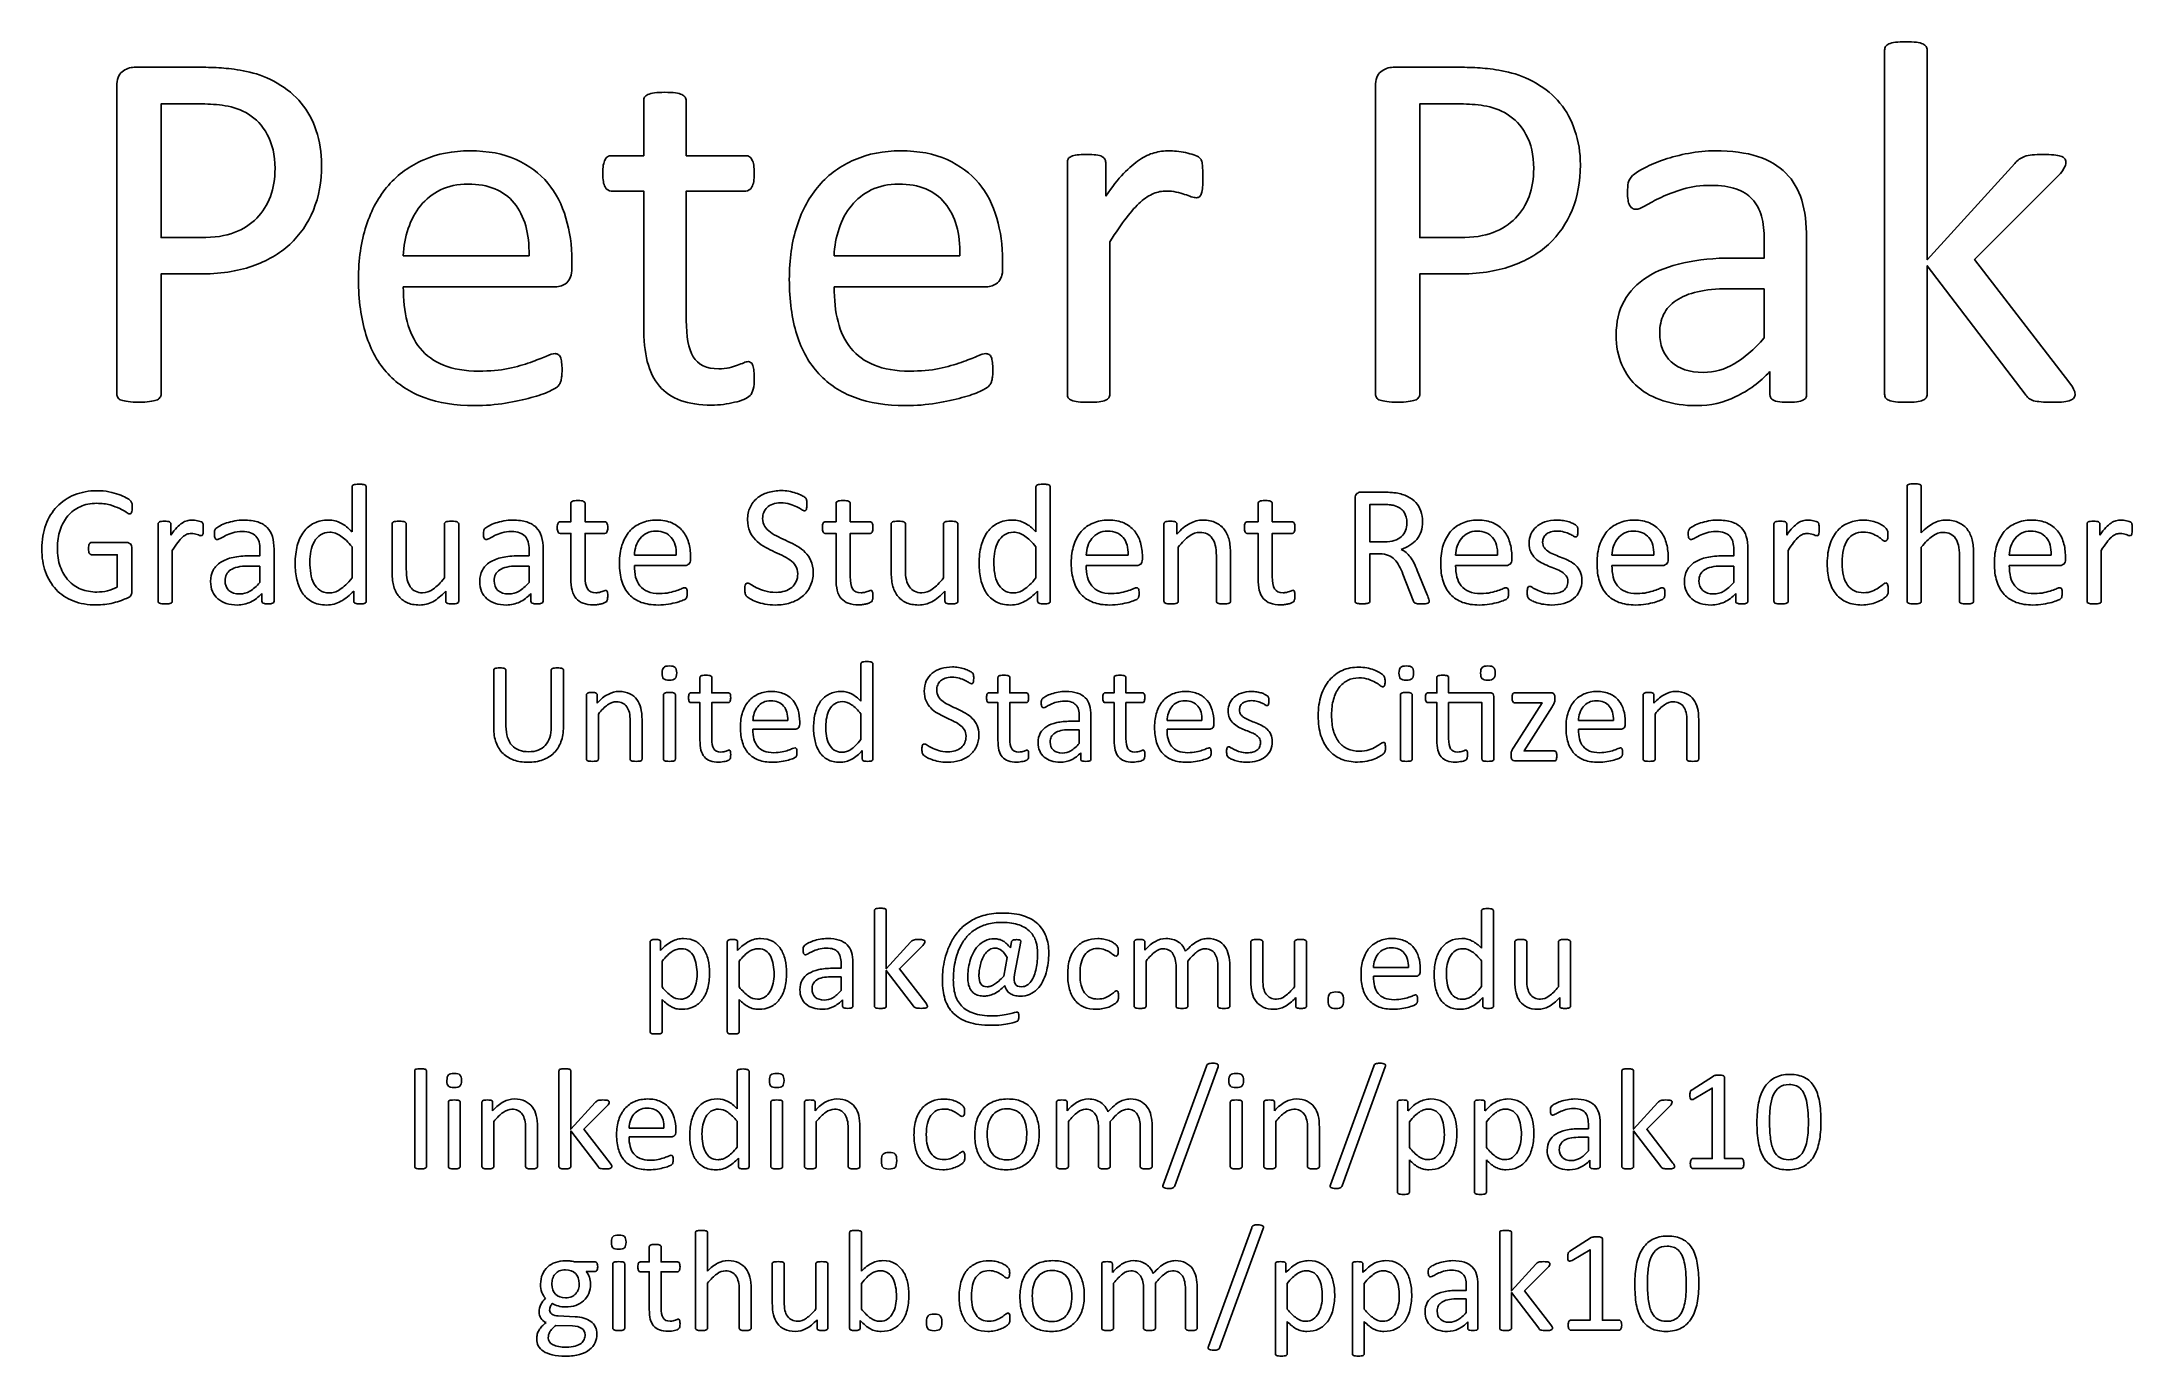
# Model space of a CAD drawing. Header units: millimetres. Extents: x 17.6 to 67.9, y 12.5 to 44.1.
import ezdxf

# ---------------------------------------------------------------- set-up
doc = ezdxf.new("R2010")
doc.units = ezdxf.units.MM
doc.layers.get('0').update_dxf_attribs({"linetype": 'CONTINUOUS'})

msp = doc.modelspace()

# ---------------------------------------------------------------- linework, layer by layer
at = {"color": 7}
for points in [[(61.954022, 35.664346), (61.954022, 43.949126)], [(62.9772, 43.949126), (62.9772, 38.901372), (65.085598, 41.220611)], [(19.829432, 43.533648), (21.547156, 43.533648)], [(50.12217, 43.533648), (51.839895, 43.533648)], [(19.407752, 35.670561), (19.407752, 43.074761)], [(49.70049, 35.670561), (49.70049, 43.074761)], [(21.460341, 42.653082), (20.474354, 42.653082), (20.474354, 39.434673), (21.435536, 39.434673)], [(31.314022, 41.406646), (32.089169, 41.406646), (32.089169, 42.733697)], [(33.112347, 42.733697), (33.112347, 41.406646), (34.544819, 41.406646)], [(51.753064, 42.653082), (50.767079, 42.653082), (50.767079, 39.434673), (51.72826, 39.434673)], [(42.283915, 35.664359), (42.283915, 41.245415)], [(43.207875, 41.245415), (43.207875, 40.433062)], [(66.139796, 40.929156), (64.118215, 38.907574), (66.387843, 35.962016)], [(32.089161, 37.295272), (32.089161, 40.557085), (31.307815, 40.557085)], [(34.544824, 40.557085), (33.112353, 40.557085), (33.112353, 37.444098)], [(43.307093, 39.335454), (43.307093, 35.664359)], [(58.289101, 38.944781), (59.058046, 38.944781), (59.058046, 39.378863)], [(60.075028, 39.422271), (60.075038, 35.65816)], [(26.303454, 39.000591), (29.329626, 39.000591)], [(30.35903, 38.882782), (30.359022, 38.696734)], [(36.671814, 39.000591), (39.697986, 39.000591)], [(40.72739, 38.882782), (40.727382, 38.696734)], [(65.333645, 35.670548), (62.9772, 38.758732), (62.9772, 35.664346)], [(21.385926, 38.560308), (20.474354, 38.560308), (20.474354, 35.670561)], [(29.962147, 38.250249), (26.303454, 38.250249)], [(40.330507, 38.250249), (36.671814, 38.250249)], [(51.67865, 38.560308), (50.767079, 38.560308), (50.767079, 35.670561)], [(59.058046, 38.206841), (58.18368, 38.206841)], [(59.058046, 37.022418), (59.058046, 38.206841)], [(59.19447, 35.65816), (59.19447, 36.216264)], [(25.069416, 32.356951), (25.069416, 33.438021)], [(25.412549, 33.438021), (25.412507, 30.684701)], [(41.52939, 32.356951), (41.52939, 33.438021)], [(41.872523, 33.438021), (41.872483, 30.684701)], [(49.340779, 33.307796), (49.90922, 33.307796)], [(62.493457, 30.684701), (62.493457, 33.44629)], [(62.834497, 33.44629), (62.834497, 32.332146)], [(30.077873, 32.598798), (30.336257, 32.598798), (30.336257, 33.041146)], [(30.677299, 33.041146), (30.677299, 32.598796), (31.15479, 32.598796)], [(36.45888, 32.598798), (36.717262, 32.598798), (36.717262, 33.041146)], [(37.058305, 33.041146), (37.058305, 32.598796), (37.535793, 32.598796)], [(46.616399, 32.598795), (46.87478, 32.598795), (46.87478, 33.041146)], [(47.21582, 33.041146), (47.21582, 32.598796), (47.693311, 32.598796)], [(49.208487, 30.686767), (49.208487, 33.163102)], [(49.863725, 33.014277), (49.564002, 33.014277), (49.564002, 32.11304), (49.911268, 32.11304)], [(20.40196, 30.684701), (20.40196, 32.545053)], [(20.709953, 32.545053), (20.709953, 32.274268)], [(26.032624, 31.416439), (26.032624, 32.545053)], [(26.375733, 32.545053), (26.375733, 31.461915)], [(27.293498, 31.244874), (27.293498, 32.545053)], [(27.636631, 32.545053), (27.63666, 30.684701)], [(30.336265, 31.228339), (30.336265, 32.315611), (30.075814, 32.315611)], [(31.154782, 32.315609), (30.677292, 32.315609), (30.677292, 31.277947)], [(36.717267, 31.228339), (36.717267, 32.315611), (36.456819, 32.315611)], [(37.535788, 32.315609), (37.058299, 32.315609), (37.058299, 31.277947)], [(38.044341, 31.416439), (38.044341, 32.545053)], [(38.387447, 32.545053), (38.387447, 31.461915)], [(39.30521, 31.244874), (39.30521, 32.545053)], [(39.648343, 32.545053), (39.648329, 30.684701)], [(44.60933, 30.684701), (44.60933, 32.545053)], [(44.917274, 32.545053), (44.917274, 32.299073)], [(46.874788, 31.228336), (46.874788, 32.315608), (46.614337, 32.315608)], [(47.693303, 32.315609), (47.215812, 32.315609), (47.215812, 31.277947)], [(59.289506, 30.684701), (59.289506, 32.545053)], [(59.597452, 32.545053), (59.597452, 32.274268)], [(66.823929, 30.684701), (66.823929, 32.545053)], [(67.131875, 32.545053), (67.131875, 32.274268)], [(19.418041, 31.025766), (19.418041, 31.805046), (18.797924, 31.805046)], [(18.797925, 32.096501), (19.647485, 32.096501)], [(19.773575, 31.951807), (19.773575, 30.932748)], [(20.743028, 31.908396), (20.743028, 30.684701)], [(22.597173, 31.778175), (22.853488, 31.778175), (22.853488, 31.922869)], [(23.192496, 31.937339), (23.192488, 30.682634)], [(25.069384, 31.249007), (25.069376, 31.993149)], [(29.073263, 31.778178), (29.329578, 31.778178), (29.329578, 31.922872)], [(29.668586, 31.937342), (29.668578, 30.682637)], [(31.863792, 31.796781), (32.872516, 31.796781)], [(33.215566, 31.757507), (33.215648, 31.695495)], [(41.529358, 31.249007), (41.52935, 31.993149)], [(42.738581, 31.796778), (43.747305, 31.796778)], [(44.090353, 31.757503), (44.090435, 31.695492)], [(44.95037, 31.98488), (44.95037, 30.684701)], [(45.870197, 30.684701), (45.870197, 31.77404)], [(46.211253, 31.819516), (46.211237, 30.684701)], [(49.80173, 31.825715), (49.564018, 31.825715), (49.564018, 30.686767)], [(51.628993, 31.796778), (52.637717, 31.796778)], [(52.980765, 31.757503), (52.980847, 31.695492)], [(55.391037, 31.796778), (56.399761, 31.796778)], [(56.74281, 31.757503), (56.742892, 31.695492)], [(58.067875, 31.778175), (58.32419, 31.778175), (58.32419, 31.922869)], [(58.663198, 31.937339), (58.66319, 30.682634)], [(59.630549, 31.908396), (59.630549, 30.684701)], [(62.83455, 31.98488), (62.83455, 30.684701)], [(63.754376, 30.684701), (63.754376, 31.77404)], [(64.095403, 31.817449), (64.095416, 30.684701)], [(64.953243, 31.796778), (65.961967, 31.796778)], [(66.305018, 31.757503), (66.3051, 31.695492)], [(67.164972, 31.908396), (67.164972, 30.684701)], [(22.853491, 31.532195), (22.562034, 31.532195)], [(22.853491, 31.137387), (22.853491, 31.532195)], [(29.329581, 31.532198), (29.038126, 31.532198)], [(29.329581, 31.13739), (29.329581, 31.532198)], [(33.083357, 31.546667), (31.863792, 31.546667)], [(43.958143, 31.546664), (42.738581, 31.546664)], [(50.607881, 30.70537), (50.361904, 31.335823)], [(50.707103, 31.426774), (50.946882, 30.837662)], [(52.848556, 31.546664), (51.628993, 31.546664)], [(56.6106, 31.546664), (55.391037, 31.546664)], [(58.324192, 31.532195), (58.032735, 31.532195)], [(58.324192, 31.137387), (58.324192, 31.532195)], [(66.172808, 31.546664), (64.953243, 31.546664)], [(22.898962, 30.682634), (22.898962, 30.868669)], [(25.108688, 30.684701), (25.108688, 30.930681)], [(27.326603, 30.684701), (27.326603, 30.930681)], [(29.375052, 30.682637), (29.375052, 30.868673)], [(39.338317, 30.684701), (39.338317, 30.930681)], [(41.568665, 30.684701), (41.568665, 30.930681)], [(58.369664, 30.682634), (58.369664, 30.868669)], [(37.317101, 28.278685), (37.317101, 29.179575)], [(37.603026, 29.179575), (37.603005, 26.885147)], [(28.478692, 27.643066), (28.478692, 29.026268)], [(28.773246, 29.026268), (28.773246, 27.67924)], [(29.863616, 27.663737), (29.863616, 29.026268)], [(30.158172, 29.026268), (30.158172, 27.665459)], [(33.227759, 28.480222), (33.443077, 28.480222), (33.443077, 28.848846)], [(33.727277, 28.848846), (33.727277, 28.480222), (34.125184, 28.480222)], [(40.398733, 28.480222), (40.614051, 28.480222), (40.614051, 28.848846)], [(40.898234, 28.848846), (40.898234, 28.480222), (41.296144, 28.480222)], [(43.194421, 28.480222), (43.409739, 28.480222), (43.409739, 28.848846)], [(43.693922, 28.848846), (43.693922, 28.480222), (44.091832, 28.480222)], [(50.961423, 28.480219), (51.176741, 28.480219), (51.176741, 28.848843)], [(51.460922, 28.848843), (51.460922, 28.480219), (52.458219, 28.480222)], [(30.712834, 26.885147), (30.712834, 28.435436)], [(30.969489, 28.435436), (30.969489, 28.230453)], [(32.566286, 26.885147), (32.566286, 28.435436)], [(32.850507, 28.435436), (32.850507, 26.885147)], [(33.443077, 27.338177), (33.443077, 28.244235), (33.226036, 28.244235)], [(34.125171, 28.244235), (33.727264, 28.244235), (33.727264, 27.379518)], [(40.61404, 27.338177), (40.61404, 28.244235), (40.397, 28.244235)], [(41.29613, 28.244235), (40.898221, 28.244235), (40.898221, 27.379518)], [(43.409728, 27.338177), (43.409728, 28.244235), (43.192688, 28.244235)], [(44.091818, 28.244235), (43.693909, 28.244235), (43.693909, 27.379518)], [(50.299907, 26.885147), (50.299907, 28.435436)], [(50.58409, 28.435436), (50.58409, 26.885147)], [(51.17673, 27.338174), (51.17673, 28.244232), (50.95969, 28.244232)], [(52.261887, 26.885146), (52.261887, 28.244233), (51.460903, 28.244233), (51.460903, 27.379516)], [(52.547788, 28.388926), (52.547788, 26.885146)], [(53.026663, 27.17626), (53.710513, 28.240791), (53.047332, 28.240791)], [(53.047329, 28.480223), (53.936163, 28.480223)], [(54.017125, 28.378594), (54.017125, 28.323473)], [(56.144544, 26.885147), (56.144544, 28.435436)], [(56.401174, 28.435436), (56.401174, 28.230453)], [(30.997052, 27.968627), (30.997052, 26.885147)], [(31.763583, 26.885147), (31.763583, 27.792927)], [(32.047802, 27.830823), (32.047802, 26.885147)], [(34.716022, 27.811875), (35.556622, 27.811875)], [(35.84242, 27.779145), (35.842565, 27.727471)], [(37.317067, 27.3554), (37.317062, 27.975517)], [(42.357213, 27.796372), (42.570808, 27.796372), (42.570808, 27.91695)], [(42.853312, 27.92901), (42.853317, 26.883425)], [(44.682657, 27.811875), (45.523259, 27.811875)], [(45.809054, 27.779145), (45.8092, 27.727471)], [(53.955112, 28.146051), (53.274707, 27.081519), (54.00162, 27.081519)], [(54.585558, 27.811875), (55.426161, 27.811875)], [(55.711956, 27.779145), (55.712101, 27.727471)], [(56.428728, 27.968627), (56.428728, 26.885147)], [(57.195255, 26.885147), (57.195255, 27.792927)], [(57.479486, 27.830823), (57.479433, 26.885147)], [(35.732321, 27.603448), (34.716022, 27.603448)], [(40.155948, 27.467367), (40.155813, 27.467367)], [(42.570819, 27.59139), (42.327942, 27.59139)], [(42.570808, 27.262385), (42.570819, 27.59139)], [(45.698958, 27.603448), (44.682657, 27.603448)], [(55.60186, 27.603448), (54.585558, 27.603448)], [(37.34983, 26.885147), (37.34983, 27.09013)], [(42.608705, 26.883425), (42.608705, 27.038453)], [(49.939721, 27.157307), (49.939859, 27.157309)], [(52.96465, 26.947161), (52.96465, 27.005728)], [(54.00161, 26.842085), (53.047321, 26.842085)], [(37.643446, 20.940322), (37.643446, 23.241639)], [(37.92763, 23.241639), (37.92763, 21.839489), (38.513296, 22.48372)], [(52.252341, 22.333867), (52.252341, 23.234757)], [(52.538266, 23.234757), (52.538244, 20.94033)], [(32.246684, 20.325385), (32.246684, 22.490623)], [(32.496455, 22.490623), (32.496455, 22.282195)], [(34.100178, 20.325385), (34.100178, 22.490623)], [(34.349913, 22.490623), (34.349913, 22.282195)], [(38.806145, 22.402762), (38.244596, 21.841213), (38.875045, 21.023004)], [(40.914514, 22.340759), (40.943798, 22.492343)], [(41.167858, 22.492343), (41.01455, 21.699973)], [(41.836246, 22.221919), (41.836082, 22.221901)], [(43.892923, 20.94033), (43.892923, 22.490618)], [(44.149551, 22.490618), (44.149551, 22.285636)], [(46.702296, 21.55011), (46.702296, 22.490618)], [(46.988194, 22.490618), (46.988194, 21.588006)], [(47.752998, 21.40714), (47.752998, 22.490618)], [(48.038896, 22.490618), (48.03896, 20.94033)], [(53.055037, 21.55011), (53.055037, 22.490618)], [(53.340937, 22.490618), (53.340937, 21.588006)], [(54.105742, 21.40714), (54.105742, 22.490618)], [(54.391667, 22.490618), (54.391701, 20.94033)], [(32.530904, 22.020365), (32.530904, 21.403695)], [(34.384365, 22.020365), (34.384365, 21.403695)], [(36.838984, 21.646572), (36.596107, 21.646572)], [(36.625377, 21.851555), (36.838973, 21.851555), (36.838973, 21.972133)], [(36.838973, 21.317568), (36.838984, 21.646572)], [(37.121477, 21.984192), (37.121482, 20.938608)], [(38.582228, 20.942044), (37.92763, 21.79987), (37.92763, 20.940322)], [(40.754335, 21.662079), (40.837007, 22.109936)], [(44.177104, 22.023809), (44.177104, 20.94033)], [(44.900568, 20.94033), (44.900568, 21.88256)], [(45.184746, 22.023809), (45.184746, 20.94033)], [(45.90649, 20.94033), (45.90649, 21.88256)], [(46.192486, 21.920454), (46.192393, 20.94033)], [(49.651262, 21.867058), (50.491862, 21.867058)], [(50.667561, 21.65863), (49.651262, 21.65863)], [(50.777662, 21.834353), (50.777805, 21.782653)], [(52.252307, 21.410584), (52.252301, 22.030699)], [(47.780608, 20.94033), (47.780608, 21.145313)], [(52.28507, 20.94033), (52.28507, 21.145313)], [(54.133349, 20.94033), (54.133349, 21.145313)], [(32.530903, 21.10053), (32.530903, 20.325385)], [(34.384359, 21.10053), (34.384359, 20.325385)], [(36.876869, 20.938608), (36.876869, 21.093635)], [(26.577273, 17.078186), (26.577273, 19.379505)], [(26.861494, 19.379505), (26.861494, 17.078186)], [(30.049962, 17.07831), (30.049962, 19.37963)], [(30.334143, 19.37963), (30.334143, 17.977478), (30.919806, 18.621709)], [(34.337372, 18.471852), (34.337372, 19.372742)], [(34.623297, 19.372742), (34.623275, 17.078316)], [(44.59163, 16.640785), (45.633768, 19.498483)], [(45.911099, 19.477819), (44.868963, 16.620123)], [(48.617215, 16.640785), (49.659353, 19.498483)], [(49.936687, 19.477819), (48.894548, 16.620123)], [(55.628009, 17.078313), (55.628009, 19.379632)], [(55.91219, 19.379632), (55.91219, 17.977481), (56.497853, 18.621712)], [(57.317971, 18.930034), (57.83129, 19.25904)], [(58.1, 19.231339), (58.1, 17.272805), (58.503075, 17.272805)], [(27.386868, 17.078186), (27.386868, 18.628475)], [(27.67109, 18.628475), (27.67109, 17.078186)], [(28.196553, 17.078186), (28.196553, 18.628475)], [(28.45318, 18.628475), (28.45318, 18.423492)], [(35.14869, 17.078316), (35.14869, 18.628605)], [(35.432871, 18.628605), (35.432871, 17.078316)], [(35.958331, 17.078316), (35.958331, 18.628605)], [(36.214961, 18.628605), (36.214961, 18.423621)], [(42.025169, 17.078318), (42.025169, 18.62861)], [(42.281799, 18.62861), (42.281799, 18.423627)], [(46.205696, 17.078318), (46.205696, 18.62861)], [(46.489877, 18.62861), (46.489877, 17.078318)], [(47.015335, 17.078318), (47.015335, 18.62861)], [(47.271965, 18.62861), (47.271965, 18.423627)], [(50.231282, 16.463376), (50.231282, 18.628612)], [(50.481016, 18.628612), (50.481016, 18.420184)], [(52.084738, 16.463376), (52.084738, 18.628612)], [(52.334473, 18.628612), (52.334473, 18.420184)], [(57.338477, 17.27297), (57.803564, 17.27297), (57.803564, 18.967954), (57.372928, 18.711295)], [(28.480734, 18.161665), (28.480734, 17.078186)], [(31.212655, 18.540755), (30.651106, 17.979206), (31.281558, 17.160998)], [(34.33734, 17.548573), (34.337335, 18.168685)], [(36.242512, 18.161795), (36.242512, 17.078316)], [(42.30935, 18.1618), (42.30935, 17.078318)], [(43.316994, 18.1618), (43.316994, 17.078318)], [(47.299518, 18.1618), (47.299518, 17.078318)], [(50.515465, 18.158355), (50.515465, 17.541686)], [(52.368922, 18.158355), (52.368922, 17.541686)], [(55.106036, 18.122152), (55.106042, 17.076596)], [(56.790702, 18.540758), (56.229153, 17.979209), (56.859605, 17.161)], [(29.247258, 17.078186), (29.247258, 17.985966)], [(29.531492, 18.023862), (29.531437, 17.078186)], [(30.988741, 17.08003), (30.334143, 17.937859), (30.334143, 17.07831)], [(31.736292, 18.005045), (32.576894, 18.005045)], [(32.752593, 17.796617), (31.736292, 17.796617)], [(32.862689, 17.97234), (32.862835, 17.92064)], [(37.009037, 17.078316), (37.009037, 17.986096)], [(37.293273, 18.023992), (37.293218, 17.078316)], [(43.032813, 17.078318), (43.032813, 18.02055)], [(44.03874, 17.078318), (44.03874, 18.02055)], [(44.324736, 18.058454), (44.324641, 17.078318)], [(48.066045, 17.078318), (48.066045, 17.986101)], [(48.350277, 18.023995), (48.350224, 17.078318)], [(54.823543, 17.784563), (54.580664, 17.784563)], [(54.609937, 17.989546), (54.823533, 17.989546), (54.823533, 18.110124)], [(54.82353, 17.455564), (54.823543, 17.784563)], [(56.566788, 17.080033), (55.91219, 17.937862), (55.91219, 17.078313)], [(34.370098, 17.078316), (34.370098, 17.283299)], [(50.515463, 17.238521), (50.515463, 16.463376)], [(52.368919, 17.238521), (52.368919, 16.463376)], [(54.861429, 17.076596), (54.861429, 17.231626)], [(58.565093, 17.152224), (58.564908, 17.152388)], [(58.502916, 17.03527), (57.338477, 17.03527)], [(45.678054, 12.750767), (46.720192, 15.608468)], [(32.007993, 14.783351), (32.223311, 14.783351), (32.223311, 15.151977)], [(32.507492, 15.151977), (32.507492, 14.783351), (32.905399, 14.783351)], [(33.337845, 13.1883), (33.337845, 15.489617)], [(33.622026, 15.489617), (33.622026, 14.561165)], [(37.044708, 13.1883), (37.044708, 15.48962)], [(37.328889, 15.48962), (37.328889, 14.561168)], [(46.997526, 15.587804), (45.955387, 12.730105)], [(52.688851, 13.188269), (52.688851, 15.489585)], [(52.973032, 15.489585), (52.973032, 14.087434), (53.558695, 14.731665)], [(54.378834, 15.039989), (54.892152, 15.368996)], [(55.160866, 15.341559), (55.160866, 13.383028), (55.563943, 13.383028)], [(30.454223, 14.783346), (30.922754, 14.783346)], [(31.346532, 13.1883), (31.346532, 14.738589)], [(31.630716, 14.738589), (31.630716, 13.1883)], [(35.182634, 13.79808), (35.182634, 14.738589)], [(35.468532, 14.738589), (35.468532, 13.835976)], [(36.233336, 13.655107), (36.233336, 14.738589)], [(36.519261, 14.738589), (36.519295, 13.1883)], [(43.111593, 13.188303), (43.111593, 14.738592)], [(43.368223, 14.738592), (43.368223, 14.533609)], [(47.292121, 12.573358), (47.292121, 14.738597)], [(47.541855, 14.738597), (47.541855, 14.530169)], [(49.145577, 12.573358), (49.145577, 14.738597)], [(49.395312, 14.738597), (49.395312, 14.530169)], [(53.851517, 14.650711), (53.289968, 14.089162), (53.92042, 13.270953)], [(54.399342, 13.382928), (54.864427, 13.382928), (54.864427, 15.077909), (54.433791, 14.82125)], [(30.922753, 14.554265), (30.700545, 14.554265)], [(32.223301, 13.641325), (32.223301, 14.547383), (32.00626, 14.547383)], [(32.905386, 14.547383), (32.507479, 14.547383), (32.507479, 13.682664)], [(33.622026, 14.27178), (33.622026, 13.1883)], [(34.38855, 13.1883), (34.38855, 14.09608)], [(34.672776, 14.132254), (34.672729, 13.1883)], [(37.328894, 14.268332), (37.328894, 13.64994)], [(43.395774, 14.271782), (43.395774, 13.188303)], [(44.119237, 13.188303), (44.119237, 14.130534)], [(44.403418, 14.271782), (44.403418, 13.188303)], [(45.125165, 13.188303), (45.125165, 14.130534)], [(45.411161, 14.168439), (45.411065, 13.188303)], [(47.576304, 14.268337), (47.576304, 13.651668)], [(49.429761, 14.268337), (49.429761, 13.651668)], [(51.670776, 14.099528), (51.884372, 14.099528), (51.884372, 14.220107)], [(52.166875, 14.232132), (52.166881, 13.186581)], [(51.884382, 13.894545), (51.641505, 13.894545)], [(51.884372, 13.565546), (51.884382, 13.894545)], [(53.627629, 13.189991), (52.973032, 14.047818), (52.973032, 13.188269)], [(30.376706, 13.243421), (29.975353, 13.257206)], [(30.030478, 13.484554), (30.435275, 13.46733)], [(36.260946, 13.1883), (36.260946, 13.393281)], [(37.296162, 13.377782), (37.296162, 13.1883)], [(47.576302, 13.348503), (47.576302, 12.573358)], [(49.429758, 13.348503), (49.429758, 12.573358)], [(51.922268, 13.186581), (51.922268, 13.34161)], [(55.563755, 13.145255), (54.399316, 13.145255)], [(55.625961, 13.262474), (55.625747, 13.262373)]]:
    msp.add_lwpolyline(points, dxfattribs=at)
for points in [[(23.215272, 41.096587)], [(24.337685, 41.183404)], [(45.545709, 40.879548)], [(53.507998, 41.096587)], [(54.630421, 41.183404)], [(34.749468, 36.07363)], [(66.536671, 35.670561)], [(19.779776, 32.943996)], [(21.489233, 32.423093)], [(50.456971, 32.565725)], [(60.376764, 32.423093)], [(67.911189, 32.423093)], [(36.167474, 31.38337)], [(54.667574, 31.191131)], [(31.222997, 30.821127)], [(37.604005, 30.821127)], [(47.761518, 30.821127)], [(62.040749, 30.967888)], [(50.992345, 30.686767)], [(32.883235, 28.959089)], [(50.616819, 28.959089)], [(52.58052, 28.959089)], [(52.000024, 28.480222)], [(47.214725, 27.307165)], [(34.18203, 26.998834)], [(41.352963, 26.998834)], [(44.148677, 26.998834)], [(54.063612, 26.962665)], [(38.98355, 23.126237)], [(33.373229, 21.706862)], [(33.672952, 21.739593)], [(35.226679, 21.706862)], [(35.526412, 21.739593)], [(43.515559, 21.176328)], [(38.916397, 20.942044)], [(48.931238, 21.085023)], [(27.703818, 19.152128)], [(35.4656, 19.152257)], [(46.522606, 19.152263)], [(60.118607, 18.134236)], [(60.421806, 18.154908)], [(41.306751, 17.85174)], [(41.606468, 17.870684)], [(51.357779, 17.844853)], [(51.657513, 17.877579)], [(53.211236, 17.844853)], [(53.510969, 17.877579)], [(38.178606, 17.223008)], [(39.816745, 17.314297)], [(31.322907, 17.080038)], [(56.900954, 17.080041)], [(31.663445, 15.262242)], [(30.98132, 14.667935)], [(30.536904, 14.259733)], [(57.179502, 14.244218)], [(57.482648, 14.264893)], [(38.171208, 13.951385)], [(38.470934, 13.984119)], [(42.393167, 13.961725)], [(42.69289, 13.980669)], [(48.418618, 13.954835)], [(48.718352, 13.987564)], [(50.272075, 13.954835)], [(50.571808, 13.987564)], [(32.962245, 13.301965)], [(39.26503, 13.332993)], [(40.903166, 13.424282)], [(53.961769, 13.189994)], [(30.679872, 13.031564)]]:
    msp.add_lwpolyline(points, close=True, dxfattribs=at)
for points in [[(61.954022, 43.949126), (61.954022, 43.982199), (61.960222, 44.011138), (61.972622, 44.035943)], [(61.972622, 44.035943), (61.98915, 44.060747), (62.016021, 44.081418), (62.053238, 44.097954)], [(62.053238, 44.097954), (62.09458, 44.114491), (62.148324, 44.126893), (62.21447, 44.135161)], [(62.21447, 44.135161), (62.280615, 44.143429), (62.363298, 44.147562), (62.462516, 44.147562)], [(62.462516, 44.147562), (62.565868, 44.147562), (62.650617, 44.143429), (62.716762, 44.135161)], [(62.716762, 44.135161), (62.782908, 44.126894), (62.834585, 44.114492), (62.871792, 44.097954)], [(62.871792, 44.097954), (62.909, 44.081418), (62.935872, 44.060747), (62.952408, 44.035943)], [(62.952408, 44.035943), (62.968936, 44.011138), (62.9772, 43.982199), (62.9772, 43.949126)], [(19.407752, 43.074761), (19.407752, 43.240126), (19.45116, 43.357948), (19.537977, 43.428228)], [(19.537977, 43.428228), (19.624793, 43.498508), (19.721945, 43.533648), (19.829432, 43.533648)], [(21.547156, 43.533648), (21.72079, 43.533648), (21.886154, 43.52538), (22.04325, 43.508843)], [(22.04325, 43.508843), (22.20448, 43.496441), (22.392582, 43.465435), (22.607556, 43.415826)], [(22.607556, 43.415826), (22.826664, 43.37035), (23.04784, 43.281467), (23.271083, 43.149175)], [(49.70049, 43.074761), (49.70049, 43.240126), (49.743899, 43.357948), (49.830716, 43.428228)], [(49.830716, 43.428228), (49.917532, 43.498508), (50.014684, 43.533648), (50.12217, 43.533648)], [(51.839895, 43.533648), (52.013527, 43.533648), (52.178892, 43.52538), (52.335989, 43.508843)], [(52.335989, 43.508843), (52.497219, 43.496441), (52.685321, 43.465435), (52.900295, 43.415826)], [(52.900295, 43.415826), (53.119403, 43.37035), (53.340578, 43.281467), (53.56382, 43.149175)], [(23.271083, 43.149175), (23.498459, 43.021018), (23.690695, 42.861854), (23.84779, 42.671685)], [(32.089169, 42.733697), (32.089169, 42.762636), (32.095369, 42.789507), (32.10777, 42.814312)], [(32.10777, 42.814312), (32.124297, 42.839117), (32.151169, 42.859787), (32.188385, 42.876324)], [(32.188385, 42.876324), (32.229727, 42.896994), (32.283471, 42.911464), (32.349617, 42.919732)], [(32.349617, 42.919732), (32.415763, 42.927999), (32.498445, 42.932133), (32.597664, 42.932133)], [(32.597664, 42.932133), (32.701016, 42.932133), (32.785764, 42.927999), (32.85191, 42.919732)], [(32.85191, 42.919732), (32.918056, 42.911464), (32.969733, 42.896995), (33.00694, 42.876324)], [(33.00694, 42.876324), (33.044148, 42.859787), (33.07102, 42.839117), (33.087556, 42.814312)], [(33.087556, 42.814312), (33.104084, 42.789507), (33.112347, 42.762636), (33.112347, 42.733697)], [(53.56382, 43.149175), (53.791197, 43.021018), (53.983434, 42.861854), (54.140529, 42.671685)], [(22.018445, 42.609673), (21.828277, 42.638612), (21.642242, 42.653082), (21.460341, 42.653082)], [(22.576552, 42.405035), (22.398784, 42.512522), (22.212748, 42.580734), (22.018445, 42.609673)], [(23.029235, 41.915142), (22.909347, 42.13425), (22.758453, 42.297548), (22.576552, 42.405035)], [(23.84779, 42.671685), (24.004887, 42.481516), (24.124777, 42.260341), (24.207459, 42.00816)], [(52.311171, 42.609673), (52.121001, 42.638612), (51.934965, 42.653082), (51.753064, 42.653082)], [(52.869275, 42.405035), (52.691509, 42.512522), (52.505474, 42.580734), (52.311171, 42.609673)], [(53.321961, 41.915142), (53.202072, 42.13425), (53.051176, 42.297548), (52.869275, 42.405035)], [(54.140529, 42.671685), (54.297627, 42.481516), (54.417516, 42.260341), (54.500199, 42.00816)], [(23.215272, 41.096587), (23.215272, 41.423182), (23.15326, 41.696034), (23.029235, 41.915142)], [(24.207459, 42.00816), (24.294276, 41.760113), (24.337685, 41.485194), (24.337685, 41.183404)], [(53.507998, 41.096587), (53.507998, 41.423182), (53.445986, 41.696034), (53.321961, 41.915142)], [(54.500199, 42.00816), (54.587014, 41.760113), (54.630421, 41.485194), (54.630421, 41.183404)], [(25.943795, 40.693524), (26.17944, 40.962242), (26.462628, 41.16688), (26.793357, 41.30744)], [(26.793357, 41.30744), (27.124086, 41.452134), (27.494089, 41.524481), (27.903366, 41.524481)], [(27.903366, 41.524481), (28.341581, 41.524481), (28.713651, 41.454202), (29.019577, 41.313642)], [(29.019577, 41.313642), (29.329635, 41.173082), (29.583883, 40.982912), (29.78232, 40.743134)], [(31.115585, 41.177203), (31.127985, 41.230946), (31.142455, 41.274354), (31.158995, 41.307427)], [(31.158995, 41.307427), (31.175522, 41.344634), (31.196193, 41.369439), (31.221005, 41.381841)], [(31.221005, 41.381841), (31.249944, 41.398378), (31.280949, 41.406646), (31.314022, 41.406646)], [(34.544819, 41.406646), (34.577891, 41.406646), (34.606831, 41.398378), (34.631636, 41.381841)], [(34.631636, 41.381841), (34.65644, 41.369439), (34.67711, 41.344635), (34.693647, 41.307427)], [(34.693647, 41.307427), (34.714318, 41.274354), (34.728787, 41.230946), (34.737054, 41.177203)], [(36.312156, 40.693524), (36.547801, 40.962242), (36.830988, 41.16688), (37.161717, 41.30744)], [(37.161717, 41.30744), (37.492446, 41.452134), (37.862449, 41.524481), (38.271726, 41.524481)], [(38.271726, 41.524481), (38.709941, 41.524481), (39.082012, 41.454202), (39.387937, 41.313642)], [(39.387937, 41.313642), (39.697995, 41.173082), (39.952243, 40.982912), (40.15068, 40.743134)], [(42.283915, 41.245415), (42.283915, 41.278488), (42.290115, 41.30536), (42.302516, 41.326031)], [(42.302516, 41.326031), (42.314916, 41.350835), (42.33972, 41.371506), (42.37693, 41.388042)], [(42.37693, 41.388042), (42.414137, 41.408713), (42.46168, 41.421115), (42.519559, 41.425249)], [(42.519559, 41.425249), (42.577435, 41.433517), (42.653916, 41.437651), (42.749, 41.437651)], [(42.749, 41.437651), (42.839951, 41.437651), (42.914365, 41.433517), (42.972242, 41.425249)], [(42.972242, 41.425249), (43.034255, 41.421115), (43.081798, 41.408713), (43.114871, 41.388042)], [(43.114871, 41.388042), (43.147944, 41.371506), (43.170681, 41.350835), (43.183083, 41.326031)], [(43.183083, 41.326031), (43.199611, 41.30536), (43.207875, 41.278488), (43.207875, 41.245415)], [(43.635756, 40.978765), (43.772181, 41.119325), (43.900338, 41.228879), (44.020228, 41.307427)], [(44.020228, 41.307427), (44.140117, 41.390109), (44.25794, 41.44592), (44.373695, 41.474859)], [(44.373695, 41.474859), (44.493585, 41.507932), (44.613474, 41.524468), (44.733362, 41.524468)], [(44.733362, 41.524468), (44.787106, 41.524468), (44.84705, 41.520335), (44.913196, 41.512067)], [(44.913196, 41.512067), (44.983477, 41.507933), (45.055823, 41.497597), (45.130237, 41.481061)], [(45.130237, 41.481061), (45.204652, 41.464525), (45.270797, 41.445921), (45.328674, 41.425251)], [(45.328674, 41.425251), (45.390687, 41.40458), (45.434096, 41.38391), (45.458899, 41.363239)], [(45.458899, 41.363239), (45.483705, 41.342568), (45.500241, 41.321898), (45.508509, 41.301227)], [(45.508509, 41.301227), (45.516781, 41.284691), (45.522981, 41.261953), (45.527109, 41.233014)], [(56.180692, 41.115191), (56.317118, 41.189605), (56.474214, 41.255751), (56.651981, 41.313628)], [(56.651981, 41.313628), (56.829747, 41.37564), (57.02405, 41.425249), (57.23489, 41.462457)], [(57.23489, 41.462457), (57.445731, 41.503798), (57.658638, 41.524468), (57.873612, 41.524468)], [(57.873612, 41.524468), (58.27462, 41.524468), (58.615684, 41.478993), (58.896804, 41.388042)], [(58.896804, 41.388042), (59.177923, 41.297092), (59.4053, 41.162733), (59.578934, 40.984966)], [(65.085598, 41.220611), (65.118671, 41.261952), (65.153811, 41.295025), (65.191019, 41.319829)], [(65.191019, 41.319829), (65.228225, 41.348768), (65.271632, 41.371506), (65.321241, 41.388042)], [(65.321241, 41.388042), (65.374985, 41.408713), (65.436998, 41.421115), (65.507278, 41.425249)], [(65.507278, 41.425249), (65.577558, 41.433517), (65.662308, 41.437651), (65.761527, 41.437651)], [(65.761527, 41.437651), (65.864878, 41.437651), (65.951694, 41.433517), (66.021974, 41.425249)], [(66.021974, 41.425249), (66.092255, 41.421115), (66.148065, 41.41078), (66.189405, 41.394244)], [(66.189405, 41.394244), (66.234882, 41.381842), (66.265889, 41.363238), (66.282425, 41.338433)], [(66.282425, 41.338433), (66.303094, 41.317762), (66.313429, 41.288824), (66.313429, 41.251617)], [(23.10365, 40.426861), (23.178064, 40.633566), (23.215272, 40.856809), (23.215272, 41.096587)], [(24.337685, 41.183404), (24.337685, 40.782395), (24.271539, 40.42066), (24.139247, 40.098199)], [(31.103176, 40.978765), (31.103176, 41.057313), (31.107312, 41.123459), (31.115585, 41.177203)], [(31.158987, 40.656304), (31.121779, 40.72245), (31.103176, 40.829937), (31.103176, 40.978765)], [(34.749463, 40.978765), (34.749463, 40.829937), (34.730859, 40.72245), (34.693652, 40.656304)], [(34.737054, 41.177203), (34.745327, 41.123459), (34.749463, 41.057313), (34.749463, 40.978765)], [(43.207875, 40.433062), (43.360837, 40.656304), (43.503465, 40.838205), (43.635756, 40.978765)], [(45.527109, 41.233014), (45.535382, 41.204076), (45.539518, 41.160667), (45.539518, 41.10279)], [(45.545693, 40.879546), (45.545693, 40.788596), (45.54363, 40.712115), (45.539502, 40.650103)], [(45.539518, 41.10279), (45.543645, 41.049046), (45.545709, 40.974632), (45.545709, 40.879548)], [(53.396375, 40.426861), (53.47079, 40.633566), (53.507998, 40.856809), (53.507998, 41.096587)], [(54.630408, 41.183404), (54.630408, 40.782395), (54.564262, 40.42066), (54.431971, 40.098199)], [(55.765216, 40.513677), (55.765216, 40.61703), (55.771417, 40.697645), (55.783817, 40.755523)], [(55.783817, 40.755523), (55.800344, 40.817535), (55.835485, 40.875412), (55.889237, 40.929156)], [(55.889237, 40.929156), (55.947114, 40.982899), (56.044265, 41.044911), (56.180692, 41.115191)], [(59.578934, 40.984966), (59.752566, 40.811333), (59.878656, 40.594292), (59.957206, 40.333843)], [(66.270021, 41.102789), (66.245218, 41.053179), (66.201809, 40.995302), (66.139796, 40.929156)], [(66.313429, 41.251617), (66.313429, 41.202007), (66.29896, 41.152398), (66.270021, 41.102789)], [(22.774989, 39.899761), (22.919683, 40.048589), (23.029236, 40.224289), (23.10365, 40.426861)], [(25.410493, 39.71994), (25.534518, 40.104413), (25.712285, 40.428941), (25.943795, 40.693524)], [(27.196423, 40.58189), (27.006255, 40.486805), (26.847092, 40.360715), (26.718935, 40.203619)], [(27.85995, 40.724517), (27.607769, 40.724517), (27.386593, 40.676975), (27.196423, 40.58189)], [(28.969959, 40.26563), (28.721913, 40.571555), (28.351909, 40.724517), (27.85995, 40.724517)], [(29.329626, 39.000591), (29.342026, 39.538026), (29.222137, 39.959706), (28.969959, 40.26563)], [(29.78232, 40.743134), (29.980758, 40.507489), (30.125452, 40.228436), (30.216404, 39.905976)], [(31.307815, 40.557085), (31.245802, 40.557085), (31.196193, 40.590158), (31.158987, 40.656304)], [(34.693652, 40.656304), (34.656444, 40.590158), (34.606835, 40.557085), (34.544824, 40.557085)], [(35.778854, 39.71994), (35.902878, 40.104413), (36.080645, 40.428941), (36.312156, 40.693524)], [(37.564783, 40.58189), (37.374615, 40.486805), (37.215452, 40.360715), (37.087295, 40.203619)], [(38.228311, 40.724517), (37.976129, 40.724517), (37.754953, 40.676975), (37.564783, 40.58189)], [(39.33832, 40.26563), (39.090273, 40.571555), (38.72027, 40.724517), (38.228311, 40.724517)], [(39.697986, 39.000591), (39.710386, 39.538026), (39.590498, 39.959706), (39.33832, 40.26563)], [(40.15068, 40.743134), (40.349118, 40.507489), (40.493812, 40.228436), (40.584764, 39.905976)], [(44.045032, 40.290435), (43.937546, 40.19535), (43.823858, 40.06926), (43.703968, 39.912164)], [(44.361291, 40.495074), (44.262073, 40.453733), (44.156653, 40.38552), (44.045032, 40.290435)], [(44.665149, 40.557085), (44.561796, 40.557085), (44.46051, 40.536415), (44.361291, 40.495074)], [(44.906994, 40.532281), (44.832581, 40.548817), (44.751966, 40.557085), (44.665149, 40.557085)], [(45.105432, 40.47647), (45.047555, 40.497141), (44.981409, 40.515744), (44.906994, 40.532281)], [(45.266664, 40.42066), (45.221189, 40.44133), (45.167445, 40.459934), (45.105432, 40.47647)], [(45.390687, 40.395855), (45.357614, 40.395855), (45.316273, 40.404123), (45.266664, 40.42066)], [(45.465101, 40.42066), (45.448574, 40.404123), (45.423769, 40.395855), (45.390687, 40.395855)], [(45.514711, 40.501275), (45.50231, 40.468202), (45.485774, 40.44133), (45.465101, 40.42066)], [(45.539502, 40.650103), (45.535375, 40.588091), (45.527111, 40.538482), (45.514711, 40.501275)], [(53.067713, 39.899761), (53.212408, 40.048589), (53.321962, 40.224289), (53.396375, 40.426861)], [(55.777625, 40.340044), (55.769353, 40.393788), (55.765216, 40.451665), (55.765216, 40.513677)], [(55.814834, 40.216021), (55.798306, 40.249094), (55.785903, 40.290435), (55.777625, 40.340044)], [(56.571375, 40.402056), (56.422547, 40.331776), (56.296457, 40.26563), (56.193103, 40.203619)], [(57.098476, 40.600494), (56.900038, 40.542616), (56.724338, 40.47647), (56.571375, 40.402056)], [(57.780603, 40.693511), (57.528424, 40.693511), (57.301048, 40.662505), (57.098476, 40.600494)], [(58.375916, 40.606695), (58.214686, 40.664572), (58.016248, 40.693511), (57.780603, 40.693511)], [(58.766592, 40.358648), (58.667373, 40.470269), (58.537148, 40.552951), (58.375916, 40.606695)], [(58.989834, 39.949371), (58.944357, 40.114735), (58.869943, 40.251161), (58.766592, 40.358648)], [(59.957206, 40.333843), (60.035754, 40.073394), (60.075028, 39.769536), (60.075028, 39.422271)], [(22.235485, 39.558697), (22.450459, 39.641379), (22.630294, 39.755067), (22.774989, 39.899761)], [(24.139247, 40.098199), (24.006956, 39.775738), (23.816786, 39.500819), (23.568739, 39.273443)], [(26.718935, 40.203619), (26.590776, 40.046522), (26.491557, 39.862554), (26.421278, 39.651714)], [(30.216404, 39.905976), (30.311488, 39.587649), (30.35903, 39.246584), (30.35903, 38.882782)], [(37.087295, 40.203619), (36.959136, 40.046522), (36.859917, 39.862554), (36.789639, 39.651714)], [(40.584764, 39.905976), (40.679848, 39.587649), (40.72739, 39.246584), (40.72739, 38.882782)], [(43.703968, 39.912164), (43.584079, 39.755067), (43.451787, 39.562831), (43.307093, 39.335454)], [(52.528211, 39.558697), (52.743185, 39.641379), (52.923019, 39.755067), (53.067713, 39.899761)], [(54.431971, 40.098199), (54.299679, 39.775738), (54.10951, 39.500819), (53.861463, 39.273443)], [(55.883046, 40.141607), (55.85824, 40.158143), (55.835503, 40.182948), (55.814834, 40.216021)], [(55.969861, 40.116802), (55.936788, 40.116802), (55.90785, 40.12507), (55.883046, 40.141607)], [(56.193103, 40.203619), (56.093885, 40.145741), (56.01947, 40.116802), (55.969861, 40.116802)], [(59.058046, 39.378863), (59.058046, 39.593837), (59.035309, 39.784006), (58.989834, 39.949371)], [(21.435536, 39.434673), (21.757996, 39.434673), (22.024646, 39.476014), (22.235485, 39.558697)], [(23.568739, 39.273443), (23.324825, 39.046067), (23.023035, 38.870367), (22.663367, 38.746343)], [(25.22446, 38.430097), (25.22446, 38.909654), (25.286471, 39.339602), (25.410493, 39.71994)], [(26.421278, 39.651714), (26.350998, 39.445009), (26.311723, 39.227968), (26.303454, 39.000591)], [(35.59282, 38.430097), (35.59282, 38.909654), (35.654831, 39.339602), (35.778854, 39.71994)], [(36.789639, 39.651714), (36.719358, 39.445009), (36.680084, 39.227968), (36.671814, 39.000591)], [(51.72826, 39.434673), (52.050721, 39.434673), (52.317372, 39.476014), (52.528211, 39.558697)], [(53.861463, 39.273443), (53.61755, 39.046067), (53.31576, 38.870367), (52.956093, 38.746343)], [(22.663367, 38.746343), (22.307834, 38.62232), (21.88202, 38.560308), (21.385926, 38.560308)], [(52.956093, 38.746343), (52.600558, 38.62232), (52.174744, 38.560308), (51.67865, 38.560308)], [(56.236513, 38.485894), (56.476291, 38.638856), (56.769813, 38.752544), (57.117079, 38.826958)], [(57.117079, 38.826958), (57.464344, 38.905507), (57.855018, 38.944781), (58.289101, 38.944781)], [(25.404294, 37.103045), (25.284404, 37.483383), (25.22446, 37.925734), (25.22446, 38.430097)], [(26.303454, 38.250249), (26.303454, 37.940191), (26.334461, 37.661138), (26.396474, 37.413091)], [(30.234998, 38.349468), (30.156451, 38.283322), (30.0655, 38.250249), (29.962147, 38.250249)], [(30.359022, 38.696734), (30.359022, 38.535503), (30.317681, 38.419748), (30.234998, 38.349468)], [(35.772654, 37.103045), (35.652765, 37.483383), (35.59282, 37.925734), (35.59282, 38.430097)], [(36.671814, 38.250249), (36.671814, 37.940191), (36.702821, 37.661138), (36.764834, 37.413091)], [(40.603359, 38.349468), (40.524811, 38.283322), (40.43386, 38.250249), (40.330507, 38.250249)], [(40.727382, 38.696734), (40.727382, 38.535503), (40.686041, 38.419748), (40.603359, 38.349468)], [(55.684609, 37.909185), (55.812766, 38.140695), (55.996734, 38.332932), (56.236513, 38.485894)], [(55.492373, 37.09063), (55.492373, 37.404823), (55.556451, 37.677675), (55.684609, 37.909185)], [(56.937244, 37.921586), (56.800819, 37.830636), (56.699534, 37.719016), (56.633388, 37.586724)], [(57.451943, 38.132427), (57.245237, 38.086952), (57.07367, 38.016672), (56.937244, 37.921586)], [(58.18368, 38.206841), (57.90256, 38.206841), (57.658648, 38.182037), (57.451943, 38.132427)], [(26.396474, 37.413091), (26.458485, 37.165044), (26.561837, 36.952138), (26.706531, 36.774371)], [(32.175979, 36.451913), (32.118101, 36.691691), (32.089161, 36.97281), (32.089161, 37.295272)], [(33.112353, 37.444098), (33.112353, 37.059625), (33.168163, 36.768169), (33.279784, 36.569732)], [(36.764834, 37.413091), (36.826845, 37.165044), (36.930198, 36.952138), (37.074891, 36.774371)], [(56.633388, 37.586724), (56.571375, 37.458567), (56.540369, 37.309739), (56.540369, 37.14024)], [(25.937594, 36.154267), (25.701949, 36.406447), (25.524182, 36.722706), (25.404294, 37.103045)], [(26.706531, 36.774371), (26.851225, 36.596603), (27.039327, 36.460177), (27.270837, 36.365093)], [(36.305954, 36.154267), (36.070309, 36.406447), (35.892542, 36.722706), (35.772654, 37.103045)], [(37.074891, 36.774371), (37.219585, 36.596603), (37.407687, 36.460177), (37.639197, 36.365093)], [(55.628797, 36.371294), (55.537848, 36.582134), (55.492373, 36.821912), (55.492373, 37.09063)], [(56.540369, 37.14024), (56.540369, 36.850851), (56.631319, 36.61934), (56.81322, 36.445708)], [(58.332508, 36.396099), (58.564019, 36.532525), (58.805865, 36.741298), (59.058046, 37.022418)], [(27.270837, 36.365093), (27.502347, 36.270008), (27.785534, 36.222466), (28.120398, 36.222466)], [(28.120398, 36.222466), (28.384982, 36.222466), (28.620626, 36.243136), (28.827333, 36.284477)], [(28.827333, 36.284477), (29.034038, 36.329953), (29.211804, 36.379563), (29.360633, 36.433305)], [(29.360633, 36.433305), (29.513595, 36.487049), (29.637619, 36.534592), (29.732703, 36.575934)], [(29.732703, 36.575934), (29.831922, 36.621409), (29.906336, 36.644146), (29.955945, 36.644146)], [(29.955945, 36.644146), (29.984883, 36.644146), (30.009688, 36.635882), (30.030359, 36.619354)], [(30.030359, 36.619354), (30.055165, 36.606954), (30.073768, 36.586283), (30.08617, 36.557341)], [(30.08617, 36.557341), (30.09857, 36.528403), (30.106834, 36.487062), (30.110962, 36.433318)], [(30.110962, 36.433318), (30.119234, 36.383709), (30.123371, 36.321697), (30.123371, 36.247284)], [(30.123371, 36.247284), (30.123371, 36.19354), (30.121307, 36.145998), (30.117179, 36.104658)], [(32.467434, 35.8628), (32.335142, 36.019897), (32.23799, 36.216268), (32.175979, 36.451913)], [(33.279784, 36.569732), (33.395539, 36.375429), (33.600178, 36.278277), (33.8937, 36.278277)], [(33.8937, 36.278277), (33.988786, 36.278277), (34.073536, 36.286541), (34.147949, 36.303069)], [(34.147949, 36.303069), (34.222364, 36.323738), (34.28851, 36.344408), (34.346386, 36.365079)], [(34.346386, 36.365079), (34.404265, 36.38575), (34.453874, 36.404354), (34.495214, 36.42089)], [(34.495214, 36.42089), (34.536556, 36.441562), (34.573764, 36.451897), (34.606837, 36.451897)], [(34.606837, 36.451897), (34.627506, 36.451897), (34.646109, 36.445697), (34.662645, 36.433297)], [(34.662645, 36.433297), (34.683316, 36.425024), (34.697786, 36.406421), (34.706056, 36.377488)], [(34.706056, 36.377488), (34.718456, 36.348548), (34.72879, 36.309273), (34.737059, 36.259664)], [(34.737059, 36.259664), (34.745332, 36.210055), (34.749468, 36.148043), (34.749468, 36.07363)], [(37.639197, 36.365093), (37.870708, 36.270008), (38.153895, 36.222466), (38.488758, 36.222466)], [(38.488758, 36.222466), (38.753342, 36.222466), (38.988987, 36.243136), (39.195693, 36.284477)], [(39.195693, 36.284477), (39.402398, 36.329953), (39.580165, 36.379563), (39.728993, 36.433305)], [(39.728993, 36.433305), (39.881956, 36.487049), (40.005979, 36.534592), (40.101063, 36.575934)], [(40.101063, 36.575934), (40.200282, 36.621409), (40.274696, 36.644146), (40.324305, 36.644146)], [(40.324305, 36.644146), (40.353244, 36.644146), (40.378048, 36.635882), (40.398719, 36.619354)], [(40.398719, 36.619354), (40.423525, 36.606954), (40.442129, 36.586283), (40.454531, 36.557341)], [(40.454531, 36.557341), (40.466931, 36.528403), (40.475195, 36.487062), (40.479322, 36.433318)], [(40.479322, 36.433318), (40.487595, 36.383709), (40.491731, 36.321697), (40.491731, 36.247284)], [(40.491731, 36.247284), (40.491731, 36.19354), (40.489667, 36.145998), (40.48554, 36.104658)], [(56.01947, 35.837992), (55.854106, 35.982688), (55.723882, 36.160455), (55.628797, 36.371294)], [(56.81322, 36.445708), (56.999256, 36.276209), (57.257638, 36.19146), (57.588368, 36.19146)], [(57.588368, 36.19146), (57.857086, 36.19146), (58.105132, 36.259673), (58.332508, 36.396099)], [(26.805758, 35.583759), (26.462627, 35.711917), (26.173239, 35.902086), (25.937594, 36.154267)], [(29.813327, 35.732588), (29.701706, 35.682978), (29.557012, 35.633369), (29.379243, 35.583759)], [(30.011764, 35.844207), (29.991093, 35.823536), (29.924947, 35.78633), (29.813327, 35.732588)], [(30.067575, 35.918621), (30.055175, 35.893818), (30.036572, 35.869013), (30.011764, 35.844207)], [(30.098579, 35.999237), (30.094452, 35.970299), (30.084117, 35.943427), (30.067575, 35.918621)], [(30.117179, 36.104658), (30.113052, 36.06745), (30.106852, 36.03231), (30.098579, 35.999237)], [(32.975928, 35.515534), (32.769223, 35.594083), (32.599725, 35.709839), (32.467434, 35.8628)], [(34.724661, 35.788383), (34.708133, 35.718104), (34.683329, 35.666428), (34.650247, 35.633356)], [(34.749453, 36.073638), (34.749453, 35.953748), (34.741189, 35.858663), (34.724661, 35.788383)], [(37.174118, 35.583759), (36.830987, 35.711917), (36.541599, 35.902086), (36.305954, 36.154267)], [(40.181687, 35.732588), (40.070066, 35.682978), (39.925372, 35.633369), (39.747604, 35.583759)], [(40.380124, 35.844207), (40.359453, 35.823536), (40.293308, 35.78633), (40.181687, 35.732588)], [(40.435936, 35.918621), (40.423536, 35.893818), (40.404932, 35.869013), (40.380124, 35.844207)], [(40.46694, 35.999237), (40.462812, 35.970299), (40.452477, 35.943427), (40.435936, 35.918621)], [(40.48554, 36.104658), (40.481412, 36.06745), (40.475212, 36.03231), (40.46694, 35.999237)], [(56.627187, 35.509332), (56.391542, 35.583745), (56.18897, 35.693299), (56.01947, 35.837992)], [(59.19447, 36.216264), (58.950558, 35.955816), (58.677707, 35.753244), (58.375916, 35.608551)], [(66.387843, 35.962016), (66.441587, 35.891737), (66.478794, 35.833859), (66.499465, 35.788383)], [(66.499465, 35.788383), (66.524269, 35.747043), (66.536671, 35.707769), (66.536671, 35.670561)], [(19.432557, 35.583746), (19.41602, 35.60855), (19.407752, 35.637488), (19.407752, 35.670561)], [(19.519373, 35.521733), (19.478032, 35.538261), (19.449093, 35.558932), (19.432557, 35.583746)], [(19.680604, 35.490727), (19.614458, 35.498999), (19.560714, 35.509335), (19.519373, 35.521733)], [(19.941053, 35.472126), (19.8377, 35.472126), (19.750884, 35.478326), (19.680604, 35.490727)], [(20.195301, 35.490727), (20.129155, 35.478326), (20.044406, 35.472126), (19.941053, 35.472126)], [(20.356532, 35.521733), (20.319325, 35.509333), (20.265581, 35.498998), (20.195301, 35.490727)], [(20.443348, 35.583746), (20.426812, 35.558941), (20.397873, 35.53827), (20.356532, 35.521733)], [(20.474354, 35.670561), (20.474354, 35.637488), (20.464019, 35.60855), (20.443348, 35.583746)], [(28.014986, 35.391521), (27.556099, 35.391521), (27.153023, 35.455601), (26.805758, 35.583759)], [(28.759126, 35.453534), (28.527616, 35.412192), (28.279569, 35.391521), (28.014986, 35.391521)], [(29.379243, 35.583759), (29.201477, 35.53415), (28.994771, 35.490742), (28.759126, 35.453534)], [(33.72007, 35.403914), (33.430682, 35.403914), (33.182635, 35.441121), (32.975928, 35.515534)], [(34.005325, 35.422514), (33.910241, 35.410114), (33.815156, 35.403914), (33.72007, 35.403914)], [(34.271975, 35.472124), (34.189293, 35.451453), (34.100409, 35.434916), (34.005325, 35.422514)], [(34.501419, 35.540336), (34.435273, 35.511398), (34.358792, 35.48866), (34.271975, 35.472124)], [(34.650247, 35.633356), (34.617174, 35.600283), (34.567565, 35.569276), (34.501419, 35.540336)], [(38.383346, 35.391521), (37.92446, 35.391521), (37.521384, 35.455601), (37.174118, 35.583759)], [(39.127486, 35.453534), (38.895976, 35.412192), (38.647929, 35.391521), (38.383346, 35.391521)], [(39.747604, 35.583759), (39.569837, 35.53415), (39.363131, 35.490742), (39.127486, 35.453534)], [(42.302516, 35.577544), (42.290115, 35.602348), (42.283915, 35.631287), (42.283915, 35.664359)], [(42.383131, 35.521733), (42.345924, 35.538261), (42.319052, 35.556865), (42.302516, 35.577544)], [(42.544363, 35.484527), (42.478217, 35.4928), (42.424473, 35.505202), (42.383131, 35.521733)], [(42.79241, 35.472118), (42.693191, 35.472118), (42.610509, 35.476255), (42.544363, 35.484527)], [(43.046656, 35.484527), (42.98051, 35.476255), (42.895762, 35.472118), (42.79241, 35.472118)], [(43.201686, 35.521733), (43.164479, 35.505206), (43.112802, 35.492804), (43.046656, 35.484527)], [(43.282302, 35.577544), (43.265774, 35.556873), (43.238902, 35.53827), (43.201686, 35.521733)], [(43.307093, 35.664359), (43.307093, 35.631287), (43.29883, 35.602348), (43.282302, 35.577544)], [(49.725282, 35.583746), (49.708754, 35.60855), (49.70049, 35.637488), (49.70049, 35.670561)], [(49.8121, 35.521733), (49.770757, 35.538261), (49.741818, 35.558932), (49.725282, 35.583746)], [(49.973329, 35.490727), (49.907183, 35.498999), (49.85344, 35.509335), (49.8121, 35.521733)], [(50.233779, 35.472126), (50.130426, 35.472126), (50.043609, 35.478326), (49.973329, 35.490727)], [(50.488025, 35.490727), (50.421879, 35.478326), (50.337131, 35.472126), (50.233779, 35.472126)], [(50.649257, 35.521733), (50.61205, 35.509333), (50.558306, 35.498998), (50.488025, 35.490727)], [(50.736072, 35.583746), (50.719544, 35.558941), (50.690606, 35.53827), (50.649257, 35.521733)], [(50.767079, 35.670561), (50.767079, 35.637488), (50.756743, 35.60855), (50.736072, 35.583746)], [(57.427138, 35.391508), (57.133615, 35.391508), (56.866964, 35.430783), (56.627187, 35.509332)], [(58.375916, 35.608551), (58.07826, 35.463856), (57.762, 35.391508), (57.427138, 35.391508)], [(59.237881, 35.546538), (59.208941, 35.571343), (59.19447, 35.608551), (59.19447, 35.65816)], [(59.374305, 35.490727), (59.312294, 35.503127), (59.266819, 35.521731), (59.237881, 35.546538)], [(59.634756, 35.472126), (59.527268, 35.472126), (59.440451, 35.478326), (59.374305, 35.490727)], [(59.889002, 35.490727), (59.831125, 35.478326), (59.746376, 35.472126), (59.634756, 35.472126)], [(60.025429, 35.546538), (59.992356, 35.521734), (59.94688, 35.50313), (59.889002, 35.490727)], [(60.075038, 35.65816), (60.075038, 35.608551), (60.058502, 35.571343), (60.025429, 35.546538)], [(61.972622, 35.577531), (61.960222, 35.602335), (61.954022, 35.631273), (61.954022, 35.664346)], [(62.053238, 35.52172), (62.01603, 35.538248), (61.989158, 35.556851), (61.972622, 35.577531)], [(62.21447, 35.484514), (62.148324, 35.492787), (62.09458, 35.505189), (62.053238, 35.52172)], [(62.462516, 35.472105), (62.363298, 35.472105), (62.280615, 35.476242), (62.21447, 35.484514)], [(62.716762, 35.484514), (62.650617, 35.476242), (62.565868, 35.472105), (62.462516, 35.472105)], [(62.871792, 35.52172), (62.834585, 35.505192), (62.782908, 35.49279), (62.716762, 35.484514)], [(62.952408, 35.577531), (62.935881, 35.55686), (62.909009, 35.538256), (62.871792, 35.52172)], [(62.9772, 35.664346), (62.9772, 35.631273), (62.968936, 35.602335), (62.952408, 35.577531)], [(65.414261, 35.571329), (65.385321, 35.600268), (65.358449, 35.633341), (65.333645, 35.670548)], [(65.538284, 35.509319), (65.488675, 35.525847), (65.447334, 35.546517), (65.414261, 35.571329)], [(65.718116, 35.484527), (65.647838, 35.488655), (65.587894, 35.496919), (65.538284, 35.509319)], [(65.99717, 35.472118), (65.885549, 35.472118), (65.792531, 35.476255), (65.718116, 35.484527)], [(66.26382, 35.484527), (66.193541, 35.476255), (66.104658, 35.472118), (65.99717, 35.472118)], [(66.425051, 35.521733), (66.387844, 35.505206), (66.3341, 35.492804), (66.26382, 35.484527)], [(66.511866, 35.583746), (66.495339, 35.558941), (66.4664, 35.53827), (66.425051, 35.521733)], [(66.536658, 35.670561), (66.536658, 35.637488), (66.528394, 35.60855), (66.511866, 35.583746)], [(17.969035, 32.9626), (18.086168, 33.083867), (18.226039, 33.177574), (18.388647, 33.243719)], [(18.388647, 33.243719), (18.552634, 33.311243), (18.733846, 33.345005), (18.932283, 33.345005)], [(18.932283, 33.345005), (19.034258, 33.345005), (19.130032, 33.336048), (19.219604, 33.318133)], [(19.219604, 33.318133), (19.309177, 33.300219), (19.388414, 33.278859), (19.457316, 33.254055)], [(19.457316, 33.254055), (19.527596, 33.230628), (19.586163, 33.204445), (19.633016, 33.175507)], [(25.069416, 33.438021), (25.069416, 33.447668), (25.07148, 33.456625), (25.075607, 33.464893)], [(25.075607, 33.464893), (25.081111, 33.47454), (25.090757, 33.481431), (25.104547, 33.485565)], [(25.104547, 33.485565), (25.118323, 33.491077), (25.135549, 33.495211), (25.156223, 33.497966)], [(25.156223, 33.497966), (25.178272, 33.502101), (25.205833, 33.504168), (25.238906, 33.504168)], [(25.238906, 33.504168), (25.273356, 33.504168), (25.301606, 33.502101), (25.323654, 33.497966)], [(25.323654, 33.497966), (25.345703, 33.495209), (25.362929, 33.491076), (25.375333, 33.485565)], [(25.375333, 33.485565), (25.387733, 33.481431), (25.39669, 33.47454), (25.402204, 33.464893)], [(25.402204, 33.464893), (25.409101, 33.456626), (25.412549, 33.447669), (25.412549, 33.438021)], [(34.817601, 33.165174), (34.890637, 33.224429), (34.976764, 33.269216), (35.075983, 33.299532)], [(35.075983, 33.299532), (35.176579, 33.331227), (35.284755, 33.347075), (35.40051, 33.347075)], [(35.40051, 33.347075), (35.459766, 33.347075), (35.519022, 33.341562), (35.578278, 33.330538)], [(35.578278, 33.330538), (35.638912, 33.320891), (35.695411, 33.307111), (35.747776, 33.289197)], [(35.747776, 33.289197), (35.80152, 33.272661), (35.849062, 33.253368), (35.890402, 33.231319)], [(35.890402, 33.231319), (35.931744, 33.210649), (35.958616, 33.193423), (35.971018, 33.179643)], [(41.52939, 33.438021), (41.52939, 33.447668), (41.531454, 33.456625), (41.535581, 33.464893)], [(41.535581, 33.464893), (41.541084, 33.47454), (41.550731, 33.481431), (41.564521, 33.485565)], [(41.564521, 33.485565), (41.578297, 33.491077), (41.595522, 33.495211), (41.616197, 33.497966)], [(41.616197, 33.497966), (41.638246, 33.502101), (41.665806, 33.504168), (41.698879, 33.504168)], [(41.698879, 33.504168), (41.73333, 33.504168), (41.761579, 33.502101), (41.783628, 33.497966)], [(41.783628, 33.497966), (41.805677, 33.495209), (41.822902, 33.491076), (41.835304, 33.485565)], [(41.835304, 33.485565), (41.847704, 33.481431), (41.856662, 33.47454), (41.862177, 33.464893)], [(41.862177, 33.464893), (41.869074, 33.456626), (41.872523, 33.447669), (41.872523, 33.438021)], [(49.208487, 33.163102), (49.208487, 33.216845), (49.222267, 33.254052), (49.249828, 33.274723)], [(49.249828, 33.274723), (49.278767, 33.296771), (49.309083, 33.307796), (49.340779, 33.307796)], [(49.90922, 33.307796), (49.976744, 33.307796), (50.032554, 33.305728), (50.076651, 33.301594)], [(50.076651, 33.301594), (50.122126, 33.298837), (50.162778, 33.295392), (50.198608, 33.291259)], [(50.198608, 33.291259), (50.301961, 33.273345), (50.392912, 33.245095), (50.47146, 33.20651)], [(50.47146, 33.20651), (50.551385, 33.167925), (50.61822, 33.119004), (50.671964, 33.059749)], [(62.493457, 33.44629), (62.493457, 33.457314), (62.495521, 33.46696), (62.499648, 33.475228)], [(62.499648, 33.475228), (62.505151, 33.483496), (62.514108, 33.490386), (62.526519, 33.4959)], [(62.526519, 33.4959), (62.540295, 33.501413), (62.558209, 33.505546), (62.580261, 33.508301)], [(62.580261, 33.508301), (62.60231, 33.511058), (62.629871, 33.512437), (62.662944, 33.512437)], [(62.662944, 33.512437), (62.697396, 33.512437), (62.725646, 33.511058), (62.747695, 33.508301)], [(62.747695, 33.508301), (62.769744, 33.505544), (62.786969, 33.501411), (62.799371, 33.4959)], [(62.799371, 33.4959), (62.811771, 33.490388), (62.820728, 33.483498), (62.826242, 33.475228)], [(62.826242, 33.475228), (62.831745, 33.466961), (62.834497, 33.457315), (62.834497, 33.44629)], [(17.69825, 32.522317), (17.763018, 32.694571), (17.853279, 32.841332), (17.969035, 32.9626)], [(18.229483, 32.737289), (18.148179, 32.642204), (18.085478, 32.529205), (18.041381, 32.398292)], [(18.527139, 32.960531), (18.410006, 32.906788), (18.310787, 32.832374), (18.229483, 32.737289)], [(18.924014, 33.041146), (18.776564, 33.041146), (18.644273, 33.014275), (18.527139, 32.960531)], [(19.244408, 33.001872), (19.154836, 33.028055), (19.048038, 33.041146), (18.924014, 33.041146)], [(19.477986, 32.915056), (19.413218, 32.946751), (19.335359, 32.97569), (19.244408, 33.001872)], [(19.633014, 32.82824), (19.59443, 32.854422), (19.542753, 32.883361), (19.477986, 32.915056)], [(19.715696, 32.788965), (19.69916, 32.788965), (19.671599, 32.802057), (19.633014, 32.82824)], [(19.633016, 33.175507), (19.681247, 33.147946), (19.71432, 33.125208), (19.732235, 33.107294)], [(19.742568, 32.797234), (19.7343, 32.791722), (19.725343, 32.788965), (19.715696, 32.788965)], [(19.732235, 33.107294), (19.750149, 33.089379), (19.762551, 33.068709), (19.769442, 33.045282)], [(19.763239, 32.824106), (19.757727, 32.811704), (19.750837, 32.802746), (19.742568, 32.797234)], [(19.775641, 32.873715), (19.772884, 32.854422), (19.76875, 32.837886), (19.763239, 32.824106)], [(19.769442, 33.045282), (19.776331, 33.021855), (19.779776, 32.988093), (19.779776, 32.943996)], [(19.779776, 32.943995), (19.779776, 32.917812), (19.778397, 32.894385), (19.775641, 32.873715)], [(30.336257, 33.041146), (30.336257, 33.050793), (30.338321, 33.05975), (30.342448, 33.068018)], [(30.342448, 33.068018), (30.347951, 33.076286), (30.356909, 33.083176), (30.369322, 33.08869)], [(30.369322, 33.08869), (30.383098, 33.09558), (30.401012, 33.100403), (30.423064, 33.10316)], [(30.423064, 33.10316), (30.445113, 33.105917), (30.472673, 33.107296), (30.505746, 33.107296)], [(30.505746, 33.107296), (30.540197, 33.107296), (30.568446, 33.105917), (30.590495, 33.10316)], [(30.590495, 33.10316), (30.612544, 33.100403), (30.62977, 33.09558), (30.642173, 33.08869)], [(30.642173, 33.08869), (30.654574, 33.083178), (30.663531, 33.076287), (30.669044, 33.068018)], [(30.669044, 33.068018), (30.674548, 33.059751), (30.677299, 33.050794), (30.677299, 33.041146)], [(34.588157, 32.646342), (34.588157, 32.757963), (34.608139, 32.857182), (34.648101, 32.943999)], [(34.648101, 32.943999), (34.689443, 33.032193), (34.745943, 33.105918), (34.817601, 33.165174)], [(34.976849, 32.824109), (34.958935, 32.778634), (34.949978, 32.730403), (34.949978, 32.679415)], [(35.057465, 32.941931), (35.021635, 32.908858), (34.994763, 32.869584), (34.976849, 32.824109)], [(35.193889, 33.02048), (35.138768, 33.001187), (35.093293, 32.975004), (35.057465, 32.941931)], [(35.388194, 33.051486), (35.313779, 33.051486), (35.249011, 33.04115), (35.193889, 33.02048)], [(35.603168, 33.02048), (35.539777, 33.04115), (35.468119, 33.051486), (35.388194, 33.051486)], [(35.770599, 32.954334), (35.723745, 32.979138), (35.667934, 33.001187), (35.603168, 33.02048)], [(35.88842, 32.890255), (35.856725, 32.909548), (35.817451, 32.930907), (35.770599, 32.954334)], [(35.960768, 32.861316), (35.945616, 32.861316), (35.9215, 32.870963), (35.88842, 32.890255)], [(35.985559, 32.869585), (35.978663, 32.864072), (35.970399, 32.861316), (35.960768, 32.861316)], [(35.971018, 33.179643), (35.984794, 33.167241), (35.993751, 33.156906), (35.997889, 33.148637)], [(36.00416, 32.898523), (36.000032, 32.886121), (35.993832, 32.876475), (35.985559, 32.869585)], [(35.997889, 33.148637), (36.002016, 33.141747), (36.005465, 33.132101), (36.008234, 33.119698)], [(36.012415, 32.948133), (36.011004, 32.92884), (36.008252, 32.912304), (36.00416, 32.898523)], [(36.008234, 33.119698), (36.010986, 33.108674), (36.01305, 33.094894), (36.014425, 33.078357)], [(36.016542, 33.014279), (36.016542, 32.989474), (36.015166, 32.967425), (36.012415, 32.948133)], [(36.014425, 33.078357), (36.015837, 33.061821), (36.016542, 33.040461), (36.016542, 33.014279)], [(36.717262, 33.041146), (36.717262, 33.050793), (36.719326, 33.05975), (36.723453, 33.068018)], [(36.723453, 33.068018), (36.728957, 33.076286), (36.737914, 33.083176), (36.750324, 33.08869)], [(36.750324, 33.08869), (36.7641, 33.09558), (36.782015, 33.100403), (36.804069, 33.10316)], [(36.804069, 33.10316), (36.826118, 33.105917), (36.853678, 33.107296), (36.886751, 33.107296)], [(36.886751, 33.107296), (36.921202, 33.107296), (36.949451, 33.105917), (36.9715, 33.10316)], [(36.9715, 33.10316), (36.993549, 33.100403), (37.010774, 33.09558), (37.023176, 33.08869)], [(37.023176, 33.08869), (37.035576, 33.083178), (37.044534, 33.076287), (37.05005, 33.068018)], [(37.05005, 33.068018), (37.055553, 33.059751), (37.058305, 33.050794), (37.058305, 33.041146)], [(46.87478, 33.041146), (46.87478, 33.050793), (46.876844, 33.05975), (46.880971, 33.068018)], [(46.880971, 33.068018), (46.886475, 33.076286), (46.895432, 33.083176), (46.907842, 33.08869)], [(46.907842, 33.08869), (46.921618, 33.09558), (46.939532, 33.100403), (46.961585, 33.10316)], [(46.961585, 33.10316), (46.983633, 33.105917), (47.011194, 33.107296), (47.044267, 33.107296)], [(47.044267, 33.107296), (47.078719, 33.107296), (47.10697, 33.105917), (47.129018, 33.10316)], [(47.129018, 33.10316), (47.151067, 33.100403), (47.168292, 33.09558), (47.180694, 33.08869)], [(47.180694, 33.08869), (47.193094, 33.083178), (47.202051, 33.076287), (47.207565, 33.068018)], [(47.207565, 33.068018), (47.213068, 33.059751), (47.21582, 33.050794), (47.21582, 33.041146)], [(50.033225, 33.008075), (49.990505, 33.012209), (49.934005, 33.014277), (49.863725, 33.014277)], [(50.151047, 32.987403), (50.116596, 32.99705), (50.077322, 33.00394), (50.033225, 33.008075)], [(50.386692, 32.830307), (50.339838, 32.903343), (50.26129, 32.955708), (50.151047, 32.987403)], [(50.456971, 32.565723), (50.456971, 32.670454), (50.433545, 32.758649), (50.386692, 32.830307)], [(50.671964, 33.059749), (50.725708, 33.000493), (50.765671, 32.93228), (50.791854, 32.85511)], [(50.791854, 32.85511), (50.819415, 32.779318), (50.833195, 32.695258), (50.833195, 32.602929)], [(17.603166, 31.945607), (17.603166, 32.157825), (17.63486, 32.350062), (17.69825, 32.522317)], [(18.041381, 32.398292), (17.998662, 32.267378), (17.977302, 32.12544), (17.977302, 31.972478)], [(20.40196, 32.545053), (20.40196, 32.556077), (20.404028, 32.565034), (20.408162, 32.571925)], [(20.408162, 32.571925), (20.412297, 32.580192), (20.420565, 32.587083), (20.432967, 32.592596)], [(20.432967, 32.592596), (20.445369, 32.599486), (20.461216, 32.60362), (20.480509, 32.604997)], [(20.480509, 32.604997), (20.499802, 32.607754), (20.525295, 32.609133), (20.55699, 32.609133)], [(20.55699, 32.609133), (20.587307, 32.609133), (20.612112, 32.607754), (20.631404, 32.604997)], [(20.631404, 32.604997), (20.652075, 32.603622), (20.667922, 32.599488), (20.678947, 32.592596)], [(20.678947, 32.592596), (20.689971, 32.587084), (20.697551, 32.580194), (20.701685, 32.571925)], [(20.701685, 32.571925), (20.707197, 32.565035), (20.709953, 32.556078), (20.709953, 32.545053)], [(20.709953, 32.274268), (20.760941, 32.348682), (20.808483, 32.409316), (20.85258, 32.456169)], [(20.85258, 32.456169), (20.898056, 32.503023), (20.940775, 32.539541), (20.980738, 32.565723)], [(20.989008, 32.226723), (20.953179, 32.195028), (20.915283, 32.152998), (20.87532, 32.100633)], [(20.980738, 32.565723), (21.020701, 32.593284), (21.059975, 32.611888), (21.09856, 32.621534)], [(21.094428, 32.294936), (21.061355, 32.281155), (21.026215, 32.258417), (20.989008, 32.226723)], [(21.195714, 32.315608), (21.161263, 32.315608), (21.127501, 32.308718), (21.094428, 32.294936)], [(21.09856, 32.621534), (21.138523, 32.632558), (21.178486, 32.63807), (21.218449, 32.63807)], [(21.276329, 32.30734), (21.251524, 32.312852), (21.224652, 32.315608), (21.195714, 32.315608)], [(21.218449, 32.63807), (21.236364, 32.63807), (21.256346, 32.636692), (21.278394, 32.633935)], [(21.342475, 32.288737), (21.323182, 32.295627), (21.301134, 32.301828), (21.276329, 32.30734)], [(21.278394, 32.633935), (21.301821, 32.632559), (21.325936, 32.629114), (21.350741, 32.6236)], [(21.396218, 32.270134), (21.381059, 32.277024), (21.363145, 32.283225), (21.342475, 32.288737)], [(21.350741, 32.6236), (21.375546, 32.618088), (21.397594, 32.611887), (21.416887, 32.604997)], [(21.437559, 32.261866), (21.426535, 32.261866), (21.412755, 32.264622), (21.396218, 32.270134)], [(21.416887, 32.604997), (21.437558, 32.598108), (21.452027, 32.591217), (21.460295, 32.584326)], [(21.462364, 32.270134), (21.456852, 32.264622), (21.448584, 32.261866), (21.437559, 32.261866)], [(21.460295, 32.584326), (21.468563, 32.577436), (21.474075, 32.570545), (21.476832, 32.563654)], [(21.4789, 32.297006), (21.474766, 32.285982), (21.469254, 32.277024), (21.462364, 32.270134)], [(21.476832, 32.563654), (21.479589, 32.558142), (21.481656, 32.550562), (21.483034, 32.540915)], [(21.487169, 32.346615), (21.485793, 32.325945), (21.483037, 32.309408), (21.4789, 32.297006)], [(21.483034, 32.540915), (21.48579, 32.531269), (21.487169, 32.516799), (21.487169, 32.497507)], [(21.487169, 32.497507), (21.488545, 32.479593), (21.489233, 32.454788), (21.489233, 32.423093)], [(21.489232, 32.423096), (21.489232, 32.39278), (21.488545, 32.367286), (21.487169, 32.346615)], [(21.75589, 32.30114), (21.75589, 32.335591), (21.757957, 32.362463), (21.762092, 32.381755)], [(21.760026, 32.243262), (21.757269, 32.261177), (21.75589, 32.280469), (21.75589, 32.30114)], [(21.772427, 32.201921), (21.766914, 32.212945), (21.762781, 32.226726), (21.760026, 32.243262)], [(21.762092, 32.381755), (21.767604, 32.402426), (21.779317, 32.421718), (21.797232, 32.439633)], [(21.795165, 32.177116), (21.786898, 32.182629), (21.779318, 32.190897), (21.772427, 32.201921)], [(21.797232, 32.439633), (21.816524, 32.457547), (21.848909, 32.478218), (21.894384, 32.501645)], [(21.898517, 32.197787), (21.865444, 32.178495), (21.84064, 32.168848), (21.824104, 32.168848)], [(21.894384, 32.501645), (21.939859, 32.526449), (21.992225, 32.548498), (22.051481, 32.56779)], [(22.024607, 32.263933), (21.974998, 32.240506), (21.932968, 32.218458), (21.898517, 32.197787)], [(22.200309, 32.330079), (22.134163, 32.310786), (22.075596, 32.288738), (22.024607, 32.263933)], [(22.051481, 32.56779), (22.110735, 32.588461), (22.175502, 32.604997), (22.245783, 32.6174)], [(22.427684, 32.361085), (22.343624, 32.361085), (22.267832, 32.350749), (22.200309, 32.330079)], [(22.245783, 32.6174), (22.316063, 32.631181), (22.387032, 32.638072), (22.45869, 32.638072)], [(22.626121, 32.332146), (22.572377, 32.351438), (22.506232, 32.361085), (22.427684, 32.361085)], [(22.45869, 32.638072), (22.59236, 32.638072), (22.706048, 32.622913), (22.799754, 32.592596)], [(22.756347, 32.249464), (22.723274, 32.286671), (22.679865, 32.314231), (22.626121, 32.332146)], [(22.830761, 32.113038), (22.815609, 32.168159), (22.790804, 32.213635), (22.756347, 32.249464)], [(22.799754, 32.592596), (22.893461, 32.56228), (22.969253, 32.517493), (23.027132, 32.458238)], [(23.027132, 32.458238), (23.085008, 32.40036), (23.127038, 32.328013), (23.153222, 32.241197)], [(23.153222, 32.241197), (23.179405, 32.15438), (23.192496, 32.053094), (23.192496, 31.937339)], [(23.752699, 32.024154), (23.787151, 32.15369), (23.838139, 32.263933), (23.905662, 32.354883)], [(23.905662, 32.354883), (23.973186, 32.445834), (24.056557, 32.515425), (24.155775, 32.563656)], [(24.155775, 32.563656), (24.256372, 32.613266), (24.372127, 32.63807), (24.503041, 32.63807)], [(24.310766, 32.282537), (24.250132, 32.241195), (24.200523, 32.186763), (24.161938, 32.119239)], [(24.531942, 32.344548), (24.445125, 32.344548), (24.371399, 32.323878), (24.310766, 32.282537)], [(24.503041, 32.63807), (24.611907, 32.63807), (24.711125, 32.613955), (24.800697, 32.565723)], [(24.800658, 32.253598), (24.71522, 32.314231), (24.625648, 32.344548), (24.531942, 32.344548)], [(25.069376, 31.993149), (24.977047, 32.107526), (24.887474, 32.194342), (24.800658, 32.253598)], [(24.800697, 32.565723), (24.891649, 32.51887), (24.981222, 32.449279), (25.069416, 32.356951)], [(26.032624, 32.545053), (26.032624, 32.556077), (26.034688, 32.565034), (26.038815, 32.571925)], [(26.038815, 32.571925), (26.044318, 32.580192), (26.053964, 32.587083), (26.067753, 32.592596)], [(26.067753, 32.592596), (26.081528, 32.599486), (26.099443, 32.60362), (26.121497, 32.604997)], [(26.121497, 32.604997), (26.143546, 32.607754), (26.171107, 32.609133), (26.20418, 32.609133)], [(26.20418, 32.609133), (26.237253, 32.609133), (26.264813, 32.607754), (26.286862, 32.604997)], [(26.286862, 32.604997), (26.308911, 32.603622), (26.326136, 32.599488), (26.338538, 32.592596)], [(26.338538, 32.592596), (26.352314, 32.587084), (26.36196, 32.580194), (26.367478, 32.571925)], [(26.367478, 32.571925), (26.372981, 32.565035), (26.375733, 32.556078), (26.375733, 32.545053)], [(27.293498, 32.545053), (27.293498, 32.556077), (27.295562, 32.565034), (27.29969, 32.571925)], [(27.29969, 32.571925), (27.305193, 32.580192), (27.31484, 32.587083), (27.32863, 32.592596)], [(27.32863, 32.592596), (27.342406, 32.599486), (27.359631, 32.60362), (27.380305, 32.604997)], [(27.380305, 32.604997), (27.402354, 32.607754), (27.430604, 32.609133), (27.465054, 32.609133)], [(27.465054, 32.609133), (27.498127, 32.609133), (27.525688, 32.607754), (27.547736, 32.604997)], [(27.547736, 32.604997), (27.569785, 32.603622), (27.587011, 32.599488), (27.599415, 32.592596)], [(27.599415, 32.592596), (27.611815, 32.587084), (27.620772, 32.580194), (27.626286, 32.571925)], [(27.626286, 32.571925), (27.633183, 32.565035), (27.636631, 32.556078), (27.636631, 32.545053)], [(28.231991, 32.301143), (28.231991, 32.335594), (28.234055, 32.362466), (28.238182, 32.381758)], [(28.236119, 32.243266), (28.233367, 32.26118), (28.231991, 32.280473), (28.231991, 32.301143)], [(28.248528, 32.201924), (28.243024, 32.212949), (28.238888, 32.226729), (28.236119, 32.243266)], [(28.238182, 32.381758), (28.243686, 32.402429), (28.255399, 32.421721), (28.273322, 32.439636)], [(28.271255, 32.17712), (28.262983, 32.182632), (28.255407, 32.1909), (28.248528, 32.201924)], [(28.273322, 32.439636), (28.292615, 32.45755), (28.324999, 32.478221), (28.370474, 32.501648)], [(28.374607, 32.19779), (28.341534, 32.178498), (28.316729, 32.168851), (28.300193, 32.168851)], [(28.370474, 32.501648), (28.415949, 32.526452), (28.468314, 32.548501), (28.52757, 32.567794)], [(28.500699, 32.263936), (28.45109, 32.24051), (28.409059, 32.218461), (28.374607, 32.19779)], [(28.676399, 32.330082), (28.610253, 32.310789), (28.551686, 32.288741), (28.500699, 32.263936)], [(28.52757, 32.567794), (28.586827, 32.588464), (28.651594, 32.605001), (28.721873, 32.617403)], [(28.903774, 32.361088), (28.819714, 32.361088), (28.743922, 32.350753), (28.676399, 32.330082)], [(28.721873, 32.617403), (28.792153, 32.631184), (28.863122, 32.638075), (28.93478, 32.638075)], [(29.102211, 32.332149), (29.048469, 32.351442), (28.982323, 32.361088), (28.903774, 32.361088)], [(28.93478, 32.638075), (29.068449, 32.638075), (29.182137, 32.622916), (29.275844, 32.5926)], [(29.232436, 32.249467), (29.199363, 32.286674), (29.155955, 32.314235), (29.102211, 32.332149)], [(29.30685, 32.113041), (29.291699, 32.168163), (29.266894, 32.213638), (29.232436, 32.249467)], [(29.275844, 32.5926), (29.36955, 32.562283), (29.445343, 32.517497), (29.503222, 32.458241)], [(29.503222, 32.458241), (29.561098, 32.400363), (29.603128, 32.328016), (29.629311, 32.2412)], [(29.629311, 32.2412), (29.655495, 32.154383), (29.668586, 32.053098), (29.668586, 31.937342)], [(30.007605, 32.456171), (30.007605, 32.482354), (30.00898, 32.504402), (30.011732, 32.522317)], [(30.026205, 32.348684), (30.013805, 32.370733), (30.007605, 32.406562), (30.007605, 32.456171)], [(30.011732, 32.522317), (30.01586, 32.540231), (30.020684, 32.554701), (30.026205, 32.565725)], [(30.026205, 32.565725), (30.031708, 32.578127), (30.038596, 32.586395), (30.046869, 32.59053)], [(30.075814, 32.315611), (30.055143, 32.315611), (30.038607, 32.326636), (30.026205, 32.348684)], [(30.046869, 32.59053), (30.056517, 32.596042), (30.066852, 32.598798), (30.077873, 32.598798)], [(31.204392, 32.348682), (31.191992, 32.326634), (31.175455, 32.315609), (31.154782, 32.315609)], [(31.15479, 32.598796), (31.165815, 32.598796), (31.17546, 32.59604), (31.183728, 32.590528)], [(31.183728, 32.590528), (31.192, 32.586393), (31.198888, 32.578125), (31.204392, 32.565723)], [(31.204392, 32.565723), (31.211289, 32.554699), (31.216113, 32.54023), (31.218865, 32.522315)], [(31.222992, 32.456169), (31.222992, 32.40656), (31.216792, 32.370731), (31.204392, 32.348682)], [(31.218865, 32.522315), (31.221616, 32.504401), (31.222992, 32.482352), (31.222992, 32.456169)], [(31.566053, 32.036559), (31.607395, 32.164717), (31.666652, 32.272893), (31.743822, 32.361087)], [(31.743822, 32.361087), (31.822369, 32.45066), (31.916765, 32.518873), (32.027008, 32.565726)], [(32.002285, 32.19779), (31.959566, 32.145425), (31.926493, 32.084102), (31.903066, 32.013822)], [(32.161448, 32.323881), (32.098059, 32.292186), (32.045005, 32.250156), (32.002285, 32.19779)], [(32.027008, 32.565726), (32.137251, 32.613957), (32.260586, 32.638073), (32.397012, 32.638073)], [(32.382624, 32.371423), (32.298564, 32.371423), (32.224839, 32.355576), (32.161448, 32.323881)], [(32.752628, 32.218461), (32.669945, 32.320436), (32.546611, 32.371423), (32.382624, 32.371423)], [(32.397012, 32.638073), (32.543083, 32.638073), (32.667106, 32.614646), (32.769082, 32.567793)], [(32.872516, 31.796781), (32.876643, 31.975926), (32.83668, 32.116486), (32.752628, 32.218461)], [(32.769082, 32.567793), (32.872435, 32.52094), (32.957185, 32.45755), (33.023331, 32.377624)], [(33.023331, 32.377624), (33.089477, 32.299076), (33.137707, 32.206058), (33.168023, 32.098571)], [(34.639833, 32.365223), (34.605383, 32.443771), (34.588157, 32.537477), (34.588157, 32.646342)], [(34.778327, 32.162651), (34.721827, 32.220529), (34.675663, 32.288052), (34.639833, 32.365223)], [(34.949978, 32.679415), (34.949978, 32.605001), (34.967203, 32.540922), (35.001653, 32.487179)], [(35.001653, 32.487179), (35.036104, 32.433435), (35.081579, 32.385893), (35.138078, 32.344552)], [(35.138078, 32.344552), (35.195956, 32.303211), (35.261413, 32.265315), (35.334449, 32.230864)], [(35.334449, 32.230864), (35.407485, 32.196413), (35.481899, 32.161273), (35.557691, 32.125444)], [(36.38861, 32.456171), (36.38861, 32.482354), (36.389986, 32.504402), (36.392737, 32.522317)], [(36.40721, 32.348684), (36.39481, 32.370733), (36.38861, 32.406562), (36.38861, 32.456171)], [(36.392737, 32.522317), (36.396865, 32.540231), (36.401689, 32.554701), (36.40721, 32.565725)], [(36.40721, 32.565725), (36.412713, 32.578127), (36.419601, 32.586395), (36.427874, 32.59053)], [(36.456819, 32.315611), (36.436148, 32.315611), (36.419612, 32.326636), (36.40721, 32.348684)], [(36.427874, 32.59053), (36.437522, 32.596042), (36.447858, 32.598798), (36.45888, 32.598798)], [(37.585397, 32.348682), (37.572997, 32.326634), (37.55646, 32.315609), (37.535788, 32.315609)], [(37.535793, 32.598796), (37.546817, 32.598796), (37.556464, 32.59604), (37.564733, 32.590528)], [(37.564733, 32.590528), (37.573006, 32.586393), (37.579894, 32.578125), (37.585397, 32.565723)], [(37.585397, 32.565723), (37.592294, 32.554699), (37.597118, 32.54023), (37.59987, 32.522315)], [(37.603997, 32.456169), (37.603997, 32.40656), (37.597797, 32.370731), (37.585397, 32.348682)], [(37.59987, 32.522315), (37.602621, 32.504401), (37.603997, 32.482352), (37.603997, 32.456169)], [(38.044341, 32.545053), (38.044341, 32.556077), (38.046404, 32.565034), (38.050532, 32.571925)], [(38.050532, 32.571925), (38.056035, 32.580192), (38.065681, 32.587083), (38.079469, 32.592596)], [(38.079469, 32.592596), (38.093245, 32.599486), (38.11116, 32.60362), (38.133214, 32.604997)], [(38.133214, 32.604997), (38.155263, 32.607754), (38.182823, 32.609133), (38.215896, 32.609133)], [(38.215896, 32.609133), (38.248969, 32.609133), (38.27653, 32.607754), (38.298579, 32.604997)], [(38.298579, 32.604997), (38.320627, 32.603622), (38.337853, 32.599488), (38.350254, 32.592596)], [(38.350254, 32.592596), (38.36403, 32.587084), (38.373676, 32.580194), (38.379192, 32.571925)], [(38.379192, 32.571925), (38.384695, 32.565035), (38.387447, 32.556078), (38.387447, 32.545053)], [(39.30521, 32.545053), (39.30521, 32.556077), (39.307273, 32.565034), (39.311401, 32.571925)], [(39.311401, 32.571925), (39.316904, 32.580192), (39.326551, 32.587083), (39.340341, 32.592596)], [(39.340341, 32.592596), (39.354117, 32.599486), (39.371342, 32.60362), (39.392017, 32.604997)], [(39.392017, 32.604997), (39.414065, 32.607754), (39.442315, 32.609133), (39.476766, 32.609133)], [(39.476766, 32.609133), (39.509838, 32.609133), (39.537399, 32.607754), (39.559448, 32.604997)], [(39.559448, 32.604997), (39.581496, 32.603622), (39.598722, 32.599488), (39.611124, 32.592596)], [(39.611124, 32.592596), (39.623524, 32.587084), (39.632482, 32.580194), (39.637997, 32.571925)], [(39.637997, 32.571925), (39.644894, 32.565035), (39.648343, 32.556078), (39.648343, 32.545053)], [(40.212675, 32.024154), (40.247125, 32.15369), (40.298113, 32.263933), (40.365639, 32.354883)], [(40.365639, 32.354883), (40.433162, 32.445834), (40.516533, 32.515425), (40.615752, 32.563656)], [(40.615752, 32.563656), (40.716348, 32.613266), (40.832103, 32.63807), (40.963017, 32.63807)], [(40.770742, 32.282537), (40.710108, 32.241195), (40.660499, 32.186763), (40.621914, 32.119239)], [(40.991915, 32.344548), (40.9051, 32.344548), (40.831376, 32.323878), (40.770742, 32.282537)], [(40.963017, 32.63807), (41.071883, 32.63807), (41.171102, 32.613955), (41.260674, 32.565723)], [(41.260634, 32.253598), (41.175195, 32.314231), (41.085622, 32.344548), (40.991915, 32.344548)], [(41.52935, 31.993149), (41.437023, 32.107526), (41.347451, 32.194342), (41.260634, 32.253598)], [(41.260674, 32.565723), (41.351623, 32.51887), (41.441195, 32.449279), (41.52939, 32.356951)], [(42.440842, 32.036556), (42.482183, 32.164714), (42.541438, 32.27289), (42.618608, 32.361084)], [(42.618608, 32.361084), (42.697156, 32.450657), (42.791551, 32.518869), (42.901794, 32.565723)], [(42.877071, 32.197787), (42.834354, 32.145422), (42.801281, 32.084099), (42.777853, 32.013819)], [(43.036237, 32.323878), (42.972846, 32.292183), (42.919791, 32.250153), (42.877071, 32.197787)], [(42.901794, 32.565723), (43.012037, 32.613954), (43.135372, 32.63807), (43.271798, 32.63807)], [(43.25741, 32.37142), (43.17335, 32.37142), (43.099626, 32.355572), (43.036237, 32.323878)], [(43.627414, 32.218458), (43.544732, 32.320432), (43.421397, 32.37142), (43.25741, 32.37142)], [(43.271798, 32.63807), (43.417871, 32.63807), (43.541894, 32.614643), (43.643868, 32.56779)], [(43.747305, 31.796778), (43.751432, 31.975923), (43.711468, 32.116483), (43.627414, 32.218458)], [(43.643868, 32.56779), (43.747222, 32.520937), (43.831971, 32.457547), (43.898117, 32.377621)], [(43.898117, 32.377621), (43.964263, 32.299072), (44.012494, 32.206055), (44.04281, 32.098568)], [(44.60933, 32.545053), (44.60933, 32.556077), (44.611394, 32.565034), (44.615522, 32.571925)], [(44.615522, 32.571925), (44.619649, 32.580192), (44.627913, 32.587083), (44.640313, 32.592596)], [(44.640313, 32.592596), (44.652713, 32.599486), (44.66856, 32.60362), (44.687853, 32.604997)], [(44.687853, 32.604997), (44.707147, 32.607754), (44.732641, 32.609133), (44.764336, 32.609133)], [(44.764336, 32.609133), (44.794652, 32.609133), (44.819457, 32.607754), (44.83875, 32.604997)], [(44.83875, 32.604997), (44.85942, 32.603622), (44.875266, 32.599488), (44.886291, 32.592596)], [(44.886291, 32.592596), (44.897315, 32.587084), (44.904891, 32.580194), (44.909019, 32.571925)], [(44.909019, 32.571925), (44.914522, 32.565035), (44.917274, 32.556078), (44.917274, 32.545053)], [(44.917274, 32.299073), (45.022004, 32.416206), (45.126047, 32.501645), (45.2294, 32.555388)], [(45.219089, 32.251531), (45.13365, 32.190897), (45.044077, 32.102013), (44.95037, 31.98488)], [(45.475404, 32.342481), (45.389965, 32.342481), (45.304526, 32.312164), (45.219089, 32.251531)], [(45.2294, 32.555388), (45.334131, 32.61051), (45.43955, 32.63807), (45.545659, 32.63807)], [(45.649037, 32.305274), (45.599428, 32.330079), (45.54155, 32.342481), (45.475404, 32.342481)], [(45.545659, 32.63807), (45.669683, 32.63807), (45.773725, 32.616711), (45.857785, 32.573991)], [(45.77306, 32.197787), (45.741365, 32.24464), (45.700024, 32.280469), (45.649037, 32.305274)], [(45.845405, 32.030356), (45.828878, 32.095123), (45.804763, 32.150934), (45.77306, 32.197787)], [(45.857785, 32.573991), (45.943223, 32.53265), (46.012125, 32.47684), (46.064491, 32.40656)], [(46.064491, 32.40656), (46.116856, 32.33628), (46.154062, 32.253598), (46.176111, 32.158513)], [(46.546128, 32.456168), (46.546128, 32.482351), (46.547504, 32.504399), (46.550255, 32.522314)], [(46.564728, 32.348681), (46.552328, 32.37073), (46.546128, 32.406559), (46.546128, 32.456168)], [(46.550255, 32.522314), (46.554383, 32.540228), (46.559207, 32.554698), (46.564728, 32.565722)], [(46.564728, 32.565722), (46.570231, 32.578124), (46.577119, 32.586392), (46.585392, 32.590527)], [(46.614337, 32.315608), (46.593668, 32.315608), (46.577132, 32.326632), (46.564728, 32.348681)], [(46.585392, 32.590527), (46.595041, 32.596039), (46.605376, 32.598795), (46.616399, 32.598795)], [(47.742912, 32.348682), (47.730512, 32.326634), (47.713976, 32.315609), (47.693303, 32.315609)], [(47.693311, 32.598796), (47.704335, 32.598796), (47.713981, 32.59604), (47.722248, 32.590528)], [(47.722248, 32.590528), (47.730521, 32.586393), (47.737409, 32.578125), (47.742912, 32.565723)], [(47.742912, 32.565723), (47.749809, 32.554699), (47.754633, 32.54023), (47.757385, 32.522315)], [(47.761513, 32.456169), (47.761513, 32.40656), (47.755312, 32.370731), (47.742912, 32.348682)], [(47.757385, 32.522315), (47.760137, 32.504401), (47.761513, 32.482352), (47.761513, 32.456169)], [(50.153113, 32.146113), (50.222016, 32.169539), (50.279205, 32.201234), (50.324679, 32.241197)], [(50.324679, 32.241197), (50.370154, 32.282538), (50.403227, 32.33077), (50.423898, 32.385891)], [(50.423898, 32.385891), (50.445947, 32.441013), (50.456971, 32.500957), (50.456971, 32.565725)], [(50.795987, 32.361083), (50.772561, 32.290803), (50.73811, 32.228103), (50.692635, 32.172981)], [(50.833195, 32.602929), (50.833195, 32.513357), (50.820793, 32.432741), (50.795987, 32.361083)], [(51.331255, 32.036556), (51.372595, 32.164714), (51.43185, 32.27289), (51.509021, 32.361084)], [(51.509021, 32.361084), (51.58757, 32.450657), (51.681966, 32.518869), (51.792209, 32.565723)], [(51.767487, 32.197787), (51.724767, 32.145422), (51.691694, 32.084099), (51.668268, 32.013819)], [(51.926649, 32.323878), (51.863259, 32.292183), (51.810205, 32.250153), (51.767487, 32.197787)], [(51.792209, 32.565723), (51.902452, 32.613954), (52.025786, 32.63807), (52.162211, 32.63807)], [(52.147825, 32.37142), (52.063764, 32.37142), (51.990038, 32.355572), (51.926649, 32.323878)], [(52.517827, 32.218458), (52.435144, 32.320432), (52.31181, 32.37142), (52.147825, 32.37142)], [(52.162211, 32.63807), (52.308284, 32.63807), (52.432307, 32.614643), (52.534281, 32.56779)], [(52.637717, 31.796778), (52.641845, 31.975923), (52.601881, 32.116483), (52.517827, 32.218458)], [(52.534281, 32.56779), (52.637634, 32.520937), (52.722384, 32.457547), (52.78853, 32.377621)], [(52.78853, 32.377621), (52.854676, 32.299072), (52.902907, 32.206055), (52.933225, 32.098568)], [(53.396328, 32.086166), (53.396328, 32.159202), (53.410108, 32.228793), (53.437669, 32.294939)], [(53.437669, 32.294939), (53.466607, 32.362463), (53.509326, 32.421029), (53.565825, 32.470639)], [(53.565825, 32.470639), (53.622324, 32.521626), (53.692605, 32.562278), (53.776666, 32.592595)], [(53.743593, 32.212257), (53.729818, 32.179184), (53.72293, 32.143355), (53.72293, 32.10477)], [(53.80767, 32.297006), (53.78011, 32.27358), (53.758751, 32.24533), (53.743593, 32.212257)], [(53.776666, 32.592595), (53.862104, 32.622912), (53.961323, 32.63807), (54.074323, 32.63807)], [(53.917226, 32.352817), (53.873129, 32.340415), (53.83661, 32.321812), (53.80767, 32.297006)], [(54.070187, 32.373489), (54.01231, 32.373489), (53.961324, 32.366598), (53.917226, 32.352817)], [(54.241754, 32.350751), (54.192144, 32.365909), (54.134955, 32.373489), (54.070187, 32.373489)], [(54.074323, 32.63807), (54.123932, 32.63807), (54.173541, 32.633937), (54.223151, 32.625669)], [(54.223151, 32.625669), (54.27276, 32.617402), (54.317546, 32.607067), (54.357509, 32.594663)], [(54.374045, 32.301141), (54.336838, 32.319056), (54.292741, 32.335592), (54.241754, 32.350751)], [(54.357509, 32.594663), (54.397471, 32.582261), (54.431233, 32.568481), (54.458794, 32.553322)], [(54.464996, 32.253599), (54.44157, 32.268758), (54.411253, 32.284605), (54.374045, 32.301141)], [(54.458794, 32.553322), (54.487732, 32.539541), (54.509092, 32.527139), (54.522873, 32.516115)], [(54.518738, 32.230861), (54.506338, 32.230861), (54.488424, 32.23844), (54.464996, 32.253599)], [(54.541466, 32.237063), (54.534569, 32.232928), (54.526993, 32.230861), (54.518738, 32.230861)], [(54.522873, 32.516115), (54.538025, 32.505091), (54.547671, 32.495445), (54.551811, 32.487176)], [(54.558002, 32.261867), (54.553875, 32.250843), (54.548362, 32.242575), (54.541466, 32.237063)], [(54.551811, 32.487176), (54.557314, 32.478909), (54.560763, 32.469263), (54.562156, 32.458238)], [(54.568347, 32.303208), (54.566936, 32.286672), (54.563488, 32.272892), (54.558002, 32.261867)], [(54.562156, 32.458238), (54.564908, 32.448591), (54.566972, 32.436189), (54.568347, 32.421031)], [(54.568347, 32.421031), (54.571099, 32.405872), (54.572475, 32.387268), (54.572475, 32.36522)], [(54.572475, 32.36522), (54.572475, 32.341793), (54.571099, 32.321123), (54.568347, 32.303208)], [(55.093299, 32.036556), (55.134639, 32.164714), (55.193895, 32.27289), (55.271065, 32.361084)], [(55.271065, 32.361084), (55.349614, 32.450657), (55.444011, 32.518869), (55.554254, 32.565723)], [(55.529531, 32.197787), (55.486811, 32.145422), (55.453738, 32.084099), (55.430312, 32.013819)], [(55.688694, 32.323878), (55.625303, 32.292183), (55.572249, 32.250153), (55.529531, 32.197787)], [(55.554254, 32.565723), (55.664497, 32.613954), (55.78783, 32.63807), (55.924255, 32.63807)], [(55.909869, 32.37142), (55.825808, 32.37142), (55.752083, 32.355572), (55.688694, 32.323878)], [(56.279871, 32.218458), (56.197188, 32.320432), (56.073855, 32.37142), (55.909869, 32.37142)], [(55.924255, 32.63807), (56.070328, 32.63807), (56.194351, 32.614643), (56.296325, 32.56779)], [(56.399761, 31.796778), (56.403889, 31.975923), (56.363925, 32.116483), (56.279871, 32.218458)], [(56.296325, 32.56779), (56.399679, 32.520937), (56.484428, 32.457547), (56.550574, 32.377621)], [(56.550574, 32.377621), (56.61672, 32.299072), (56.664952, 32.206055), (56.695269, 32.098568)], [(57.226603, 32.30114), (57.226603, 32.335591), (57.228667, 32.362463), (57.232794, 32.381755)], [(57.23073, 32.243262), (57.227979, 32.261177), (57.226603, 32.280469), (57.226603, 32.30114)], [(57.243139, 32.201921), (57.237636, 32.212945), (57.2335, 32.226726), (57.23073, 32.243262)], [(57.232794, 32.381755), (57.238297, 32.402426), (57.250011, 32.421718), (57.267933, 32.439633)], [(57.265867, 32.177116), (57.257594, 32.182629), (57.250018, 32.190897), (57.243139, 32.201921)], [(57.267933, 32.439633), (57.287225, 32.457547), (57.319609, 32.478218), (57.365086, 32.501645)], [(57.369219, 32.197787), (57.336146, 32.178495), (57.311341, 32.168848), (57.294804, 32.168848)], [(57.365086, 32.501645), (57.410561, 32.526449), (57.462926, 32.548498), (57.522182, 32.56779)], [(57.495308, 32.263933), (57.445699, 32.240506), (57.403669, 32.218458), (57.369219, 32.197787)], [(57.67101, 32.330079), (57.604864, 32.310786), (57.546297, 32.288738), (57.495308, 32.263933)], [(57.522182, 32.56779), (57.581436, 32.588461), (57.646204, 32.604997), (57.716484, 32.6174)], [(57.898385, 32.361085), (57.814325, 32.361085), (57.738534, 32.350749), (57.67101, 32.330079)], [(57.716484, 32.6174), (57.786765, 32.631181), (57.857734, 32.638072), (57.929392, 32.638072)], [(58.096823, 32.332146), (58.043079, 32.351438), (57.976933, 32.361085), (57.898385, 32.361085)], [(57.929392, 32.638072), (58.063061, 32.638072), (58.176749, 32.622913), (58.270456, 32.592596)], [(58.227048, 32.249464), (58.193975, 32.286671), (58.150567, 32.314231), (58.096823, 32.332146)], [(58.301462, 32.113038), (58.28631, 32.168159), (58.261506, 32.213635), (58.227048, 32.249464)], [(58.270456, 32.592596), (58.364162, 32.56228), (58.439955, 32.517493), (58.497833, 32.458238)], [(58.497833, 32.458238), (58.55571, 32.40036), (58.59774, 32.328013), (58.623923, 32.241197)], [(58.623923, 32.241197), (58.650106, 32.15438), (58.663198, 32.053094), (58.663198, 31.937339)], [(59.289506, 32.545053), (59.289506, 32.556077), (59.29157, 32.565034), (59.295697, 32.571925)], [(59.295697, 32.571925), (59.299825, 32.580192), (59.308089, 32.587083), (59.320489, 32.592596)], [(59.320489, 32.592596), (59.332889, 32.599486), (59.348737, 32.60362), (59.368032, 32.604997)], [(59.368032, 32.604997), (59.387323, 32.607754), (59.412817, 32.609133), (59.444512, 32.609133)], [(59.444512, 32.609133), (59.47483, 32.609133), (59.499635, 32.607754), (59.518926, 32.604997)], [(59.518926, 32.604997), (59.539597, 32.603622), (59.555445, 32.599488), (59.566469, 32.592596)], [(59.566469, 32.592596), (59.577494, 32.587084), (59.58507, 32.580194), (59.589197, 32.571925)], [(59.589197, 32.571925), (59.5947, 32.565035), (59.597452, 32.556078), (59.597452, 32.545053)], [(59.597452, 32.274268), (59.648439, 32.348682), (59.695981, 32.409316), (59.740078, 32.456169)], [(59.740078, 32.456169), (59.785553, 32.503023), (59.828272, 32.539541), (59.868235, 32.565723)], [(59.876527, 32.226723), (59.840698, 32.195028), (59.802803, 32.152998), (59.76284, 32.100633)], [(59.868235, 32.565723), (59.908199, 32.593284), (59.947474, 32.611888), (59.986059, 32.621534)], [(59.981947, 32.294936), (59.948874, 32.281155), (59.913734, 32.258417), (59.876527, 32.226723)], [(60.083232, 32.315608), (60.048782, 32.315608), (60.01502, 32.308718), (59.981947, 32.294936)], [(59.986059, 32.621534), (60.026021, 32.632558), (60.065984, 32.63807), (60.105947, 32.63807)], [(60.163848, 32.30734), (60.139044, 32.312852), (60.112172, 32.315608), (60.083232, 32.315608)], [(60.105947, 32.63807), (60.123861, 32.63807), (60.143842, 32.636692), (60.165891, 32.633935)], [(60.229994, 32.288737), (60.210702, 32.295627), (60.188654, 32.301828), (60.163848, 32.30734)], [(60.165891, 32.633935), (60.189319, 32.632559), (60.213435, 32.629114), (60.238238, 32.6236)], [(60.283739, 32.270134), (60.268587, 32.277024), (60.250672, 32.283225), (60.229994, 32.288737)], [(60.238238, 32.6236), (60.263044, 32.618088), (60.285093, 32.611887), (60.304384, 32.604997)], [(60.32508, 32.261866), (60.314056, 32.261866), (60.300275, 32.264622), (60.283739, 32.270134)], [(60.304384, 32.604997), (60.325055, 32.598108), (60.339524, 32.591217), (60.347792, 32.584326)], [(60.349871, 32.270134), (60.344368, 32.264622), (60.336104, 32.261866), (60.32508, 32.261866)], [(60.347792, 32.584326), (60.356064, 32.577436), (60.361577, 32.570545), (60.364328, 32.563654)], [(60.366408, 32.297006), (60.36228, 32.285982), (60.356768, 32.277024), (60.349871, 32.270134)], [(60.364328, 32.563654), (60.36708, 32.558142), (60.369144, 32.550562), (60.37052, 32.540915)], [(60.374663, 32.346615), (60.373252, 32.325945), (60.3705, 32.309408), (60.366408, 32.297006)], [(60.37052, 32.540915), (60.373271, 32.531269), (60.374647, 32.516799), (60.374647, 32.497507)], [(60.374647, 32.497507), (60.376058, 32.479593), (60.376764, 32.454788), (60.376764, 32.423093)], [(60.37678, 32.423096), (60.37678, 32.39278), (60.376074, 32.367286), (60.374663, 32.346615)], [(60.639254, 32.063429), (60.684729, 32.195721), (60.746051, 32.303897), (60.823222, 32.387957)], [(60.823222, 32.387957), (60.901769, 32.472018), (60.993409, 32.534029), (61.09814, 32.573992)], [(61.437177, 32.348683), (61.27319, 32.348683), (61.147099, 32.285293), (61.058905, 32.158514)], [(61.09814, 32.573992), (61.204248, 32.615333), (61.318626, 32.636004), (61.441272, 32.636004)], [(61.643882, 32.313543), (61.586006, 32.33697), (61.517104, 32.348683), (61.437177, 32.348683)], [(61.441272, 32.636004), (61.500527, 32.636004), (61.557715, 32.630492), (61.612836, 32.619468)], [(61.612836, 32.619468), (61.669337, 32.608443), (61.721014, 32.593974), (61.767866, 32.576059)], [(61.794777, 32.239129), (61.753437, 32.26669), (61.703138, 32.291494), (61.643882, 32.313543)], [(61.767866, 32.576059), (61.81472, 32.558145), (61.856061, 32.537474), (61.89189, 32.514048)], [(61.896065, 32.162648), (61.869882, 32.186075), (61.836119, 32.211568), (61.794777, 32.239129)], [(61.89189, 32.514048), (61.929097, 32.490621), (61.955969, 32.470639), (61.972505, 32.454103)], [(61.972505, 32.454103), (61.989033, 32.437567), (62.000057, 32.424475), (62.005578, 32.414829)], [(62.005578, 32.414829), (62.012475, 32.405182), (62.017987, 32.393469), (62.022115, 32.379689)], [(62.032487, 32.274269), (62.032487, 32.220526), (62.026286, 32.182629), (62.013886, 32.160581)], [(62.022115, 32.379689), (62.026242, 32.367287), (62.028994, 32.352818), (62.03037, 32.336281)], [(62.03037, 32.336281), (62.031781, 32.319744), (62.032487, 32.299074), (62.032487, 32.274269)], [(62.834497, 32.332146), (62.932338, 32.435499), (63.030868, 32.51198), (63.130087, 32.561589)], [(63.103268, 32.251531), (63.017829, 32.190897), (62.928256, 32.102013), (62.83455, 31.98488)], [(63.359584, 32.342481), (63.274144, 32.342481), (63.188706, 32.312164), (63.103268, 32.251531)], [(63.130087, 32.561589), (63.229305, 32.612577), (63.329213, 32.63807), (63.429809, 32.63807)], [(63.533216, 32.305274), (63.483607, 32.330079), (63.425729, 32.342481), (63.359584, 32.342481)], [(63.429809, 32.63807), (63.553834, 32.63807), (63.657876, 32.616711), (63.741936, 32.573991)], [(63.65724, 32.197787), (63.625544, 32.24464), (63.584203, 32.280469), (63.533216, 32.305274)], [(63.729585, 32.030356), (63.713057, 32.095123), (63.688942, 32.150934), (63.65724, 32.197787)], [(63.741936, 32.573991), (63.827373, 32.53265), (63.896275, 32.47684), (63.948641, 32.40656)], [(63.948641, 32.40656), (64.001006, 32.33628), (64.038212, 32.253598), (64.060261, 32.158513)], [(64.655505, 32.036556), (64.696847, 32.164714), (64.756103, 32.27289), (64.833273, 32.361084)], [(64.833273, 32.361084), (64.911821, 32.450657), (65.006216, 32.518869), (65.116459, 32.565723)], [(65.091737, 32.197787), (65.049017, 32.145422), (65.015944, 32.084099), (64.992518, 32.013819)], [(65.250899, 32.323878), (65.18751, 32.292183), (65.134456, 32.250153), (65.091737, 32.197787)], [(65.116459, 32.565723), (65.226702, 32.613954), (65.350037, 32.63807), (65.486463, 32.63807)], [(65.472075, 32.37142), (65.388015, 32.37142), (65.31429, 32.355572), (65.250899, 32.323878)], [(65.842079, 32.218458), (65.759397, 32.320432), (65.636062, 32.37142), (65.472075, 32.37142)], [(65.486463, 32.63807), (65.632534, 32.63807), (65.756558, 32.614643), (65.858533, 32.56779)], [(65.961967, 31.796778), (65.966094, 31.975923), (65.926132, 32.116483), (65.842079, 32.218458)], [(65.858533, 32.56779), (65.961887, 32.520937), (66.046636, 32.457547), (66.112782, 32.377621)], [(66.112782, 32.377621), (66.178928, 32.299072), (66.227159, 32.206055), (66.257475, 32.098568)], [(66.823929, 32.545053), (66.823929, 32.556077), (66.825993, 32.565034), (66.83012, 32.571925)], [(66.83012, 32.571925), (66.834248, 32.580192), (66.842512, 32.587083), (66.854912, 32.592596)], [(66.854912, 32.592596), (66.867312, 32.599486), (66.88316, 32.60362), (66.902455, 32.604997)], [(66.902455, 32.604997), (66.921748, 32.607754), (66.947242, 32.609133), (66.978935, 32.609133)], [(66.978935, 32.609133), (67.009253, 32.609133), (67.034058, 32.607754), (67.053349, 32.604997)], [(67.053349, 32.604997), (67.07402, 32.603622), (67.089868, 32.599488), (67.100892, 32.592596)], [(67.100892, 32.592596), (67.111917, 32.587084), (67.119493, 32.580194), (67.12362, 32.571925)], [(67.12362, 32.571925), (67.129123, 32.565035), (67.131875, 32.556078), (67.131875, 32.545053)], [(67.131875, 32.274268), (67.182862, 32.348682), (67.230404, 32.409316), (67.274501, 32.456169)], [(67.274501, 32.456169), (67.319976, 32.503023), (67.362696, 32.539541), (67.40266, 32.565723)], [(67.410952, 32.226723), (67.375122, 32.195028), (67.337226, 32.152998), (67.297263, 32.100633)], [(67.40266, 32.565723), (67.442623, 32.593284), (67.481897, 32.611888), (67.520482, 32.621534)], [(67.51637, 32.294936), (67.483297, 32.281155), (67.448158, 32.258417), (67.410952, 32.226723)], [(67.617658, 32.315608), (67.583206, 32.315608), (67.549443, 32.308718), (67.51637, 32.294936)], [(67.520482, 32.621534), (67.560445, 32.632558), (67.600407, 32.63807), (67.64037, 32.63807)], [(67.698271, 32.30734), (67.673467, 32.312852), (67.646596, 32.315608), (67.617658, 32.315608)], [(67.64037, 32.63807), (67.658286, 32.63807), (67.678268, 32.636692), (67.700317, 32.633935)], [(67.764417, 32.288737), (67.745125, 32.295627), (67.723077, 32.301828), (67.698271, 32.30734)], [(67.700317, 32.633935), (67.723743, 32.632559), (67.747858, 32.629114), (67.772662, 32.6236)], [(67.818162, 32.270134), (67.80301, 32.277024), (67.785095, 32.283225), (67.764417, 32.288737)], [(67.772662, 32.6236), (67.797467, 32.618088), (67.819516, 32.611887), (67.838807, 32.604997)], [(67.859503, 32.261866), (67.848479, 32.261866), (67.834698, 32.264622), (67.818162, 32.270134)], [(67.838807, 32.604997), (67.859478, 32.598108), (67.873948, 32.591217), (67.882218, 32.584326)], [(67.884295, 32.270134), (67.878791, 32.264622), (67.870527, 32.261866), (67.859503, 32.261866)], [(67.882218, 32.584326), (67.89049, 32.577436), (67.896002, 32.570545), (67.898754, 32.563654)], [(67.900831, 32.297006), (67.896703, 32.285982), (67.891191, 32.277024), (67.884295, 32.270134)], [(67.898754, 32.563654), (67.901506, 32.558142), (67.903569, 32.550562), (67.904945, 32.540915)], [(67.909086, 32.346615), (67.907675, 32.325945), (67.904923, 32.309408), (67.900831, 32.297006)], [(67.904945, 32.540915), (67.907697, 32.531269), (67.909073, 32.516799), (67.909073, 32.497507)], [(67.909073, 32.497507), (67.910484, 32.479593), (67.911189, 32.454788), (67.911189, 32.423093)], [(67.911203, 32.423096), (67.911203, 32.39278), (67.910497, 32.367286), (67.909086, 32.346615)], [(17.692049, 31.391636), (17.632793, 31.557001), (17.603166, 31.741658), (17.603166, 31.945607)], [(17.977302, 31.972478), (17.977302, 31.801601), (18.000729, 31.650017), (18.047582, 31.517725)], [(18.727644, 31.94974), (18.727644, 31.975923), (18.729022, 31.997972), (18.731779, 32.015886)], [(18.74418, 31.840186), (18.733156, 31.863613), (18.727644, 31.900131), (18.727644, 31.94974)], [(18.731779, 32.015886), (18.734536, 32.035179), (18.73867, 32.050337), (18.74418, 32.061361)], [(18.74418, 32.061361), (18.75107, 32.073763), (18.75865, 32.08272), (18.766919, 32.088233)], [(18.797924, 31.805046), (18.774497, 31.805046), (18.756583, 31.81676), (18.74418, 31.840186)], [(18.766919, 32.088233), (18.775186, 32.093745), (18.785521, 32.096501), (18.797925, 32.096501)], [(19.647485, 32.096501), (19.662644, 32.096501), (19.677802, 32.093745), (19.69296, 32.088233)], [(19.69296, 32.088233), (19.708119, 32.082721), (19.7219, 32.074453), (19.734301, 32.063428)], [(19.734301, 32.063428), (19.746703, 32.052404), (19.75635, 32.037246), (19.76324, 32.017953)], [(19.76324, 32.017953), (19.77013, 31.998661), (19.773575, 31.976612), (19.773575, 31.951807)], [(20.87532, 32.100633), (20.835357, 32.048267), (20.791259, 31.984189), (20.743028, 31.908396)], [(21.824104, 32.168848), (21.813079, 32.168848), (21.803433, 32.171604), (21.795165, 32.177116)], [(21.912977, 31.625212), (21.992902, 31.6762), (22.090742, 31.714096), (22.206497, 31.7389)], [(22.206497, 31.7389), (22.322253, 31.765083), (22.452478, 31.778175), (22.597173, 31.778175)], [(22.853488, 31.922869), (22.853488, 31.994527), (22.845912, 32.057916), (22.830761, 32.113038)], [(23.701023, 31.592139), (23.701023, 31.751992), (23.718248, 31.895997), (23.752699, 32.024154)], [(24.079255, 31.889796), (24.062728, 31.804357), (24.054464, 31.717541), (24.054464, 31.629346)], [(24.161938, 32.119239), (24.12473, 32.051715), (24.097169, 31.975234), (24.079255, 31.889796)], [(28.300193, 32.168851), (28.289169, 32.168851), (28.279523, 32.171608), (28.271255, 32.17712)], [(28.389066, 31.625216), (28.468994, 31.676203), (28.566835, 31.714099), (28.68259, 31.738904)], [(28.68259, 31.738904), (28.798345, 31.765086), (28.928569, 31.778178), (29.073263, 31.778178)], [(29.329578, 31.922872), (29.329578, 31.99453), (29.322002, 32.057919), (29.30685, 32.113041)], [(31.504043, 31.606611), (31.504043, 31.766464), (31.524713, 31.90978), (31.566053, 32.036559)], [(31.903066, 32.013822), (31.87964, 31.94492), (31.866549, 31.872573), (31.863792, 31.796781)], [(33.168023, 32.098571), (33.199719, 31.992462), (33.215566, 31.878774), (33.215566, 31.757507)], [(33.215648, 31.695495), (33.215648, 31.641752), (33.201868, 31.603167), (33.174307, 31.57974)], [(34.970562, 32.011756), (34.898904, 32.054475), (34.834826, 32.104773), (34.778327, 32.162651)], [(35.191738, 31.893933), (35.115945, 31.929762), (35.04222, 31.969037), (34.970562, 32.011756)], [(35.412914, 31.790581), (35.341256, 31.825031), (35.267531, 31.859482), (35.191738, 31.893933)], [(35.607216, 31.67896), (35.550717, 31.720301), (35.485949, 31.757508), (35.412914, 31.790581)], [(35.557691, 32.125444), (35.633484, 32.090993), (35.707898, 32.052408), (35.780933, 32.009689)], [(35.780933, 32.009689), (35.853969, 31.968348), (35.918737, 31.918738), (35.975238, 31.860861)], [(35.975238, 31.860861), (36.033115, 31.804361), (36.079278, 31.736837), (36.113729, 31.658289)], [(40.160999, 31.592139), (40.160999, 31.751992), (40.178224, 31.895997), (40.212675, 32.024154)], [(40.539232, 31.889796), (40.522704, 31.804357), (40.51444, 31.717541), (40.51444, 31.629346)], [(40.621914, 32.119239), (40.584706, 32.051715), (40.557146, 31.975234), (40.539232, 31.889796)], [(42.378829, 31.606608), (42.378829, 31.766461), (42.3995, 31.909777), (42.440842, 32.036556)], [(42.777853, 32.013819), (42.754426, 31.944917), (42.741336, 31.87257), (42.738581, 31.796778)], [(44.04281, 32.098568), (44.074505, 31.992459), (44.090353, 31.878771), (44.090353, 31.757503)], [(44.090435, 31.695492), (44.090435, 31.641749), (44.076654, 31.603164), (44.049094, 31.579737)], [(45.870197, 31.77404), (45.870197, 31.880149), (45.861933, 31.965588), (45.845405, 32.030356)], [(46.176111, 32.158513), (46.199539, 32.064807), (46.211253, 31.951807), (46.211253, 31.819516)], [(50.010503, 31.788508), (49.952626, 31.813313), (49.883035, 31.825715), (49.80173, 31.825715)], [(49.911268, 32.11304), (50.004975, 32.11304), (50.08559, 32.124064), (50.153113, 32.146113)], [(50.161397, 31.687223), (50.118679, 31.73132), (50.068381, 31.765082), (50.010503, 31.788508)], [(50.529337, 32.032421), (50.465947, 31.992458), (50.394977, 31.958696), (50.31643, 31.931135)], [(50.31643, 31.931135), (50.360527, 31.911843), (50.400491, 31.887038), (50.43632, 31.856721)], [(50.43632, 31.856721), (50.472148, 31.827783), (50.505221, 31.792643), (50.535539, 31.751301)], [(50.692635, 32.172981), (50.647159, 32.119238), (50.592726, 32.072384), (50.529337, 32.032421)], [(50.535539, 31.751301), (50.567233, 31.70996), (50.59686, 31.662418), (50.624421, 31.608675)], [(51.269242, 31.606608), (51.269242, 31.766461), (51.289913, 31.909777), (51.331255, 32.036556)], [(51.668268, 32.013819), (51.64484, 31.944917), (51.631748, 31.87257), (51.628993, 31.796778)], [(52.933225, 32.098568), (52.964919, 31.992459), (52.980765, 31.878771), (52.980765, 31.757503)], [(52.980847, 31.695492), (52.980847, 31.641749), (52.967067, 31.603164), (52.939506, 31.579737)], [(53.4356, 31.873259), (53.409419, 31.932515), (53.396328, 32.003484), (53.396328, 32.086166)], [(53.543087, 31.720297), (53.49899, 31.763016), (53.463161, 31.814003), (53.4356, 31.873259)], [(53.691915, 31.610743), (53.636794, 31.64106), (53.587184, 31.677578), (53.543087, 31.720297)], [(53.72293, 32.10477), (53.72293, 32.051027), (53.73671, 32.005551), (53.764271, 31.968344)], [(53.764271, 31.968344), (53.791831, 31.932515), (53.82766, 31.900821), (53.871758, 31.87326)], [(53.871758, 31.87326), (53.915855, 31.845699), (53.966153, 31.820894), (54.022652, 31.798846)], [(54.022652, 31.798846), (54.079153, 31.776797), (54.136342, 31.754059), (54.194219, 31.730633)], [(54.194219, 31.730633), (54.253475, 31.707206), (54.311352, 31.681023), (54.367851, 31.652084)], [(55.031286, 31.606608), (55.031286, 31.766461), (55.051957, 31.909777), (55.093299, 32.036556)], [(55.430312, 32.013819), (55.406884, 31.944917), (55.393793, 31.87257), (55.391037, 31.796778)], [(56.695269, 32.098568), (56.726963, 31.992459), (56.74281, 31.878771), (56.74281, 31.757503)], [(56.742892, 31.695492), (56.742892, 31.641749), (56.729111, 31.603164), (56.70155, 31.579737)], [(57.294804, 32.168848), (57.28378, 32.168848), (57.274134, 32.171604), (57.265867, 32.177116)], [(57.383678, 31.625212), (57.463603, 31.6762), (57.561444, 31.714096), (57.677199, 31.7389)], [(57.677199, 31.7389), (57.792954, 31.765083), (57.923179, 31.778175), (58.067875, 31.778175)], [(58.32419, 31.922869), (58.32419, 31.994527), (58.316614, 32.057916), (58.301462, 32.113038)], [(59.76284, 32.100633), (59.722876, 32.048267), (59.678779, 31.984189), (59.630549, 31.908396)], [(60.573108, 31.59214), (60.573108, 31.775419), (60.595157, 31.932516), (60.639254, 32.063429)], [(61.058905, 32.158514), (60.972091, 32.033112), (60.928685, 31.850521), (60.928685, 31.610743)], [(61.96841, 32.129575), (61.94774, 32.129575), (61.923625, 32.140599), (61.896065, 32.162648)], [(62.013886, 32.160581), (62.001486, 32.13991), (61.986327, 32.129575), (61.96841, 32.129575)], [(63.754376, 31.77404), (63.754376, 31.880149), (63.746112, 31.965588), (63.729585, 32.030356)], [(64.060261, 32.158513), (64.083689, 32.064807), (64.095403, 31.951118), (64.095403, 31.817449)], [(64.593494, 31.606608), (64.593494, 31.766461), (64.614165, 31.909777), (64.655505, 32.036556)], [(64.992518, 32.013819), (64.969092, 31.944917), (64.956, 31.87257), (64.953243, 31.796778)], [(66.257475, 32.098568), (66.28917, 31.992459), (66.305018, 31.878771), (66.305018, 31.757503)], [(66.3051, 31.695492), (66.3051, 31.641749), (66.291319, 31.603164), (66.263759, 31.579737)], [(67.297263, 32.100633), (67.257301, 32.048267), (67.213204, 31.984189), (67.164972, 31.908396)], [(17.948364, 30.965822), (17.836743, 31.084334), (17.751305, 31.226271), (17.692049, 31.391636)], [(18.047582, 31.517725), (18.095813, 31.385434), (18.161959, 31.273813), (18.246019, 31.182862)], [(21.66493, 31.160124), (21.66493, 31.264855), (21.686289, 31.355806), (21.729008, 31.432976)], [(21.729008, 31.432976), (21.771728, 31.510146), (21.83305, 31.574225), (21.912977, 31.625212)], [(22.045271, 31.325489), (22.0246, 31.28277), (22.014264, 31.23316), (22.014264, 31.176661)], [(22.146556, 31.43711), (22.101081, 31.406793), (22.06732, 31.369586), (22.045271, 31.325489)], [(22.318123, 31.50739), (22.24922, 31.492231), (22.192031, 31.468804), (22.146556, 31.43711)], [(22.562034, 31.532195), (22.468327, 31.532195), (22.387024, 31.523926), (22.318123, 31.50739)], [(23.742364, 31.2056), (23.714803, 31.328245), (23.701023, 31.457092), (23.701023, 31.592139)], [(23.872589, 30.887273), (23.813333, 30.978223), (23.769925, 31.084332), (23.742364, 31.2056)], [(24.054464, 31.629346), (24.054464, 31.53564), (24.061352, 31.444), (24.075128, 31.354428)], [(24.075128, 31.354428), (24.09028, 31.264855), (24.115774, 31.184929), (24.151611, 31.114649)], [(24.916421, 31.077441), (24.964653, 31.124295), (25.01564, 31.181483), (25.069384, 31.249007)], [(26.065697, 31.071241), (26.043648, 31.166326), (26.032624, 31.281392), (26.032624, 31.416439)], [(26.375733, 31.461915), (26.375733, 31.35305), (26.383309, 31.265544), (26.398461, 31.199399)], [(26.398461, 31.199399), (26.414988, 31.134631), (26.439104, 31.07882), (26.470808, 31.031967)], [(27.022713, 30.978223), (27.108151, 31.038857), (27.198412, 31.12774), (27.293498, 31.244874)], [(28.14102, 31.160127), (28.14102, 31.264858), (28.162379, 31.355809), (28.205099, 31.432979)], [(28.205099, 31.432979), (28.247819, 31.510149), (28.309141, 31.574228), (28.389066, 31.625216)], [(28.521361, 31.325492), (28.50069, 31.282773), (28.490354, 31.233164), (28.490354, 31.176664)], [(28.622646, 31.437113), (28.577171, 31.406796), (28.543409, 31.369589), (28.521361, 31.325492)], [(28.794212, 31.507393), (28.725311, 31.492234), (28.668122, 31.468808), (28.622646, 31.437113)], [(29.038126, 31.532198), (28.94442, 31.532198), (28.863115, 31.52393), (28.794212, 31.507393)], [(30.365202, 30.947219), (30.345911, 31.027146), (30.336265, 31.120852), (30.336265, 31.228339)], [(30.677292, 31.277947), (30.677292, 31.149789), (30.695895, 31.052637), (30.733103, 30.986492)], [(31.563987, 31.164261), (31.524024, 31.291041), (31.504043, 31.438491), (31.504043, 31.606611)], [(31.863792, 31.546667), (31.863792, 31.443314), (31.874127, 31.350297), (31.894798, 31.267614)], [(31.894798, 31.267614), (31.915469, 31.184932), (31.949921, 31.113963), (31.998152, 31.054708)], [(33.174307, 31.57974), (33.148124, 31.557692), (33.117807, 31.546667), (33.083357, 31.546667)], [(35.743643, 31.5384), (35.709191, 31.592143), (35.663715, 31.638996), (35.607216, 31.67896)], [(35.795319, 31.344096), (35.795319, 31.419888), (35.778093, 31.484656), (35.743643, 31.5384)], [(35.75811, 31.155994), (35.782916, 31.211115), (35.795319, 31.273816), (35.795319, 31.344096)], [(36.167405, 31.38337), (36.167405, 31.257968), (36.143978, 31.146347), (36.097124, 31.048506)], [(36.113729, 31.658289), (36.149559, 31.581119), (36.167474, 31.489479), (36.167474, 31.38337)], [(36.746207, 30.947219), (36.726914, 31.027146), (36.717267, 31.120852), (36.717267, 31.228339)], [(37.058299, 31.277947), (37.058299, 31.149789), (37.076902, 31.052637), (37.114108, 30.986492)], [(38.077413, 31.071241), (38.055365, 31.166326), (38.044341, 31.281392), (38.044341, 31.416439)], [(38.387447, 31.461915), (38.387447, 31.35305), (38.395023, 31.265544), (38.410175, 31.199399)], [(38.410175, 31.199399), (38.426702, 31.134631), (38.450818, 31.07882), (38.482522, 31.031967)], [(39.034427, 30.978223), (39.119865, 31.038857), (39.210126, 31.12774), (39.30521, 31.244874)], [(40.20234, 31.2056), (40.17478, 31.328245), (40.160999, 31.457092), (40.160999, 31.592139)], [(40.332566, 30.887273), (40.27331, 30.978223), (40.229901, 31.084332), (40.20234, 31.2056)], [(40.51444, 31.629346), (40.51444, 31.53564), (40.521328, 31.444), (40.535104, 31.354428)], [(40.535104, 31.354428), (40.550256, 31.264855), (40.575749, 31.184929), (40.611585, 31.114649)], [(41.376397, 31.077441), (41.424629, 31.124295), (41.475616, 31.181483), (41.529358, 31.249007)], [(42.438773, 31.164258), (42.398811, 31.291037), (42.378829, 31.438488), (42.378829, 31.606608)], [(42.738581, 31.546664), (42.738581, 31.443311), (42.748915, 31.350294), (42.769584, 31.267611)], [(42.769584, 31.267611), (42.790255, 31.184929), (42.824707, 31.11396), (42.872939, 31.054705)], [(44.049094, 31.579737), (44.02291, 31.557688), (43.992594, 31.546664), (43.958143, 31.546664)], [(46.903725, 30.947216), (46.884434, 31.027142), (46.874788, 31.120849), (46.874788, 31.228336)], [(47.215812, 31.277947), (47.215812, 31.149789), (47.234416, 31.052637), (47.271623, 30.986492)], [(50.270953, 31.532193), (50.240635, 31.592827), (50.204117, 31.644503), (50.161397, 31.687223)], [(50.361904, 31.335823), (50.332964, 31.407481), (50.302647, 31.472938), (50.270953, 31.532193)], [(50.624421, 31.608675), (50.651981, 31.554931), (50.679542, 31.494297), (50.707103, 31.426774)], [(51.329189, 31.164258), (51.289224, 31.291037), (51.269242, 31.438488), (51.269242, 31.606608)], [(51.628993, 31.546664), (51.628993, 31.443311), (51.639329, 31.350294), (51.66, 31.267611)], [(51.66, 31.267611), (51.680669, 31.184929), (51.71512, 31.11396), (51.763351, 31.054705)], [(52.939506, 31.579737), (52.913325, 31.557688), (52.883008, 31.546664), (52.848556, 31.546664)], [(53.863474, 31.532195), (53.805602, 31.555621), (53.748416, 31.581804), (53.691915, 31.610743)], [(54.03504, 31.463982), (53.979918, 31.48603), (53.92273, 31.508768), (53.863474, 31.532195)], [(54.183868, 31.391635), (54.139771, 31.419195), (54.090161, 31.443311), (54.03504, 31.463982)], [(54.289289, 31.29655), (54.263105, 31.332379), (54.227965, 31.364074), (54.183868, 31.391635)], [(54.33063, 31.164258), (54.33063, 31.216624), (54.316849, 31.260721), (54.289289, 31.29655)], [(54.367851, 31.652084), (54.42573, 31.623146), (54.476718, 31.588006), (54.520815, 31.546665)], [(54.520815, 31.546665), (54.564912, 31.505324), (54.600051, 31.455714), (54.626233, 31.397837)], [(54.667566, 31.19113), (54.667566, 31.096046), (54.649652, 31.011296), (54.613824, 30.936882)], [(54.626233, 31.397837), (54.653794, 31.339959), (54.667574, 31.271057), (54.667574, 31.191131)], [(55.091233, 31.164258), (55.051268, 31.291037), (55.031286, 31.438488), (55.031286, 31.606608)], [(55.391037, 31.546664), (55.391037, 31.443311), (55.401373, 31.350294), (55.422044, 31.267611)], [(55.422044, 31.267611), (55.442713, 31.184929), (55.477164, 31.11396), (55.525396, 31.054705)], [(56.70155, 31.579737), (56.675369, 31.557688), (56.645052, 31.546664), (56.6106, 31.546664)], [(57.135631, 31.160124), (57.135631, 31.264855), (57.156991, 31.355806), (57.199711, 31.432976)], [(57.199711, 31.432976), (57.242428, 31.510146), (57.303751, 31.574225), (57.383678, 31.625212)], [(57.515972, 31.325489), (57.495301, 31.28277), (57.484966, 31.23316), (57.484966, 31.176661)], [(57.617257, 31.43711), (57.571783, 31.406793), (57.538021, 31.369586), (57.515972, 31.325489)], [(57.788824, 31.50739), (57.719921, 31.492231), (57.662732, 31.468804), (57.617257, 31.43711)], [(58.032735, 31.532195), (57.939029, 31.532195), (57.857725, 31.523926), (57.788824, 31.50739)], [(60.626851, 31.164259), (60.591022, 31.288283), (60.573108, 31.43091), (60.573108, 31.59214)], [(60.928685, 31.610743), (60.928685, 31.490854), (60.939709, 31.385434), (60.961757, 31.294483)], [(60.961757, 31.294483), (60.985184, 31.204911), (61.018945, 31.129807), (61.063043, 31.069174)], [(64.653438, 31.164258), (64.613476, 31.291037), (64.593494, 31.438488), (64.593494, 31.606608)], [(64.953243, 31.546664), (64.953243, 31.443311), (64.963579, 31.350294), (64.98425, 31.267611)], [(64.98425, 31.267611), (65.004921, 31.184929), (65.039372, 31.11396), (65.087604, 31.054705)], [(66.263759, 31.579737), (66.237576, 31.557688), (66.207259, 31.546664), (66.172808, 31.546664)], [(18.361775, 30.690904), (18.199167, 30.755671), (18.061363, 30.847311), (17.948364, 30.965822)], [(18.246019, 31.182862), (18.33008, 31.091912), (18.429988, 31.02301), (18.545743, 30.976156)], [(18.915747, 30.595819), (18.709041, 30.595819), (18.524384, 30.627514), (18.361775, 30.690904)], [(18.545743, 30.976156), (18.662876, 30.929303), (18.791034, 30.905876), (18.930216, 30.905876)], [(18.930216, 30.905876), (19.012898, 30.905876), (19.096269, 30.915523), (19.180329, 30.934815)], [(19.180329, 30.934815), (19.265768, 30.955486), (19.345005, 30.985803), (19.418041, 31.025766)], [(19.521395, 30.705372), (19.458005, 30.681945), (19.392548, 30.661964), (19.325024, 30.645427)], [(19.676424, 30.769451), (19.636461, 30.750158), (19.584784, 30.728798), (19.521395, 30.705372)], [(19.754972, 30.839731), (19.74257, 30.813548), (19.716387, 30.790121), (19.676424, 30.769451)], [(19.773575, 30.932748), (19.773575, 30.896919), (19.767374, 30.865913), (19.754972, 30.839731)], [(21.710405, 30.920346), (21.680088, 30.990626), (21.66493, 31.070552), (21.66493, 31.160124)], [(21.840629, 30.742579), (21.785508, 30.79081), (21.7421, 30.850066), (21.710405, 30.920346)], [(22.043202, 30.633025), (21.964652, 30.65783), (21.897128, 30.694348), (21.840629, 30.742579)], [(22.014264, 31.176661), (22.014264, 31.080198), (22.044581, 31.003028), (22.105215, 30.94515)], [(22.105215, 30.94515), (22.167226, 30.888651), (22.253353, 30.860401), (22.363596, 30.860401)], [(22.363596, 30.860401), (22.45317, 30.860401), (22.535853, 30.883139), (22.611643, 30.928614)], [(22.611643, 30.928614), (22.688813, 30.974089), (22.769429, 31.04368), (22.853491, 31.137387)], [(22.898962, 30.868669), (22.817658, 30.781853), (22.726707, 30.714329), (22.626111, 30.666098)], [(24.108232, 30.672299), (24.011771, 30.726042), (23.933223, 30.7977), (23.872589, 30.887273)], [(24.151611, 31.114649), (24.187439, 31.045747), (24.234981, 30.989937), (24.294237, 30.947218)], [(24.294237, 30.947218), (24.353493, 30.905876), (24.427907, 30.885206), (24.517479, 30.885206)], [(24.517479, 30.885206), (24.562954, 30.885206), (24.606363, 30.891407), (24.647705, 30.903809)], [(24.647705, 30.903809), (24.690423, 30.916211), (24.73383, 30.936881), (24.777927, 30.96582)], [(24.777927, 30.96582), (24.822025, 30.994759), (24.868189, 31.031966), (24.916421, 31.077441)], [(25.108688, 30.930681), (25.010849, 30.824572), (24.908874, 30.74189), (24.802764, 30.682634)], [(26.179386, 30.823194), (26.127019, 30.894852), (26.089123, 30.977534), (26.065697, 31.071241)], [(26.384025, 30.655762), (26.299963, 30.697103), (26.23175, 30.752914), (26.179386, 30.823194)], [(26.470808, 31.031967), (26.503881, 30.986492), (26.545222, 30.950663), (26.594832, 30.92448)], [(26.594832, 30.92448), (26.644441, 30.899675), (26.702319, 30.887273), (26.768464, 30.887273)], [(26.768464, 30.887273), (26.853904, 30.887273), (26.938653, 30.91759), (27.022713, 30.978223)], [(27.326603, 30.930681), (27.220493, 30.813548), (27.115762, 30.728109), (27.01241, 30.674366)], [(28.186496, 30.920349), (28.156178, 30.990629), (28.14102, 31.070555), (28.14102, 31.160127)], [(28.316719, 30.742582), (28.261597, 30.790813), (28.21819, 30.850069), (28.186496, 30.920349)], [(28.519292, 30.633028), (28.440744, 30.657833), (28.37322, 30.694351), (28.316719, 30.742582)], [(28.490354, 31.176664), (28.490354, 31.080201), (28.520671, 31.003031), (28.581305, 30.945154)], [(28.581305, 30.945154), (28.643318, 30.888654), (28.729446, 30.860404), (28.839689, 30.860404)], [(28.839689, 30.860404), (28.929261, 30.860404), (29.011943, 30.883142), (29.087736, 30.928617)], [(29.087736, 30.928617), (29.164906, 30.974092), (29.245521, 31.043683), (29.329581, 31.13739)], [(29.375052, 30.868673), (29.293749, 30.781856), (29.202799, 30.714332), (29.102201, 30.666101)], [(30.462355, 30.750849), (30.418257, 30.803214), (30.385873, 30.868671), (30.365202, 30.947219)], [(30.631852, 30.635094), (30.562951, 30.661276), (30.506452, 30.699862), (30.462355, 30.750849)], [(30.733103, 30.986492), (30.771688, 30.921724), (30.8399, 30.88934), (30.937739, 30.88934)], [(30.937739, 30.88934), (30.969435, 30.88934), (30.997685, 30.892096), (31.022491, 30.897608)], [(31.022491, 30.897608), (31.047295, 30.904498), (31.069343, 30.911389), (31.088637, 30.91828)], [(31.088637, 30.91828), (31.107928, 30.92517), (31.124465, 30.931371), (31.138246, 30.936883)], [(31.138246, 30.936883), (31.152022, 30.943773), (31.164424, 30.947218), (31.175452, 30.947218)], [(31.175452, 30.947218), (31.182348, 30.947218), (31.188549, 30.94515), (31.194052, 30.941016)], [(31.21475, 30.726045), (31.209247, 30.702619), (31.200983, 30.685393), (31.189959, 30.674369)], [(31.194052, 30.941016), (31.200949, 30.938259), (31.205773, 30.932058), (31.208525, 30.922413)], [(31.208525, 30.922413), (31.212652, 30.912766), (31.2161, 30.899675), (31.21887, 30.883139)], [(31.223005, 30.82113), (31.223005, 30.781167), (31.220254, 30.749472), (31.21475, 30.726045)], [(31.21887, 30.883139), (31.221621, 30.866602), (31.222997, 30.845932), (31.222997, 30.821127)], [(31.741755, 30.848001), (31.663206, 30.932062), (31.60395, 31.037482), (31.563987, 31.164261)], [(32.031143, 30.657832), (31.916766, 30.700551), (31.820303, 30.763941), (31.741755, 30.848001)], [(31.998152, 31.054708), (32.046382, 30.995452), (32.109082, 30.949977), (32.186253, 30.918282)], [(32.186253, 30.918282), (32.263423, 30.886587), (32.357819, 30.870739), (32.469441, 30.870739)], [(32.469441, 30.870739), (32.557636, 30.870739), (32.636184, 30.87763), (32.705085, 30.891411)], [(32.705085, 30.891411), (32.773987, 30.90657), (32.833244, 30.923107), (32.882853, 30.941021)], [(32.882853, 30.941021), (32.93384, 30.958935), (32.975181, 30.974783), (33.006876, 30.988563)], [(33.033665, 30.707443), (32.996458, 30.690906), (32.948226, 30.67437), (32.88897, 30.657834)], [(33.006876, 30.988563), (33.039949, 31.003722), (33.064754, 31.011301), (33.08129, 31.011301)], [(33.099811, 30.74465), (33.092914, 30.73776), (33.070866, 30.725358), (33.033665, 30.707443)], [(33.08129, 31.011301), (33.090939, 31.011301), (33.099203, 31.008545), (33.106082, 31.003033)], [(33.118411, 30.769455), (33.114284, 30.761187), (33.108084, 30.752919), (33.099811, 30.74465)], [(33.106082, 31.003033), (33.114354, 30.998899), (33.120555, 30.992008), (33.124682, 30.982361)], [(33.128757, 30.796326), (33.127346, 30.78668), (33.123897, 30.777722), (33.118411, 30.769455)], [(33.124682, 30.982361), (33.12881, 30.972715), (33.131561, 30.958934), (33.132937, 30.94102)], [(33.134948, 30.831466), (33.133537, 30.819064), (33.131473, 30.807351), (33.128757, 30.796326)], [(33.132937, 30.94102), (33.135689, 30.924484), (33.137065, 30.903813), (33.137065, 30.879009)], [(33.137065, 30.879009), (33.137065, 30.861094), (33.136359, 30.845247), (33.134948, 30.831466)], [(34.522017, 30.965825), (34.522017, 30.996141), (34.523393, 31.020946), (34.526144, 31.040239)], [(34.532362, 30.862472), (34.525465, 30.888655), (34.522017, 30.923106), (34.522017, 30.965825)], [(34.526144, 31.040239), (34.528896, 31.060909), (34.533032, 31.077446), (34.538553, 31.089848)], [(34.567501, 30.80046), (34.552349, 30.816997), (34.540636, 30.837667), (34.532362, 30.862472)], [(34.538553, 31.089848), (34.544057, 31.10225), (34.550945, 31.110518), (34.559217, 31.114653)], [(34.559217, 31.114653), (34.56749, 31.120165), (34.577136, 31.122921), (34.588157, 31.122921)], [(34.652253, 30.740516), (34.612288, 30.763942), (34.584038, 30.783924), (34.567501, 30.80046)], [(34.588157, 31.122921), (34.607449, 31.122921), (34.634321, 31.111208), (34.668773, 31.087781)], [(34.803147, 30.672303), (34.743891, 30.694351), (34.693593, 30.717089), (34.652253, 30.740516)], [(34.668773, 31.087781), (34.704601, 31.064354), (34.750076, 31.038861), (34.805198, 31.0113)], [(34.805198, 31.0113), (34.860319, 30.983739), (34.926465, 30.957556), (35.003635, 30.932752)], [(35.003635, 30.932752), (35.082183, 30.909325), (35.172445, 30.897612), (35.27442, 30.897612)], [(35.27442, 30.897612), (35.35159, 30.897612), (35.42187, 30.907947), (35.485259, 30.928618)], [(35.485259, 30.928618), (35.550027, 30.949288), (35.605149, 30.978227), (35.650623, 31.015434)], [(35.904888, 30.798393), (35.823583, 30.730869), (35.727121, 30.679881), (35.6155, 30.64543)], [(35.650623, 31.015434), (35.697478, 31.054019), (35.733307, 31.100872), (35.75811, 31.155994)], [(36.097124, 31.048506), (36.051649, 30.950666), (35.98757, 30.867295), (35.904888, 30.798393)], [(36.84336, 30.750849), (36.799263, 30.803214), (36.766878, 30.868671), (36.746207, 30.947219)], [(37.012857, 30.635094), (36.943956, 30.661276), (36.887457, 30.699862), (36.84336, 30.750849)], [(37.114108, 30.986492), (37.152693, 30.921724), (37.220906, 30.88934), (37.318747, 30.88934)], [(37.318747, 30.88934), (37.350443, 30.88934), (37.378692, 30.892096), (37.403496, 30.897608)], [(37.403496, 30.897608), (37.428301, 30.904498), (37.45035, 30.911389), (37.469642, 30.91828)], [(37.469642, 30.91828), (37.488935, 30.92517), (37.505472, 30.931371), (37.519251, 30.936883)], [(37.519251, 30.936883), (37.533027, 30.943773), (37.54543, 30.947218), (37.556459, 30.947218)], [(37.556459, 30.947218), (37.563356, 30.947218), (37.569556, 30.94515), (37.57506, 30.941016)], [(37.595755, 30.726045), (37.590252, 30.702619), (37.581988, 30.685393), (37.570964, 30.674369)], [(37.57506, 30.941016), (37.581956, 30.938259), (37.586781, 30.932058), (37.589532, 30.922413)], [(37.589532, 30.922413), (37.59366, 30.912766), (37.597108, 30.899675), (37.599878, 30.883139)], [(37.60401, 30.82113), (37.60401, 30.781167), (37.601259, 30.749472), (37.595755, 30.726045)], [(37.599878, 30.883139), (37.602629, 30.866602), (37.604005, 30.845932), (37.604005, 30.821127)], [(38.191102, 30.823194), (38.138736, 30.894852), (38.10084, 30.977534), (38.077413, 31.071241)], [(38.395739, 30.655762), (38.311679, 30.697103), (38.243467, 30.752914), (38.191102, 30.823194)], [(38.482522, 31.031967), (38.515595, 30.986492), (38.556936, 30.950663), (38.606546, 30.92448)], [(38.606546, 30.92448), (38.656155, 30.899675), (38.714033, 30.887273), (38.780179, 30.887273)], [(38.780179, 30.887273), (38.865616, 30.887273), (38.950366, 30.91759), (39.034427, 30.978223)], [(39.338317, 30.930681), (39.232209, 30.813548), (39.127478, 30.728109), (39.024124, 30.674366)], [(40.568209, 30.672299), (40.471747, 30.726042), (40.393199, 30.7977), (40.332566, 30.887273)], [(40.611585, 31.114649), (40.647414, 31.045747), (40.694957, 30.989937), (40.754214, 30.947218)], [(40.754214, 30.947218), (40.813468, 30.905876), (40.887882, 30.885206), (40.977456, 30.885206)], [(40.977456, 30.885206), (41.022931, 30.885206), (41.066338, 30.891407), (41.107678, 30.903809)], [(41.107678, 30.903809), (41.150398, 30.916211), (41.193806, 30.936881), (41.237904, 30.96582)], [(41.237904, 30.96582), (41.282001, 30.994759), (41.328165, 31.031966), (41.376397, 31.077441)], [(41.568665, 30.930681), (41.470823, 30.824572), (41.368849, 30.74189), (41.26274, 30.682634)], [(42.616542, 30.847998), (42.537994, 30.932059), (42.478738, 31.037478), (42.438773, 31.164258)], [(42.90593, 30.657829), (42.791552, 30.700548), (42.695089, 30.763938), (42.616542, 30.847998)], [(42.872939, 31.054705), (42.92117, 30.995449), (42.983871, 30.949974), (43.061042, 30.918279)], [(43.061042, 30.918279), (43.138212, 30.886584), (43.232607, 30.870736), (43.344228, 30.870736)], [(43.344228, 30.870736), (43.432422, 30.870736), (43.51097, 30.877627), (43.579871, 30.891408)], [(43.579871, 30.891408), (43.648774, 30.906567), (43.70803, 30.923104), (43.757639, 30.941018)], [(43.757639, 30.941018), (43.808626, 30.958932), (43.849967, 30.97478), (43.881663, 30.98856)], [(43.908452, 30.70744), (43.871244, 30.690903), (43.823013, 30.674367), (43.763759, 30.65783)], [(43.881663, 30.98856), (43.914736, 31.003719), (43.93954, 31.011298), (43.956077, 31.011298)], [(43.974597, 30.744647), (43.967701, 30.737757), (43.945652, 30.725355), (43.908452, 30.70744)], [(43.956077, 31.011298), (43.965725, 31.011298), (43.973989, 31.008542), (43.980868, 31.00303)], [(43.993198, 30.769451), (43.98907, 30.761184), (43.98287, 30.752916), (43.974597, 30.744647)], [(43.980868, 31.00303), (43.989141, 30.998896), (43.995341, 30.992005), (43.999468, 30.982358)], [(44.003543, 30.796323), (44.002132, 30.786676), (43.998683, 30.777719), (43.993198, 30.769451)], [(43.999468, 30.982358), (44.003596, 30.972711), (44.006347, 30.958931), (44.007723, 30.941017)], [(44.009734, 30.831463), (44.008323, 30.819061), (44.006259, 30.807348), (44.003543, 30.796323)], [(44.007723, 30.941017), (44.010475, 30.924481), (44.011851, 30.90381), (44.011851, 30.879005)], [(44.011851, 30.879005), (44.011851, 30.861091), (44.011145, 30.845244), (44.009734, 30.831463)], [(47.000878, 30.750846), (46.956781, 30.803211), (46.924396, 30.868668), (46.903725, 30.947216)], [(47.170378, 30.63509), (47.101475, 30.661273), (47.044975, 30.699858), (47.000878, 30.750846)], [(47.271623, 30.986492), (47.310208, 30.921724), (47.378421, 30.88934), (47.476263, 30.88934)], [(47.476263, 30.88934), (47.507956, 30.88934), (47.536206, 30.892096), (47.561011, 30.897608)], [(47.561011, 30.897608), (47.585815, 30.904498), (47.607864, 30.911389), (47.627157, 30.91828)], [(47.627157, 30.91828), (47.646449, 30.92517), (47.662985, 30.931371), (47.676767, 30.936883)], [(47.676767, 30.936883), (47.690542, 30.943773), (47.702944, 30.947218), (47.713972, 30.947218)], [(47.713972, 30.947218), (47.720869, 30.947218), (47.727069, 30.94515), (47.732572, 30.941016)], [(47.753273, 30.726042), (47.74777, 30.702616), (47.739506, 30.68539), (47.728482, 30.674366)], [(47.732572, 30.941016), (47.739469, 30.938259), (47.744293, 30.932058), (47.747045, 30.922413)], [(47.747045, 30.922413), (47.751173, 30.912766), (47.754621, 30.899675), (47.75739, 30.883139)], [(47.761528, 30.821127), (47.761528, 30.781164), (47.758777, 30.749469), (47.753273, 30.726042)], [(47.75739, 30.883139), (47.760142, 30.866602), (47.761518, 30.845932), (47.761518, 30.821127)], [(50.626482, 30.664029), (50.619585, 30.675054), (50.613385, 30.688834), (50.607881, 30.70537)], [(50.946882, 30.837662), (50.966175, 30.788053), (50.978578, 30.752913), (50.98409, 30.732242)], [(50.98409, 30.732242), (50.989593, 30.71295), (50.992345, 30.697791), (50.992345, 30.686767)], [(51.506954, 30.847998), (51.428406, 30.932059), (51.369151, 31.037478), (51.329189, 31.164258)], [(51.796342, 30.657829), (51.681965, 30.700548), (51.585502, 30.763938), (51.506954, 30.847998)], [(51.763351, 31.054705), (51.811583, 30.995449), (51.874284, 30.949974), (51.951454, 30.918279)], [(51.951454, 30.918279), (52.028624, 30.886584), (52.12302, 30.870736), (52.23464, 30.870736)], [(52.23464, 30.870736), (52.322835, 30.870736), (52.401383, 30.877627), (52.470286, 30.891408)], [(52.470286, 30.891408), (52.539187, 30.906567), (52.598442, 30.923104), (52.648052, 30.941018)], [(52.648052, 30.941018), (52.699039, 30.958932), (52.74038, 30.97478), (52.772075, 30.98856)], [(52.798864, 30.70744), (52.761659, 30.690903), (52.713428, 30.674367), (52.654172, 30.65783)], [(52.772075, 30.98856), (52.805148, 31.003719), (52.829953, 31.011298), (52.846489, 31.011298)], [(52.86501, 30.744647), (52.858113, 30.737757), (52.836065, 30.725355), (52.798864, 30.70744)], [(52.846489, 31.011298), (52.856138, 31.011298), (52.864402, 31.008542), (52.871281, 31.00303)], [(52.88361, 30.769451), (52.879483, 30.761184), (52.873283, 30.752916), (52.86501, 30.744647)], [(52.871281, 31.00303), (52.879553, 30.998896), (52.885753, 30.992005), (52.889881, 30.982358)], [(52.893956, 30.796323), (52.892544, 30.786676), (52.889096, 30.777719), (52.88361, 30.769451)], [(52.889881, 30.982358), (52.894008, 30.972711), (52.89676, 30.958931), (52.898136, 30.941017)], [(52.900147, 30.831463), (52.898736, 30.819061), (52.896672, 30.807348), (52.893956, 30.796323)], [(52.898136, 30.941017), (52.900888, 30.924481), (52.902263, 30.90381), (52.902263, 30.879005)], [(52.902263, 30.879005), (52.902263, 30.861091), (52.901558, 30.845244), (52.900147, 30.831463)], [(53.350841, 30.903809), (53.350841, 30.929992), (53.352217, 30.952041), (53.354968, 30.969955)], [(53.361186, 30.802524), (53.354289, 30.827328), (53.350841, 30.86109), (53.350841, 30.903809)], [(53.354968, 30.969955), (53.35772, 30.98787), (53.361168, 31.002339), (53.365313, 31.013363)], [(53.394259, 30.744646), (53.379107, 30.758427), (53.368083, 30.77772), (53.361186, 30.802524)], [(53.365313, 31.013363), (53.369441, 31.024388), (53.374953, 31.031967), (53.38185, 31.036102)], [(53.38185, 31.036102), (53.390122, 31.041614), (53.39908, 31.04437), (53.408721, 31.04437)], [(53.466606, 30.697103), (53.433534, 30.715018), (53.409418, 30.730866), (53.394259, 30.744646)], [(53.408721, 31.04437), (53.423873, 31.04437), (53.445921, 31.034724), (53.474867, 31.015431)], [(53.586497, 30.647494), (53.539643, 30.664031), (53.499679, 30.680567), (53.466606, 30.697103)], [(53.474867, 31.015431), (53.505184, 30.997517), (53.541702, 30.977535), (53.58442, 30.955487)], [(53.58442, 30.955487), (53.628517, 30.933438), (53.680194, 30.912767), (53.73945, 30.893475)], [(53.73945, 30.893475), (53.798706, 30.87556), (53.866919, 30.866603), (53.944089, 30.866603)], [(53.944089, 30.866603), (54.001966, 30.866603), (54.054332, 30.872804), (54.101186, 30.885206)], [(54.101186, 30.885206), (54.148038, 30.897608), (54.188691, 30.915522), (54.223143, 30.938949)], [(54.223143, 30.938949), (54.257593, 30.963754), (54.283776, 30.99476), (54.30169, 31.031967)], [(54.464996, 30.74878), (54.400228, 30.697793), (54.323057, 30.659207), (54.233485, 30.633025)], [(54.30169, 31.031967), (54.320983, 31.069174), (54.33063, 31.113271), (54.33063, 31.164258)], [(54.613824, 30.936882), (54.579373, 30.862468), (54.529764, 30.799767), (54.464996, 30.74878)], [(55.268998, 30.847998), (55.190451, 30.932059), (55.131195, 31.037478), (55.091233, 31.164258)], [(55.558386, 30.657829), (55.444009, 30.700548), (55.347546, 30.763938), (55.268998, 30.847998)], [(55.525396, 31.054705), (55.573627, 30.995449), (55.636328, 30.949974), (55.713498, 30.918279)], [(55.713498, 30.918279), (55.790669, 30.886584), (55.885064, 30.870736), (55.996685, 30.870736)], [(55.996685, 30.870736), (56.084879, 30.870736), (56.163428, 30.877627), (56.23233, 30.891408)], [(56.23233, 30.891408), (56.301231, 30.906567), (56.360487, 30.923104), (56.410096, 30.941018)], [(56.410096, 30.941018), (56.461083, 30.958932), (56.502424, 30.97478), (56.534119, 30.98856)], [(56.560909, 30.70744), (56.523703, 30.690903), (56.475472, 30.674367), (56.416216, 30.65783)], [(56.534119, 30.98856), (56.567192, 31.003719), (56.591997, 31.011298), (56.608534, 31.011298)], [(56.627054, 30.744647), (56.620158, 30.737757), (56.598109, 30.725355), (56.560909, 30.70744)], [(56.608534, 31.011298), (56.618182, 31.011298), (56.626446, 31.008542), (56.633325, 31.00303)], [(56.645655, 30.769451), (56.641527, 30.761184), (56.635327, 30.752916), (56.627054, 30.744647)], [(56.633325, 31.00303), (56.641598, 30.998896), (56.647798, 30.992005), (56.651925, 30.982358)], [(56.656, 30.796323), (56.654589, 30.786676), (56.65114, 30.777719), (56.645655, 30.769451)], [(56.651925, 30.982358), (56.656053, 30.972711), (56.658804, 30.958931), (56.66018, 30.941017)], [(56.662191, 30.831463), (56.66078, 30.819061), (56.658716, 30.807348), (56.656, 30.796323)], [(56.66018, 30.941017), (56.662932, 30.924481), (56.664308, 30.90381), (56.664308, 30.879005)], [(56.664308, 30.879005), (56.664308, 30.861091), (56.663602, 30.845244), (56.662191, 30.831463)], [(57.181105, 30.920346), (57.150789, 30.990626), (57.135631, 31.070552), (57.135631, 31.160124)], [(57.31133, 30.742579), (57.256209, 30.79081), (57.2128, 30.850066), (57.181105, 30.920346)], [(57.513903, 30.633025), (57.435354, 30.65783), (57.367829, 30.694348), (57.31133, 30.742579)], [(57.484966, 31.176661), (57.484966, 31.080198), (57.515283, 31.003028), (57.575916, 30.94515)], [(57.575916, 30.94515), (57.637928, 30.888651), (57.724055, 30.860401), (57.834298, 30.860401)], [(57.834298, 30.860401), (57.923872, 30.860401), (58.006554, 30.883139), (58.082345, 30.928614)], [(58.082345, 30.928614), (58.159515, 30.974089), (58.240131, 31.04368), (58.324192, 31.137387)], [(58.369664, 30.868669), (58.288359, 30.781853), (58.197408, 30.714329), (58.096812, 30.666098)], [(60.786013, 30.852134), (60.717112, 30.937572), (60.664058, 31.041614), (60.626851, 31.164259)], [(61.046464, 30.659897), (60.943111, 30.703994), (60.856294, 30.768073), (60.786013, 30.852134)], [(61.063043, 31.069174), (61.10714, 31.00854), (61.160883, 30.963065), (61.224272, 30.932748)], [(61.224272, 30.932748), (61.28904, 30.903809), (61.362765, 30.88934), (61.445448, 30.88934)], [(61.445448, 30.88934), (61.523995, 30.88934), (61.592897, 30.901742), (61.652153, 30.926547)], [(61.652153, 30.926547), (61.711409, 30.951352), (61.762397, 30.978223), (61.805117, 31.007162)], [(61.898091, 30.728109), (61.856749, 30.703305), (61.809896, 30.680567), (61.757532, 30.659896)], [(61.805117, 31.007162), (61.849214, 31.037479), (61.885732, 31.064351), (61.91467, 31.087777)], [(61.984906, 30.792188), (61.968379, 30.775652), (61.93944, 30.754292), (61.898091, 30.728109)], [(61.91467, 31.087777), (61.944986, 31.112582), (61.968412, 31.124984), (61.984949, 31.124984)], [(62.017979, 30.831462), (62.013852, 30.823195), (62.002828, 30.810104), (61.984906, 30.792188)], [(61.984949, 31.124984), (61.994597, 31.124984), (62.002861, 31.122228), (62.00974, 31.116716)], [(62.00974, 31.116716), (62.016637, 31.111204), (62.022149, 31.101558), (62.026277, 31.087777)], [(62.030388, 30.862468), (62.027637, 30.851444), (62.0235, 30.841109), (62.017979, 30.831462)], [(62.026277, 31.087777), (62.03178, 31.075376), (62.035228, 31.058839), (62.036622, 31.038168)], [(62.038643, 30.905876), (62.037232, 30.88934), (62.034481, 30.874871), (62.030388, 30.862468)], [(62.036622, 31.038168), (62.039374, 31.018876), (62.040749, 30.995449), (62.040749, 30.967888)], [(62.04076, 30.967888), (62.04076, 30.944461), (62.040054, 30.923791), (62.038643, 30.905876)], [(64.831207, 30.847998), (64.752657, 30.932059), (64.693401, 31.037478), (64.653438, 31.164258)], [(65.120595, 30.657829), (65.006217, 30.700548), (64.909754, 30.763938), (64.831207, 30.847998)], [(65.087604, 31.054705), (65.135834, 30.995449), (65.198534, 30.949974), (65.275704, 30.918279)], [(65.275704, 30.918279), (65.352874, 30.886584), (65.44727, 30.870736), (65.558893, 30.870736)], [(65.558893, 30.870736), (65.647087, 30.870736), (65.725635, 30.877627), (65.794536, 30.891408)], [(65.794536, 30.891408), (65.863439, 30.906567), (65.922695, 30.923104), (65.972304, 30.941018)], [(65.972304, 30.941018), (66.023291, 30.958932), (66.064632, 30.97478), (66.096328, 30.98856)], [(66.123117, 30.70744), (66.085909, 30.690903), (66.037678, 30.674367), (65.978421, 30.65783)], [(66.096328, 30.98856), (66.129401, 31.003719), (66.154205, 31.011298), (66.170742, 31.011298)], [(66.189263, 30.744647), (66.182366, 30.737757), (66.160317, 30.725355), (66.123117, 30.70744)], [(66.170742, 31.011298), (66.18039, 31.011298), (66.188654, 31.008542), (66.195533, 31.00303)], [(66.207863, 30.769451), (66.203735, 30.761184), (66.197535, 30.752916), (66.189263, 30.744647)], [(66.195533, 31.00303), (66.203806, 30.998896), (66.210006, 30.992005), (66.214133, 30.982358)], [(66.218208, 30.796323), (66.216797, 30.786676), (66.213348, 30.777719), (66.207863, 30.769451)], [(66.214133, 30.982358), (66.218261, 30.972711), (66.221013, 30.958931), (66.222388, 30.941017)], [(66.224399, 30.831463), (66.222988, 30.819061), (66.220924, 30.807348), (66.218208, 30.796323)], [(66.222388, 30.941017), (66.22514, 30.924481), (66.226516, 30.90381), (66.226516, 30.879005)], [(66.226516, 30.879005), (66.226516, 30.861091), (66.22581, 30.845244), (66.224399, 30.831463)], [(19.120386, 30.60822), (19.051484, 30.599953), (18.983271, 30.595819), (18.915747, 30.595819)], [(19.325024, 30.645427), (19.2575, 30.628891), (19.189288, 30.616488), (19.120386, 30.60822)], [(20.408165, 30.655762), (20.404028, 30.66403), (20.40196, 30.673676), (20.40196, 30.684701)], [(20.435037, 30.637159), (20.422635, 30.642672), (20.413677, 30.648873), (20.408165, 30.655762)], [(20.48878, 30.624758), (20.466732, 30.627515), (20.448817, 30.631649), (20.435037, 30.637159)], [(20.571462, 30.620623), (20.53839, 30.620623), (20.510829, 30.622002), (20.48878, 30.624758)], [(20.656212, 30.624758), (20.634163, 30.622002), (20.605913, 30.620623), (20.571462, 30.620623)], [(20.707888, 30.637159), (20.695486, 30.631647), (20.678261, 30.627514), (20.656212, 30.624758)], [(20.73476, 30.655762), (20.729248, 30.648873), (20.72029, 30.642672), (20.707888, 30.637159)], [(20.743028, 30.684701), (20.743028, 30.673677), (20.740272, 30.664031), (20.73476, 30.655762)], [(22.309852, 30.593751), (22.212011, 30.593751), (22.123127, 30.606842), (22.043202, 30.633025)], [(22.626111, 30.666098), (22.526892, 30.617866), (22.421472, 30.593751), (22.309852, 30.593751)], [(22.913435, 30.645427), (22.903787, 30.653695), (22.898962, 30.666097), (22.898962, 30.682634)], [(22.958909, 30.626824), (22.93824, 30.630959), (22.923082, 30.63716), (22.913435, 30.645427)], [(23.045727, 30.620623), (23.009897, 30.620623), (22.980958, 30.62269), (22.958909, 30.626824)], [(23.130475, 30.626824), (23.111184, 30.62269), (23.082934, 30.620623), (23.045727, 30.620623)], [(23.175952, 30.645427), (23.164928, 30.63716), (23.149769, 30.630959), (23.130475, 30.626824)], [(23.192488, 30.682634), (23.192488, 30.666098), (23.186976, 30.653695), (23.175952, 30.645427)], [(24.457567, 30.593751), (24.321141, 30.593751), (24.204696, 30.619933), (24.108232, 30.672299)], [(24.802764, 30.682634), (24.698033, 30.623378), (24.582967, 30.593751), (24.457567, 30.593751)], [(25.116943, 30.655762), (25.11144, 30.66403), (25.108688, 30.673676), (25.108688, 30.684701)], [(25.143817, 30.63509), (25.131417, 30.640603), (25.122459, 30.647493), (25.116943, 30.655762)], [(25.191357, 30.624756), (25.172066, 30.627513), (25.156219, 30.630958), (25.143817, 30.63509)], [(25.263705, 30.62062), (25.234767, 30.62062), (25.210651, 30.621999), (25.191357, 30.624756)], [(25.333986, 30.624756), (25.314693, 30.621999), (25.291266, 30.62062), (25.263705, 30.62062)], [(25.37946, 30.63509), (25.368436, 30.630956), (25.353278, 30.627511), (25.333986, 30.624756)], [(25.404252, 30.655762), (25.400124, 30.647495), (25.39186, 30.640604), (25.37946, 30.63509)], [(25.412507, 30.684701), (25.412507, 30.673677), (25.409755, 30.664031), (25.404252, 30.655762)], [(26.698218, 30.593751), (26.574193, 30.593751), (26.469462, 30.614421), (26.384025, 30.655762)], [(27.01241, 30.674366), (26.909057, 30.620622), (26.804326, 30.593751), (26.698218, 30.593751)], [(27.332839, 30.655762), (27.328682, 30.66403), (27.326603, 30.673676), (27.326603, 30.684701)], [(27.355567, 30.637159), (27.344543, 30.642672), (27.336967, 30.648873), (27.332839, 30.655762)], [(27.40311, 30.624758), (27.383816, 30.627515), (27.367969, 30.631649), (27.355567, 30.637159)], [(27.481657, 30.620623), (27.449963, 30.620623), (27.423781, 30.622002), (27.40311, 30.624758)], [(27.554004, 30.624758), (27.534713, 30.622002), (27.510597, 30.620623), (27.481657, 30.620623)], [(27.603614, 30.637159), (27.591214, 30.631647), (27.574677, 30.627514), (27.554004, 30.624758)], [(27.628405, 30.655762), (27.624278, 30.648873), (27.616014, 30.642672), (27.603614, 30.637159)], [(27.63666, 30.684701), (27.63666, 30.673677), (27.633909, 30.664031), (27.628405, 30.655762)], [(28.785941, 30.593754), (28.6881, 30.593754), (28.599217, 30.606845), (28.519292, 30.633028)], [(29.102201, 30.666101), (29.002982, 30.61787), (28.897562, 30.593754), (28.785941, 30.593754)], [(29.389525, 30.64543), (29.379876, 30.653698), (29.375052, 30.6661), (29.375052, 30.682637)], [(29.435001, 30.626828), (29.41433, 30.630962), (29.399171, 30.637163), (29.389525, 30.64543)], [(29.521816, 30.620626), (29.485988, 30.620626), (29.45705, 30.622693), (29.435001, 30.626828)], [(29.606565, 30.626828), (29.587273, 30.622693), (29.559024, 30.620626), (29.521816, 30.620626)], [(29.652042, 30.64543), (29.641017, 30.637163), (29.625859, 30.630962), (29.606565, 30.626828)], [(29.668578, 30.682637), (29.668578, 30.666101), (29.663066, 30.653699), (29.652042, 30.64543)], [(30.879899, 30.597887), (30.783437, 30.597887), (30.700755, 30.610289), (30.631852, 30.635094)], [(30.974985, 30.604088), (30.94329, 30.599954), (30.911594, 30.597887), (30.879899, 30.597887)], [(31.063869, 30.620625), (31.036308, 30.613735), (31.00668, 30.608223), (30.974985, 30.604088)], [(31.140349, 30.643363), (31.118301, 30.633716), (31.092807, 30.626137), (31.063869, 30.620625)], [(31.189959, 30.674369), (31.178934, 30.663345), (31.162398, 30.65301), (31.140349, 30.643363)], [(32.434217, 30.593753), (32.281257, 30.593753), (32.146898, 30.615113), (32.031143, 30.657832)], [(32.682264, 30.614425), (32.605094, 30.600644), (32.522412, 30.593753), (32.434217, 30.593753)], [(32.88897, 30.657834), (32.829716, 30.641297), (32.760814, 30.626828), (32.682264, 30.614425)], [(35.007786, 30.616492), (34.931994, 30.631651), (34.863781, 30.650254), (34.803147, 30.672303)], [(35.2579, 30.593754), (35.168328, 30.593754), (35.084957, 30.601333), (35.007786, 30.616492)], [(35.6155, 30.64543), (35.505257, 30.610979), (35.386057, 30.593754), (35.2579, 30.593754)], [(37.260904, 30.597887), (37.164442, 30.597887), (37.08176, 30.610289), (37.012857, 30.635094)], [(37.35599, 30.604088), (37.324295, 30.599954), (37.292599, 30.597887), (37.260904, 30.597887)], [(37.444871, 30.620625), (37.417311, 30.613735), (37.387683, 30.608223), (37.35599, 30.604088)], [(37.521355, 30.643363), (37.499306, 30.633716), (37.473812, 30.626137), (37.444871, 30.620625)], [(37.570964, 30.674369), (37.55994, 30.663345), (37.543403, 30.65301), (37.521355, 30.643363)], [(38.709932, 30.593751), (38.585909, 30.593751), (38.481178, 30.614421), (38.395739, 30.655762)], [(39.024124, 30.674366), (38.920773, 30.620622), (38.816042, 30.593751), (38.709932, 30.593751)], [(39.344508, 30.655762), (39.340381, 30.66403), (39.338317, 30.673676), (39.338317, 30.684701)], [(39.367236, 30.637159), (39.356212, 30.642672), (39.348636, 30.648873), (39.344508, 30.655762)], [(39.414779, 30.624758), (39.395486, 30.627515), (39.379638, 30.631649), (39.367236, 30.637159)], [(39.493326, 30.620623), (39.461631, 30.620623), (39.435448, 30.622002), (39.414779, 30.624758)], [(39.565673, 30.624758), (39.54638, 30.622002), (39.522264, 30.620623), (39.493326, 30.620623)], [(39.615283, 30.637159), (39.602883, 30.631647), (39.586346, 30.627514), (39.565673, 30.624758)], [(39.640074, 30.655762), (39.635947, 30.648873), (39.627683, 30.642672), (39.615283, 30.637159)], [(39.648329, 30.684701), (39.648329, 30.673677), (39.645578, 30.664031), (39.640074, 30.655762)], [(40.917541, 30.593751), (40.781116, 30.593751), (40.664672, 30.619933), (40.568209, 30.672299)], [(41.26274, 30.682634), (41.158009, 30.623378), (41.042943, 30.593751), (40.917541, 30.593751)], [(41.57692, 30.655762), (41.571416, 30.66403), (41.568665, 30.673676), (41.568665, 30.684701)], [(41.603791, 30.63509), (41.59139, 30.640603), (41.582433, 30.647493), (41.57692, 30.655762)], [(41.651334, 30.624756), (41.632042, 30.627513), (41.616194, 30.630958), (41.603791, 30.63509)], [(41.723681, 30.62062), (41.694743, 30.62062), (41.670627, 30.621999), (41.651334, 30.624756)], [(41.79396, 30.624756), (41.774668, 30.621999), (41.751242, 30.62062), (41.723681, 30.62062)], [(41.839436, 30.63509), (41.828412, 30.630956), (41.813253, 30.627511), (41.79396, 30.624756)], [(41.864228, 30.655762), (41.8601, 30.647495), (41.851837, 30.640604), (41.839436, 30.63509)], [(41.872483, 30.684701), (41.872483, 30.673677), (41.869731, 30.664031), (41.864228, 30.655762)], [(43.309006, 30.59375), (43.156044, 30.59375), (43.021685, 30.61511), (42.90593, 30.657829)], [(43.557053, 30.614422), (43.479883, 30.600641), (43.397201, 30.59375), (43.309006, 30.59375)], [(43.763759, 30.65783), (43.704503, 30.641294), (43.635601, 30.626824), (43.557053, 30.614422)], [(44.615522, 30.655762), (44.611394, 30.66403), (44.60933, 30.673676), (44.60933, 30.684701)], [(44.642393, 30.637159), (44.629992, 30.642672), (44.621035, 30.648873), (44.615522, 30.655762)], [(44.696135, 30.624758), (44.674086, 30.627515), (44.656172, 30.631649), (44.642393, 30.637159)], [(44.778817, 30.620623), (44.745744, 30.620623), (44.718183, 30.622002), (44.696135, 30.624758)], [(44.863568, 30.624758), (44.84152, 30.622002), (44.813269, 30.620623), (44.778817, 30.620623)], [(44.915244, 30.637159), (44.902844, 30.631647), (44.885619, 30.627514), (44.863568, 30.624758)], [(44.942115, 30.655762), (44.936612, 30.648873), (44.927655, 30.642672), (44.915244, 30.637159)], [(44.95037, 30.684701), (44.95037, 30.673677), (44.947619, 30.664031), (44.942115, 30.655762)], [(45.878452, 30.655762), (45.872948, 30.66403), (45.870197, 30.673676), (45.870197, 30.684701)], [(45.905326, 30.637159), (45.892925, 30.642672), (45.883968, 30.648873), (45.878452, 30.655762)], [(45.957001, 30.624758), (45.934953, 30.627515), (45.917727, 30.631649), (45.905326, 30.637159)], [(46.04175, 30.620623), (46.0073, 30.620623), (45.97905, 30.622002), (45.957001, 30.624758)], [(46.124432, 30.624758), (46.102384, 30.622002), (46.074823, 30.620623), (46.04175, 30.620623)], [(46.176108, 30.637159), (46.163708, 30.631647), (46.146483, 30.627514), (46.124432, 30.624758)], [(46.202982, 30.655762), (46.197478, 30.648873), (46.188521, 30.642672), (46.176108, 30.637159)], [(46.211237, 30.684701), (46.211237, 30.673677), (46.208485, 30.664031), (46.202982, 30.655762)], [(47.418425, 30.597883), (47.321961, 30.597883), (47.239279, 30.610286), (47.170378, 30.63509)], [(47.513508, 30.604085), (47.481813, 30.599951), (47.450118, 30.597883), (47.418425, 30.597883)], [(47.602392, 30.620622), (47.574831, 30.613732), (47.545203, 30.60822), (47.513508, 30.604085)], [(47.678873, 30.64336), (47.656824, 30.633713), (47.631331, 30.626134), (47.602392, 30.620622)], [(47.728482, 30.674366), (47.717458, 30.663342), (47.700921, 30.653006), (47.678873, 30.64336)], [(49.216742, 30.657828), (49.211239, 30.666096), (49.208487, 30.675742), (49.208487, 30.686767)], [(49.245682, 30.637156), (49.231906, 30.642668), (49.222259, 30.649559), (49.216742, 30.657828)], [(49.299424, 30.626822), (49.277376, 30.629579), (49.259462, 30.633024), (49.245682, 30.637156)], [(49.386242, 30.62062), (49.35179, 30.62062), (49.322851, 30.622687), (49.299424, 30.626822)], [(49.470991, 30.626822), (49.448942, 30.622687), (49.420693, 30.62062), (49.386242, 30.62062)], [(49.524733, 30.637156), (49.512333, 30.633022), (49.494419, 30.629577), (49.470991, 30.626822)], [(49.553673, 30.657828), (49.54817, 30.649561), (49.538523, 30.64267), (49.524733, 30.637156)], [(49.564018, 30.686767), (49.564018, 30.675743), (49.56057, 30.666096), (49.553673, 30.657828)], [(50.659555, 30.637158), (50.645779, 30.644047), (50.634754, 30.653005), (50.626482, 30.664029)], [(50.713297, 30.624757), (50.691248, 30.627514), (50.673334, 30.631647), (50.659555, 30.637158)], [(50.802181, 30.620621), (50.766351, 30.620621), (50.736723, 30.622), (50.713297, 30.624757)], [(50.9014, 30.624757), (50.876594, 30.622), (50.843521, 30.620621), (50.802181, 30.620621)], [(50.959277, 30.637158), (50.945501, 30.631645), (50.926209, 30.627512), (50.9014, 30.624757)], [(50.986148, 30.65783), (50.982021, 30.649562), (50.973064, 30.642672), (50.959277, 30.637158)], [(50.99234, 30.686768), (50.99234, 30.675744), (50.990276, 30.666098), (50.986148, 30.65783)], [(52.199419, 30.59375), (52.046456, 30.59375), (51.912097, 30.61511), (51.796342, 30.657829)], [(52.447466, 30.614422), (52.370296, 30.600641), (52.287613, 30.59375), (52.199419, 30.59375)], [(52.654172, 30.65783), (52.594916, 30.641294), (52.526014, 30.626824), (52.447466, 30.614422)], [(53.747726, 30.610287), (53.68847, 30.619934), (53.634727, 30.632336), (53.586497, 30.647494)], [(53.937896, 30.593751), (53.87175, 30.593751), (53.80836, 30.599263), (53.747726, 30.610287)], [(54.233485, 30.633025), (54.143913, 30.606842), (54.045383, 30.593751), (53.937896, 30.593751)], [(55.961463, 30.59375), (55.808501, 30.59375), (55.674142, 30.61511), (55.558386, 30.657829)], [(56.20951, 30.614422), (56.13234, 30.600641), (56.049658, 30.59375), (55.961463, 30.59375)], [(56.416216, 30.65783), (56.35696, 30.641294), (56.288058, 30.626824), (56.20951, 30.614422)], [(57.780553, 30.593751), (57.682712, 30.593751), (57.593829, 30.606842), (57.513903, 30.633025)], [(58.096812, 30.666098), (57.997593, 30.617866), (57.892174, 30.593751), (57.780553, 30.593751)], [(58.384136, 30.645427), (58.374488, 30.653695), (58.369664, 30.666097), (58.369664, 30.682634)], [(58.42961, 30.626824), (58.408941, 30.630959), (58.393783, 30.63716), (58.384136, 30.645427)], [(58.516428, 30.620623), (58.480598, 30.620623), (58.451659, 30.62269), (58.42961, 30.626824)], [(58.601177, 30.626824), (58.581885, 30.62269), (58.553636, 30.620623), (58.516428, 30.620623)], [(58.646653, 30.645427), (58.635629, 30.63716), (58.62047, 30.630959), (58.601177, 30.626824)], [(58.66319, 30.682634), (58.66319, 30.666098), (58.657678, 30.653695), (58.646653, 30.645427)], [(59.295697, 30.655762), (59.29157, 30.66403), (59.289506, 30.673676), (59.289506, 30.684701)], [(59.322568, 30.637159), (59.310168, 30.642672), (59.301211, 30.648873), (59.295697, 30.655762)], [(59.376313, 30.624758), (59.354265, 30.627515), (59.33635, 30.631649), (59.322568, 30.637159)], [(59.458996, 30.620623), (59.425923, 30.620623), (59.398362, 30.622002), (59.376313, 30.624758)], [(59.543744, 30.624758), (59.521696, 30.622002), (59.493446, 30.620623), (59.458996, 30.620623)], [(59.59542, 30.637159), (59.58302, 30.631647), (59.565795, 30.627514), (59.543744, 30.624758)], [(59.622294, 30.655762), (59.61679, 30.648873), (59.607833, 30.642672), (59.59542, 30.637159)], [(59.630549, 30.684701), (59.630549, 30.673677), (59.627797, 30.664031), (59.622294, 30.655762)], [(61.401998, 30.593751), (61.268328, 30.593751), (61.149817, 30.6158), (61.046464, 30.659897)], [(61.590101, 30.612354), (61.529467, 30.599952), (61.466766, 30.593751), (61.401998, 30.593751)], [(61.757532, 30.659896), (61.706545, 30.640604), (61.650734, 30.624757), (61.590101, 30.612354)], [(62.499701, 30.655762), (62.495538, 30.66403), (62.493457, 30.673676), (62.493457, 30.684701)], [(62.526572, 30.637159), (62.514172, 30.642672), (62.505215, 30.648873), (62.499701, 30.655762)], [(62.580314, 30.624758), (62.558266, 30.627515), (62.540352, 30.631649), (62.526572, 30.637159)], [(62.662997, 30.620623), (62.629924, 30.620623), (62.602363, 30.622002), (62.580314, 30.624758)], [(62.747748, 30.624758), (62.725699, 30.622002), (62.697449, 30.620623), (62.662997, 30.620623)], [(62.799424, 30.637159), (62.787023, 30.631647), (62.769798, 30.627514), (62.747748, 30.624758)], [(62.826295, 30.655762), (62.820791, 30.648873), (62.811834, 30.642672), (62.799424, 30.637159)], [(62.83455, 30.684701), (62.83455, 30.673677), (62.831798, 30.664031), (62.826295, 30.655762)], [(63.762631, 30.655762), (63.757128, 30.66403), (63.754376, 30.673676), (63.754376, 30.684701)], [(63.789505, 30.637159), (63.777105, 30.642672), (63.768147, 30.648873), (63.762631, 30.655762)], [(63.841181, 30.624758), (63.819132, 30.627515), (63.801907, 30.631649), (63.789505, 30.637159)], [(63.925929, 30.620623), (63.891479, 30.620623), (63.863229, 30.622002), (63.841181, 30.624758)], [(64.008612, 30.624758), (63.986563, 30.622002), (63.959002, 30.620623), (63.925929, 30.620623)], [(64.060288, 30.637159), (64.047887, 30.631647), (64.030662, 30.627514), (64.008612, 30.624758)], [(64.087161, 30.655762), (64.081658, 30.648873), (64.0727, 30.642672), (64.060288, 30.637159)], [(64.095416, 30.684701), (64.095416, 30.673677), (64.092665, 30.664031), (64.087161, 30.655762)], [(65.523669, 30.59375), (65.370708, 30.59375), (65.23635, 30.61511), (65.120595, 30.657829)], [(65.771716, 30.614422), (65.694546, 30.600641), (65.611863, 30.59375), (65.523669, 30.59375)], [(65.978421, 30.65783), (65.919167, 30.641294), (65.850265, 30.626824), (65.771716, 30.614422)], [(66.83012, 30.655762), (66.825993, 30.66403), (66.823929, 30.673676), (66.823929, 30.684701)], [(66.856994, 30.637159), (66.844594, 30.642672), (66.835636, 30.648873), (66.83012, 30.655762)], [(66.910736, 30.624758), (66.888688, 30.627515), (66.870774, 30.631649), (66.856994, 30.637159)], [(66.993419, 30.620623), (66.960346, 30.620623), (66.932785, 30.622002), (66.910736, 30.624758)], [(67.078167, 30.624758), (67.056119, 30.622002), (67.027869, 30.620623), (66.993419, 30.620623)], [(67.129846, 30.637159), (67.117446, 30.631647), (67.100219, 30.627514), (67.078167, 30.624758)], [(67.156717, 30.655762), (67.151213, 30.648873), (67.142256, 30.642672), (67.129846, 30.637159)], [(67.164972, 30.684701), (67.164972, 30.673677), (67.16222, 30.664031), (67.156717, 30.655762)], [(37.317101, 29.179575), (37.317101, 29.187613), (37.318821, 29.195078), (37.322261, 29.201969)], [(37.322261, 29.201969), (37.326847, 29.210007), (37.334881, 29.215749), (37.346364, 29.219193)], [(37.346364, 29.219193), (37.357847, 29.223787), (37.372202, 29.227231), (37.389428, 29.229528)], [(37.389428, 29.229528), (37.407801, 29.232973), (37.430767, 29.234695), (37.458328, 29.234695)], [(37.458328, 29.234695), (37.487037, 29.234695), (37.510579, 29.232973), (37.528953, 29.229528)], [(37.528953, 29.229528), (37.547328, 29.227231), (37.561682, 29.223787), (37.572017, 29.219193)], [(37.572017, 29.219193), (37.582353, 29.215749), (37.589815, 29.210007), (37.594401, 29.201969)], [(37.594401, 29.201969), (37.600151, 29.195079), (37.603026, 29.187614), (37.603026, 29.179575)], [(28.478692, 29.026268), (28.478692, 29.035455), (28.480989, 29.043493), (28.485582, 29.050383)], [(28.485582, 29.050383), (28.490175, 29.057272), (28.498214, 29.06244), (28.509699, 29.065885)], [(28.509699, 29.065885), (28.521182, 29.070478), (28.53611, 29.073923), (28.554485, 29.076219)], [(28.554485, 29.076219), (28.572859, 29.079664), (28.596974, 29.081386), (28.626832, 29.081386)], [(28.626832, 29.081386), (28.654392, 29.081386), (28.677934, 29.079664), (28.697456, 29.076219)], [(28.697456, 29.076219), (28.716978, 29.073923), (28.731907, 29.070478), (28.742242, 29.065885)], [(28.742242, 29.065885), (28.753725, 29.06244), (28.761763, 29.057272), (28.766356, 29.050383)], [(28.766356, 29.050383), (28.770949, 29.043493), (28.773246, 29.035455), (28.773246, 29.026268)], [(29.863616, 29.026268), (29.863616, 29.035455), (29.865912, 29.043493), (29.870506, 29.050383)], [(29.870506, 29.050383), (29.875099, 29.057272), (29.883138, 29.06244), (29.894622, 29.065885)], [(29.894622, 29.065885), (29.906105, 29.070478), (29.921034, 29.073923), (29.939408, 29.076219)], [(29.939408, 29.076219), (29.958931, 29.079664), (29.983046, 29.081386), (30.011755, 29.081386)], [(30.011755, 29.081386), (30.039316, 29.081386), (30.062283, 29.079664), (30.080657, 29.076219)], [(30.080657, 29.076219), (30.100179, 29.073923), (30.115108, 29.070478), (30.125443, 29.065885)], [(30.125443, 29.065885), (30.136926, 29.06244), (30.144965, 29.057272), (30.14956, 29.050383)], [(30.14956, 29.050383), (30.155301, 29.043493), (30.158172, 29.035455), (30.158172, 29.026268)], [(32.531837, 28.955644), (32.531837, 29.022249), (32.544469, 29.06761), (32.569733, 29.091725)], [(32.56801, 28.821286), (32.543894, 28.845401), (32.531837, 28.890188), (32.531837, 28.955644)], [(32.705814, 28.786835), (32.639208, 28.786835), (32.593274, 28.798318), (32.56801, 28.821286)], [(32.569733, 29.091725), (32.594997, 29.115841), (32.641505, 29.127898), (32.709258, 29.127898)], [(32.845339, 28.823008), (32.820075, 28.798893), (32.773567, 28.786835), (32.705814, 28.786835)], [(32.709258, 29.127898), (32.775864, 29.127898), (32.821224, 29.115841), (32.845339, 29.091725)], [(32.845339, 29.091725), (32.870603, 29.068758), (32.883235, 29.024546), (32.883235, 28.959089)], [(32.883235, 28.959089), (32.883235, 28.892484), (32.870603, 28.847124), (32.845339, 28.823008)], [(33.443077, 28.848846), (33.443077, 28.856884), (33.444799, 28.864349), (33.448244, 28.87124)], [(33.448244, 28.87124), (33.452837, 28.87813), (33.460302, 28.883872), (33.470639, 28.888465)], [(33.470639, 28.888465), (33.482121, 28.894206), (33.49705, 28.898225), (33.515425, 28.900522)], [(33.515425, 28.900522), (33.533798, 28.902818), (33.556766, 28.903967), (33.584326, 28.903967)], [(33.584326, 28.903967), (33.613035, 28.903967), (33.636577, 28.902818), (33.654951, 28.900522)], [(33.654951, 28.900522), (33.673324, 28.898225), (33.687679, 28.894206), (33.698014, 28.888465)], [(33.698014, 28.888465), (33.708351, 28.883872), (33.715812, 28.87813), (33.720398, 28.87124)], [(33.720398, 28.87124), (33.724984, 28.864351), (33.727277, 28.856886), (33.727277, 28.848846)], [(38.839768, 28.519842), (38.839768, 28.612859), (38.856419, 28.695541), (38.889721, 28.767888)], [(38.889721, 28.767888), (38.924174, 28.841383), (38.971257, 28.902821), (39.030972, 28.9522)], [(39.030972, 28.9522), (39.091835, 29.00158), (39.163607, 29.038902), (39.24629, 29.064166)], [(39.230931, 28.766164), (39.201073, 28.738604), (39.178681, 28.705875), (39.163753, 28.66798)], [(39.344619, 28.831621), (39.298684, 28.815543), (39.260788, 28.793724), (39.230931, 28.766164)], [(39.24629, 29.064166), (39.33012, 29.090578), (39.420266, 29.103784), (39.516728, 29.103784)], [(39.506539, 28.85746), (39.444528, 28.85746), (39.390555, 28.848847), (39.344619, 28.831621)], [(39.685683, 28.831621), (39.632858, 28.848847), (39.573144, 28.85746), (39.506539, 28.85746)], [(39.516728, 29.103784), (39.566108, 29.103784), (39.615487, 29.099191), (39.664866, 29.090005)], [(39.664866, 29.090005), (39.715394, 29.081966), (39.762478, 29.070483), (39.806116, 29.055554)], [(39.825209, 28.7765), (39.786165, 28.79717), (39.739656, 28.815544), (39.685683, 28.831621)], [(39.806116, 29.055554), (39.850901, 29.041772), (39.89052, 29.025695), (39.924972, 29.007322)], [(39.923393, 28.723101), (39.896982, 28.739179), (39.864254, 28.756978), (39.825209, 28.7765)], [(39.983683, 28.698987), (39.971054, 28.698987), (39.950957, 28.707025), (39.923393, 28.723101)], [(39.924972, 29.007322), (39.959423, 28.990096), (39.981815, 28.975742), (39.99215, 28.964259)], [(40.004347, 28.705876), (39.998597, 28.701283), (39.991709, 28.698987), (39.983683, 28.698987)], [(39.99215, 28.964259), (40.003633, 28.953924), (40.011094, 28.945311), (40.014534, 28.938419)], [(40.019852, 28.729993), (40.016412, 28.719658), (40.011244, 28.71162), (40.004347, 28.705876)], [(40.014534, 28.938419), (40.017973, 28.932678), (40.020849, 28.92464), (40.023159, 28.914305)], [(40.026731, 28.771334), (40.025496, 28.755256), (40.023203, 28.741476), (40.019852, 28.729993)], [(40.023159, 28.914305), (40.025452, 28.905119), (40.027172, 28.893635), (40.028319, 28.879854)], [(40.030171, 28.826455), (40.030171, 28.805785), (40.029024, 28.787411), (40.026731, 28.771334)], [(40.028319, 28.879854), (40.029553, 28.866073), (40.030171, 28.848273), (40.030171, 28.826455)], [(40.614051, 28.848846), (40.614051, 28.856884), (40.61577, 28.864349), (40.61921, 28.87124)], [(40.61921, 28.87124), (40.623796, 28.87813), (40.631257, 28.883872), (40.641594, 28.888465)], [(40.641594, 28.888465), (40.653077, 28.894206), (40.668006, 28.898225), (40.686382, 28.900522)], [(40.686382, 28.900522), (40.704755, 28.902818), (40.727722, 28.903967), (40.755282, 28.903967)], [(40.755282, 28.903967), (40.783992, 28.903967), (40.807533, 28.902818), (40.825908, 28.900522)], [(40.825908, 28.900522), (40.84428, 28.898225), (40.858635, 28.894206), (40.868971, 28.888465)], [(40.868971, 28.888465), (40.879308, 28.883872), (40.886769, 28.87813), (40.891355, 28.87124)], [(40.891355, 28.87124), (40.895941, 28.864351), (40.898234, 28.856886), (40.898234, 28.848846)], [(43.409739, 28.848846), (43.409739, 28.856884), (43.411458, 28.864349), (43.414898, 28.87124)], [(43.414898, 28.87124), (43.419484, 28.87813), (43.426945, 28.883872), (43.437282, 28.888465)], [(43.437282, 28.888465), (43.448765, 28.894206), (43.463693, 28.898225), (43.482068, 28.900522)], [(43.482068, 28.900522), (43.500442, 28.902818), (43.52341, 28.903967), (43.55097, 28.903967)], [(43.55097, 28.903967), (43.57968, 28.903967), (43.603221, 28.902818), (43.621596, 28.900522)], [(43.621596, 28.900522), (43.639968, 28.898225), (43.654323, 28.894206), (43.664659, 28.888465)], [(43.664659, 28.888465), (43.674996, 28.883872), (43.682457, 28.87813), (43.687043, 28.87124)], [(43.687043, 28.87124), (43.691629, 28.864351), (43.693922, 28.856886), (43.693922, 28.848846)], [(48.392898, 28.421655), (48.44113, 28.566348), (48.50831, 28.688649), (48.594437, 28.788557)], [(48.594437, 28.788557), (48.680564, 28.889612), (48.783342, 28.966553), (48.902772, 29.019377)], [(49.030237, 28.779944), (48.949852, 28.7409), (48.88095, 28.682908), (48.823532, 28.605967)], [(48.902772, 29.019377), (49.023349, 29.072202), (49.156559, 29.098614), (49.302401, 29.098614)], [(49.300676, 28.840233), (49.201917, 28.840233), (49.111771, 28.820137), (49.030237, 28.779944)], [(49.533221, 28.805782), (49.468911, 28.82875), (49.391396, 28.840233), (49.300676, 28.840233)], [(49.302401, 29.098614), (49.366711, 29.098614), (49.429297, 29.092299), (49.49016, 29.079667)], [(49.49016, 29.079667), (49.551023, 29.068185), (49.607293, 29.053256), (49.658969, 29.034881)], [(49.698585, 28.731713), (49.653798, 28.759274), (49.598677, 28.783964), (49.533221, 28.805782)], [(49.658969, 29.034881), (49.710644, 29.016508), (49.756578, 28.995263), (49.796772, 28.971147)], [(49.810549, 28.657644), (49.78184, 28.680611), (49.744519, 28.705301), (49.698585, 28.731713)], [(49.796772, 28.971147), (49.836964, 28.947032), (49.864525, 28.926935), (49.879454, 28.910858)], [(49.879454, 28.910858), (49.895524, 28.895929), (49.905858, 28.884445), (49.910458, 28.876407)], [(49.910458, 28.876407), (49.915044, 28.868369), (49.918493, 28.858608), (49.920804, 28.847124)], [(49.927683, 28.697263), (49.92539, 28.681187), (49.921941, 28.667406), (49.917338, 28.655922)], [(49.920804, 28.847124), (49.924243, 28.83679), (49.926536, 28.824158), (49.927683, 28.809228)], [(49.927683, 28.809228), (49.929976, 28.794299), (49.931122, 28.776499), (49.931122, 28.755829)], [(49.931122, 28.755829), (49.931122, 28.732862), (49.929976, 28.71334), (49.927683, 28.697263)], [(50.265421, 28.955644), (50.265421, 29.022249), (50.278053, 29.06761), (50.303317, 29.091725)], [(50.301595, 28.821286), (50.277479, 28.845401), (50.265421, 28.890188), (50.265421, 28.955644)], [(50.439397, 28.786835), (50.372793, 28.786835), (50.326859, 28.798318), (50.301595, 28.821286)], [(50.303317, 29.091725), (50.328581, 29.115841), (50.37509, 29.127898), (50.442842, 29.127898)], [(50.578923, 28.823008), (50.553659, 28.798893), (50.50715, 28.786835), (50.439397, 28.786835)], [(50.442842, 29.127898), (50.509447, 29.127898), (50.554807, 29.115841), (50.578923, 29.091725)], [(50.578923, 29.091725), (50.604187, 29.068758), (50.616819, 29.024546), (50.616819, 28.959089)], [(50.616819, 28.959089), (50.616819, 28.892484), (50.604187, 28.847124), (50.578923, 28.823008)], [(51.176741, 28.848843), (51.176741, 28.856881), (51.178461, 28.864346), (51.1819, 28.871238)], [(51.1819, 28.871238), (51.186486, 28.878127), (51.193948, 28.883869), (51.204284, 28.888462)], [(51.204284, 28.888462), (51.215767, 28.894204), (51.230696, 28.898223), (51.24907, 28.900519)], [(51.24907, 28.900519), (51.267445, 28.902816), (51.290412, 28.903964), (51.317973, 28.903964)], [(51.317973, 28.903964), (51.346682, 28.903964), (51.370223, 28.902816), (51.388595, 28.900519)], [(51.388595, 28.900519), (51.40697, 28.898223), (51.421324, 28.894204), (51.431659, 28.888462)], [(51.431659, 28.888462), (51.441995, 28.883869), (51.449457, 28.878127), (51.454043, 28.871238)], [(51.454043, 28.871238), (51.458629, 28.864348), (51.460922, 28.856883), (51.460922, 28.848843)], [(52.229121, 28.955644), (52.229121, 29.022249), (52.241753, 29.06761), (52.267017, 29.091725)], [(52.265295, 28.821286), (52.241179, 28.845401), (52.229121, 28.890188), (52.229121, 28.955644)], [(52.403098, 28.786835), (52.336493, 28.786835), (52.290559, 28.798318), (52.265295, 28.821286)], [(52.267017, 29.091725), (52.292282, 29.115841), (52.33879, 29.127898), (52.406543, 29.127898)], [(52.542623, 28.823008), (52.517359, 28.798893), (52.470851, 28.786835), (52.403098, 28.786835)], [(52.406543, 29.127898), (52.473147, 29.127898), (52.518507, 29.115841), (52.542623, 29.091725)], [(52.542623, 29.091725), (52.567887, 29.068758), (52.58052, 29.024546), (52.58052, 28.959089)], [(52.58052, 28.959089), (52.58052, 28.892484), (52.567887, 28.847124), (52.542623, 28.823008)], [(30.712834, 28.435436), (30.712834, 28.444623), (30.714556, 28.452086), (30.718001, 28.457828)], [(30.718001, 28.457828), (30.721446, 28.464718), (30.728335, 28.470459), (30.73867, 28.475052)], [(30.73867, 28.475052), (30.749005, 28.480794), (30.762211, 28.484239), (30.778289, 28.485387)], [(30.778289, 28.485387), (30.794365, 28.487683), (30.81561, 28.488832), (30.842023, 28.488832)], [(30.842023, 28.488832), (30.867287, 28.488832), (30.887957, 28.487683), (30.904034, 28.485387)], [(30.904034, 28.485387), (30.921261, 28.48424), (30.934467, 28.480795), (30.943653, 28.475052)], [(30.943653, 28.475052), (30.952839, 28.470459), (30.959155, 28.464718), (30.9626, 28.457828)], [(30.9626, 28.457828), (30.967193, 28.452086), (30.969489, 28.444623), (30.969489, 28.435436)], [(30.969489, 28.230453), (31.056765, 28.328064), (31.143466, 28.399263), (31.229593, 28.444049)], [(31.220983, 28.190835), (31.149785, 28.140307), (31.075141, 28.066238), (30.997052, 27.968627)], [(31.434578, 28.266627), (31.36338, 28.266627), (31.292182, 28.241363), (31.220983, 28.190835)], [(31.229593, 28.444049), (31.316869, 28.489983), (31.404719, 28.512951), (31.493143, 28.512951)], [(31.579272, 28.235621), (31.537931, 28.256291), (31.4897, 28.266627), (31.434578, 28.266627)], [(31.493143, 28.512951), (31.596495, 28.512951), (31.683197, 28.495151), (31.753247, 28.459552)], [(31.682625, 28.146049), (31.656212, 28.185093), (31.621762, 28.214951), (31.579272, 28.235621)], [(31.753247, 28.459552), (31.824445, 28.425101), (31.881863, 28.378592), (31.925501, 28.320026)], [(31.925501, 28.320026), (31.969139, 28.261459), (32.000145, 28.192557), (32.018518, 28.113321)], [(32.566286, 28.435436), (32.566286, 28.443474), (32.568008, 28.450938), (32.571453, 28.457828)], [(32.571453, 28.457828), (32.576046, 28.464718), (32.583511, 28.470459), (32.593847, 28.475052)], [(32.593847, 28.475052), (32.60533, 28.479645), (32.620259, 28.48309), (32.638633, 28.485387)], [(32.638633, 28.485387), (32.657007, 28.487683), (32.679974, 28.488832), (32.707535, 28.488832)], [(32.707535, 28.488832), (32.736244, 28.488832), (32.759786, 28.487683), (32.778159, 28.485387)], [(32.778159, 28.485387), (32.796533, 28.48309), (32.810888, 28.479645), (32.821223, 28.475052)], [(32.821223, 28.475052), (32.831558, 28.470459), (32.839022, 28.464718), (32.843617, 28.457828)], [(32.843617, 28.457828), (32.84821, 28.450938), (32.850507, 28.443474), (32.850507, 28.435436)], [(33.169193, 28.361368), (33.169193, 28.383187), (33.170342, 28.40156), (33.172638, 28.416489)], [(33.184695, 28.271795), (33.174361, 28.290169), (33.169193, 28.320027), (33.169193, 28.361368)], [(33.172638, 28.416489), (33.176083, 28.431419), (33.180102, 28.443477), (33.184695, 28.452663)], [(33.184695, 28.452663), (33.189289, 28.462997), (33.19503, 28.469887), (33.20192, 28.473332)], [(33.226036, 28.244235), (33.20881, 28.244235), (33.19503, 28.253422), (33.184695, 28.271795)], [(33.20192, 28.473332), (33.209958, 28.477925), (33.218571, 28.480222), (33.227759, 28.480222)], [(34.166512, 28.271795), (34.156176, 28.253422), (34.142395, 28.244235), (34.125171, 28.244235)], [(34.125184, 28.480222), (34.134374, 28.480222), (34.142408, 28.477925), (34.149288, 28.473332)], [(34.149288, 28.473332), (34.156184, 28.469887), (34.161926, 28.462997), (34.166512, 28.452663)], [(34.166512, 28.452663), (34.172262, 28.443476), (34.176284, 28.431418), (34.178577, 28.416489)], [(34.182017, 28.361368), (34.182017, 28.320027), (34.176848, 28.290169), (34.166512, 28.271795)], [(34.178577, 28.416489), (34.18087, 28.401561), (34.182017, 28.383188), (34.182017, 28.361368)], [(34.46783, 28.011688), (34.502281, 28.118486), (34.55166, 28.208632), (34.615968, 28.282127)], [(34.615968, 28.282127), (34.681426, 28.356771), (34.760089, 28.413615), (34.851957, 28.452659)], [(34.964067, 28.251124), (34.911243, 28.224712), (34.867032, 28.189686), (34.831431, 28.146049)], [(34.851957, 28.452659), (34.943826, 28.492852), (35.046604, 28.512948), (35.160292, 28.512948)], [(35.148381, 28.290742), (35.07833, 28.290742), (35.016892, 28.277536), (34.964067, 28.251124)], [(35.456716, 28.163274), (35.387813, 28.248253), (35.285034, 28.290742), (35.148381, 28.290742)], [(35.160292, 28.512948), (35.282018, 28.512948), (35.385371, 28.493426), (35.47035, 28.454382)], [(35.47035, 28.454382), (35.556477, 28.415337), (35.627101, 28.362513), (35.682223, 28.295908)], [(35.682223, 28.295908), (35.737344, 28.230451), (35.777537, 28.152937), (35.802801, 28.063364)], [(36.219843, 28.001355), (36.248552, 28.109301), (36.291041, 28.20117), (36.347311, 28.276962)], [(36.347311, 28.276962), (36.403581, 28.352754), (36.473056, 28.410746), (36.555736, 28.450939)], [(36.555736, 28.450939), (36.639567, 28.49228), (36.73603, 28.512951), (36.845125, 28.512951)], [(36.684888, 28.216673), (36.634361, 28.182222), (36.593021, 28.136862), (36.560867, 28.080592)], [(36.869202, 28.268349), (36.796854, 28.268349), (36.735416, 28.251124), (36.684888, 28.216673)], [(36.845125, 28.512951), (36.935845, 28.512951), (37.018527, 28.492854), (37.093171, 28.452662)], [(37.093132, 28.192557), (37.021932, 28.243085), (36.947289, 28.268349), (36.869202, 28.268349)], [(37.317062, 27.975517), (37.240121, 28.070831), (37.165478, 28.143178), (37.093132, 28.192557)], [(37.093171, 28.452662), (37.168964, 28.413617), (37.243607, 28.355625), (37.317101, 28.278685)], [(38.882832, 28.285576), (38.854122, 28.351033), (38.839768, 28.429121), (38.839768, 28.519842)], [(38.998243, 28.116766), (38.951159, 28.164998), (38.912689, 28.221268), (38.882832, 28.285576)], [(39.163753, 28.66798), (39.14883, 28.630083), (39.141369, 28.589891), (39.141369, 28.547402)], [(39.141369, 28.547402), (39.141369, 28.48539), (39.155724, 28.431991), (39.184433, 28.387205)], [(39.184433, 28.387205), (39.213142, 28.342419), (39.251038, 28.3028), (39.298122, 28.268349)], [(39.298122, 28.268349), (39.346353, 28.233899), (39.400901, 28.202319), (39.461764, 28.17361)], [(39.461764, 28.17361), (39.522627, 28.144901), (39.584638, 28.115617), (39.647798, 28.08576)], [(40.340154, 28.361368), (40.340154, 28.383187), (40.3413, 28.40156), (40.343593, 28.416489)], [(40.355658, 28.271795), (40.345322, 28.290169), (40.340154, 28.320027), (40.340154, 28.361368)], [(40.343593, 28.416489), (40.347033, 28.431419), (40.351055, 28.443477), (40.355658, 28.452663)], [(40.355658, 28.452663), (40.360245, 28.462997), (40.365986, 28.469887), (40.372883, 28.473332)], [(40.397, 28.244235), (40.379766, 28.244235), (40.365986, 28.253422), (40.355658, 28.271795)], [(40.372883, 28.473332), (40.380926, 28.477925), (40.389543, 28.480222), (40.398733, 28.480222)], [(41.337472, 28.271795), (41.327135, 28.253422), (41.313355, 28.244235), (41.29613, 28.244235)], [(41.296144, 28.480222), (41.305334, 28.480222), (41.313368, 28.477925), (41.320247, 28.473332)], [(41.320247, 28.473332), (41.327144, 28.469887), (41.332886, 28.462997), (41.337472, 28.452663)], [(41.337472, 28.452663), (41.343222, 28.443476), (41.347244, 28.431418), (41.349537, 28.416489)], [(41.352976, 28.361368), (41.352976, 28.320027), (41.347808, 28.290169), (41.337472, 28.271795)], [(41.349537, 28.416489), (41.35183, 28.401561), (41.352976, 28.383188), (41.352976, 28.361368)], [(41.656152, 28.232178), (41.656152, 28.260887), (41.657871, 28.28328), (41.661311, 28.299358)], [(41.659591, 28.183947), (41.657298, 28.198875), (41.656152, 28.214952), (41.656152, 28.232178)], [(41.669936, 28.149496), (41.66535, 28.158683), (41.661902, 28.170166), (41.659591, 28.183947)], [(41.661311, 28.299358), (41.665897, 28.316584), (41.675659, 28.332661), (41.690595, 28.347589)], [(41.690595, 28.347589), (41.706664, 28.362516), (41.733651, 28.379742), (41.771555, 28.399265)], [(41.771555, 28.399265), (41.80945, 28.419935), (41.853088, 28.438309), (41.902468, 28.454386)], [(41.880071, 28.20117), (41.838731, 28.181648), (41.803706, 28.163274), (41.774997, 28.146049)], [(42.026489, 28.256292), (41.971367, 28.240214), (41.922562, 28.22184), (41.880071, 28.20117)], [(41.902468, 28.454386), (41.951848, 28.471613), (42.005821, 28.485393), (42.064388, 28.495728)], [(42.215968, 28.282131), (42.145918, 28.282131), (42.082759, 28.273518), (42.026489, 28.256292)], [(42.064388, 28.495728), (42.122954, 28.507211), (42.182095, 28.512952), (42.24181, 28.512952)], [(42.381332, 28.258014), (42.336545, 28.274092), (42.281424, 28.282131), (42.215968, 28.282131)], [(42.24181, 28.512952), (42.353201, 28.512952), (42.44794, 28.50032), (42.526028, 28.475056)], [(42.489851, 28.189112), (42.462292, 28.220118), (42.426119, 28.243085), (42.381332, 28.258014)], [(42.551864, 28.075425), (42.539235, 28.121359), (42.518564, 28.159255), (42.489851, 28.189112)], [(42.526028, 28.475056), (42.604117, 28.449792), (42.667277, 28.41247), (42.715509, 28.363091)], [(42.715509, 28.363091), (42.763739, 28.314859), (42.798764, 28.25457), (42.820583, 28.182224)], [(42.820583, 28.182224), (42.842402, 28.109877), (42.853312, 28.025472), (42.853312, 27.92901)], [(43.135842, 28.361368), (43.135842, 28.383187), (43.136988, 28.40156), (43.139281, 28.416489)], [(43.151346, 28.271795), (43.14101, 28.290169), (43.135842, 28.320027), (43.135842, 28.361368)], [(43.139281, 28.416489), (43.142721, 28.431419), (43.146743, 28.443477), (43.151346, 28.452663)], [(43.151346, 28.452663), (43.155933, 28.462997), (43.161674, 28.469887), (43.168571, 28.473332)], [(43.192688, 28.244235), (43.175454, 28.244235), (43.161674, 28.253422), (43.151346, 28.271795)], [(43.168571, 28.473332), (43.176614, 28.477925), (43.185231, 28.480222), (43.194421, 28.480222)], [(44.13316, 28.271795), (44.122823, 28.253422), (44.109043, 28.244235), (44.091818, 28.244235)], [(44.091832, 28.480222), (44.101022, 28.480222), (44.109056, 28.477925), (44.115935, 28.473332)], [(44.115935, 28.473332), (44.122832, 28.469887), (44.128574, 28.462997), (44.13316, 28.452663)], [(44.13316, 28.452663), (44.138892, 28.443476), (44.142914, 28.431418), (44.145225, 28.416489)], [(44.148664, 28.361368), (44.148664, 28.320027), (44.143496, 28.290169), (44.13316, 28.271795)], [(44.145225, 28.416489), (44.147518, 28.401561), (44.148664, 28.383188), (44.148664, 28.361368)], [(44.434464, 28.011688), (44.468915, 28.118486), (44.518295, 28.208632), (44.582605, 28.282127)], [(44.582605, 28.282127), (44.648061, 28.356771), (44.726723, 28.413615), (44.818592, 28.452659)], [(44.930704, 28.251124), (44.877879, 28.224712), (44.833667, 28.189686), (44.798068, 28.146049)], [(44.818592, 28.452659), (44.91046, 28.492852), (45.013239, 28.512948), (45.126927, 28.512948)], [(45.115015, 28.290742), (45.044966, 28.290742), (44.983529, 28.277536), (44.930704, 28.251124)], [(45.42335, 28.163274), (45.354449, 28.248253), (45.251671, 28.290742), (45.115015, 28.290742)], [(45.126927, 28.512948), (45.248654, 28.512948), (45.352008, 28.493426), (45.436987, 28.454382)], [(45.436987, 28.454382), (45.523114, 28.415337), (45.593737, 28.362513), (45.648857, 28.295908)], [(45.648857, 28.295908), (45.703979, 28.230451), (45.744171, 28.152937), (45.769436, 28.063364)], [(46.15541, 28.053029), (46.15541, 28.113892), (46.166893, 28.171884), (46.189858, 28.227005)], [(46.189858, 28.227005), (46.213974, 28.283275), (46.249574, 28.332081), (46.296658, 28.373422)], [(46.296658, 28.373422), (46.343741, 28.415911), (46.402307, 28.449788), (46.472357, 28.475052)], [(46.498148, 28.228726), (46.475181, 28.209204), (46.45738, 28.185662), (46.444747, 28.158102)], [(46.472357, 28.475052), (46.543556, 28.500316), (46.626238, 28.512948), (46.720404, 28.512948)], [(46.589443, 28.275234), (46.552694, 28.2649), (46.522262, 28.249397), (46.498148, 28.228726)], [(46.716911, 28.292459), (46.668679, 28.292459), (46.62619, 28.286717), (46.589443, 28.275234)], [(46.859881, 28.273512), (46.818541, 28.286143), (46.770884, 28.292459), (46.716911, 28.292459)], [(46.720404, 28.512948), (46.761744, 28.512948), (46.803085, 28.509503), (46.844427, 28.502613)], [(46.844427, 28.502613), (46.885767, 28.495723), (46.923089, 28.48711), (46.956391, 28.476774)], [(46.970125, 28.232171), (46.93912, 28.2471), (46.902372, 28.260881), (46.859881, 28.273512)], [(46.956391, 28.476774), (46.989693, 28.466439), (47.017828, 28.454956), (47.040796, 28.442323)], [(47.045915, 28.192552), (47.026394, 28.205184), (47.001131, 28.21839), (46.970125, 28.232171)], [(47.040796, 28.442323), (47.064911, 28.43084), (47.082711, 28.420505), (47.094194, 28.411317)], [(47.090701, 28.173606), (47.080365, 28.173606), (47.065436, 28.179921), (47.045915, 28.192552)], [(47.109645, 28.178773), (47.103913, 28.175328), (47.097598, 28.173606), (47.090701, 28.173606)], [(47.094194, 28.411317), (47.106823, 28.402131), (47.114858, 28.394092), (47.118297, 28.387201)], [(47.12343, 28.199445), (47.119991, 28.190258), (47.115396, 28.183368), (47.109645, 28.178773)], [(47.118297, 28.387201), (47.122883, 28.380311), (47.12575, 28.372273), (47.126896, 28.363086)], [(47.132056, 28.233896), (47.130821, 28.220114), (47.127946, 28.208631), (47.12343, 28.199445)], [(47.126896, 28.363086), (47.129189, 28.355048), (47.130909, 28.344713), (47.132056, 28.332081)], [(47.132056, 28.332081), (47.134349, 28.319448), (47.135495, 28.303945), (47.135495, 28.285572)], [(47.135495, 28.285572), (47.135495, 28.26605), (47.134349, 28.248824), (47.132056, 28.233896)], [(48.322276, 27.927285), (48.322276, 28.112171), (48.345817, 28.276961), (48.392898, 28.421655)], [(48.689173, 28.32347), (48.658168, 28.213227), (48.642665, 28.086908), (48.642665, 27.944511)], [(48.823532, 28.605967), (48.766113, 28.529027), (48.721327, 28.434861), (48.689173, 28.32347)], [(49.877729, 28.624915), (49.86166, 28.624915), (49.839267, 28.635825), (49.810549, 28.657644)], [(49.900113, 28.631805), (49.894363, 28.627212), (49.886902, 28.624915), (49.877729, 28.624915)], [(49.917338, 28.655922), (49.912751, 28.645587), (49.90701, 28.637548), (49.900113, 28.631805)], [(50.299907, 28.435436), (50.299907, 28.443474), (50.301626, 28.450938), (50.305066, 28.457828)], [(50.305066, 28.457828), (50.309652, 28.464718), (50.317113, 28.470459), (50.32745, 28.475052)], [(50.32745, 28.475052), (50.338933, 28.479645), (50.353861, 28.48309), (50.372236, 28.485387)], [(50.372236, 28.485387), (50.39061, 28.487683), (50.413578, 28.488832), (50.441138, 28.488832)], [(50.441138, 28.488832), (50.469847, 28.488832), (50.493389, 28.487683), (50.511764, 28.485387)], [(50.511764, 28.485387), (50.530136, 28.48309), (50.544491, 28.479645), (50.554827, 28.475052)], [(50.554827, 28.475052), (50.565164, 28.470459), (50.572625, 28.464718), (50.577211, 28.457828)], [(50.577211, 28.457828), (50.581797, 28.450938), (50.58409, 28.443474), (50.58409, 28.435436)], [(50.902844, 28.361365), (50.902844, 28.383184), (50.903991, 28.401558), (50.906284, 28.416486)], [(50.918349, 28.271793), (50.908012, 28.290167), (50.902844, 28.320024), (50.902844, 28.361365)], [(50.906284, 28.416486), (50.909723, 28.431416), (50.913745, 28.443474), (50.918349, 28.45266)], [(50.918349, 28.45266), (50.922935, 28.462995), (50.928676, 28.469884), (50.935573, 28.473329)], [(50.95969, 28.244232), (50.942474, 28.244232), (50.928694, 28.253419), (50.918349, 28.271793)], [(50.935573, 28.473329), (50.943617, 28.477922), (50.952233, 28.480219), (50.961423, 28.480219)], [(52.458219, 28.480222), (52.492669, 28.480222), (52.516211, 28.472183), (52.528844, 28.456105)], [(52.528844, 28.456105), (52.541473, 28.441178), (52.547788, 28.418785), (52.547788, 28.388926)], [(52.987041, 28.361369), (52.987041, 28.38204), (52.988188, 28.39984), (52.990481, 28.414768)], [(53.002546, 28.268352), (52.992209, 28.287874), (52.987041, 28.31888), (52.987041, 28.361369)], [(52.990481, 28.414768), (52.992774, 28.430844), (52.996222, 28.443476), (53.000826, 28.452664)], [(53.000826, 28.452664), (53.006576, 28.462999), (53.012891, 28.469889), (53.01977, 28.473334)], [(53.047332, 28.240791), (53.028959, 28.240791), (53.014031, 28.249978), (53.002546, 28.268352)], [(53.01977, 28.473334), (53.027814, 28.477927), (53.037, 28.480223), (53.047329, 28.480223)], [(53.936163, 28.480223), (53.948792, 28.480223), (53.959702, 28.478501), (53.968891, 28.475056)], [(53.984396, 28.196005), (53.976353, 28.181077), (53.966591, 28.164426), (53.955112, 28.146051)], [(53.968891, 28.475056), (53.979228, 28.471611), (53.987844, 28.46587), (53.994741, 28.457832)], [(54.00334, 28.237346), (53.998754, 28.224715), (53.992439, 28.210934), (53.984396, 28.196005)], [(53.994741, 28.457832), (54.001638, 28.449794), (54.006806, 28.439458), (54.010246, 28.426826)], [(54.013685, 28.278687), (54.011392, 28.264906), (54.007944, 28.251125), (54.00334, 28.237346)], [(54.010246, 28.426826), (54.014832, 28.414195), (54.017125, 28.398118), (54.017125, 28.378594)], [(54.017125, 28.323473), (54.017125, 28.307395), (54.015978, 28.292467), (54.013685, 28.278687)], [(54.337366, 28.011688), (54.371818, 28.118486), (54.421198, 28.208632), (54.485506, 28.282127)], [(54.485506, 28.282127), (54.550962, 28.356771), (54.629625, 28.413615), (54.721493, 28.452659)], [(54.833605, 28.251124), (54.78078, 28.224712), (54.736569, 28.189686), (54.70097, 28.146049)], [(54.721493, 28.452659), (54.813364, 28.492852), (54.916143, 28.512948), (55.029831, 28.512948)], [(55.017917, 28.290742), (54.947867, 28.290742), (54.88643, 28.277536), (54.833605, 28.251124)], [(55.326252, 28.163274), (55.257351, 28.248253), (55.154572, 28.290742), (55.017917, 28.290742)], [(55.029831, 28.512948), (55.151557, 28.512948), (55.254909, 28.493426), (55.339888, 28.454382)], [(55.339888, 28.454382), (55.426015, 28.415337), (55.49664, 28.362513), (55.551761, 28.295908)], [(55.551761, 28.295908), (55.606883, 28.230451), (55.647075, 28.152937), (55.672337, 28.063364)], [(56.144544, 28.435436), (56.144544, 28.444623), (56.146264, 28.452086), (56.149704, 28.457828)], [(56.149704, 28.457828), (56.153143, 28.464718), (56.160031, 28.470459), (56.170368, 28.475052)], [(56.170368, 28.475052), (56.180704, 28.480794), (56.19391, 28.484239), (56.209986, 28.485387)], [(56.209986, 28.485387), (56.226055, 28.487683), (56.247301, 28.488832), (56.273722, 28.488832)], [(56.273722, 28.488832), (56.298986, 28.488832), (56.319656, 28.487683), (56.335732, 28.485387)], [(56.335732, 28.485387), (56.352965, 28.48424), (56.366172, 28.480795), (56.375351, 28.475052)], [(56.375351, 28.475052), (56.384541, 28.470459), (56.390856, 28.464718), (56.394295, 28.457828)], [(56.394295, 28.457828), (56.398881, 28.452086), (56.401174, 28.444623), (56.401174, 28.435436)], [(56.401174, 28.230453), (56.48845, 28.328064), (56.575151, 28.399263), (56.661278, 28.444049)], [(56.652661, 28.190835), (56.581461, 28.140307), (56.506817, 28.066238), (56.428728, 27.968627)], [(56.866256, 28.266627), (56.795057, 28.266627), (56.723858, 28.241363), (56.652661, 28.190835)], [(56.661278, 28.444049), (56.748554, 28.489983), (56.836403, 28.512951), (56.924827, 28.512951)], [(57.010949, 28.235621), (56.969607, 28.256291), (56.921376, 28.266627), (56.866256, 28.266627)], [(56.924827, 28.512951), (57.02818, 28.512951), (57.114882, 28.495151), (57.184931, 28.459552)], [(57.1143, 28.146049), (57.087888, 28.185093), (57.053437, 28.214951), (57.010949, 28.235621)], [(57.184931, 28.459552), (57.256129, 28.425101), (57.313547, 28.378592), (57.357185, 28.320026)], [(57.357185, 28.320026), (57.400822, 28.261459), (57.431828, 28.192557), (57.450202, 28.113321)], [(28.773246, 27.67924), (28.773246, 27.575887), (28.785878, 27.485741), (28.811142, 27.4088)], [(31.742914, 28.006523), (31.729133, 28.060496), (31.709036, 28.107004), (31.682625, 28.146049)], [(31.763583, 27.792927), (31.763583, 27.881351), (31.756693, 27.95255), (31.742914, 28.006523)], [(32.018518, 28.113321), (32.038041, 28.035232), (32.047802, 27.941066), (32.047802, 27.830823)], [(34.416154, 27.653399), (34.416154, 27.786609), (34.43338, 27.906039), (34.46783, 28.011688)], [(34.748749, 27.992743), (34.729228, 27.935324), (34.718319, 27.875035), (34.716022, 27.811875)], [(34.831431, 28.146049), (34.795832, 28.102411), (34.768271, 28.051309), (34.748749, 27.992743)], [(35.556622, 27.811875), (35.560062, 27.961163), (35.52676, 28.078295), (35.456716, 28.163274)], [(35.802801, 28.063364), (35.829214, 27.97494), (35.84242, 27.8802), (35.84242, 27.779145)], [(35.842565, 27.727471), (35.842565, 27.682685), (35.831082, 27.65053), (35.808114, 27.631008)], [(36.176779, 27.641344), (36.176779, 27.774554), (36.191134, 27.894557), (36.219843, 28.001355)], [(36.491964, 27.88939), (36.478188, 27.818191), (36.4713, 27.745845), (36.4713, 27.672349)], [(36.4713, 27.672349), (36.4713, 27.594261), (36.477041, 27.517895), (36.488524, 27.443251)], [(36.560867, 28.080592), (36.529859, 28.024322), (36.506892, 27.960588), (36.491964, 27.88939)], [(39.15844, 27.991021), (39.098725, 28.02662), (39.045326, 28.068535), (38.998243, 28.116766)], [(39.342751, 27.892836), (39.279592, 27.922693), (39.218155, 27.955422), (39.15844, 27.991021)], [(39.527063, 27.806709), (39.467348, 27.835418), (39.405911, 27.864127), (39.342751, 27.892836)], [(39.688983, 27.713691), (39.641899, 27.748142), (39.587926, 27.779148), (39.527063, 27.806709)], [(39.647798, 28.08576), (39.710957, 28.057051), (39.772968, 28.024897), (39.833831, 27.989297)], [(39.802671, 27.596559), (39.773962, 27.641345), (39.736066, 27.680389), (39.688983, 27.713691)], [(39.833831, 27.989297), (39.894696, 27.954847), (39.948669, 27.913505), (39.995751, 27.865274)], [(39.995751, 27.865274), (40.043983, 27.818191), (40.082453, 27.761922), (40.111162, 27.696465)], [(40.111162, 27.696465), (40.14102, 27.632157), (40.155948, 27.555791), (40.155948, 27.467367)], [(41.688881, 28.128824), (41.681984, 28.133417), (41.675669, 28.140308), (41.669936, 28.149496)], [(41.712984, 28.121935), (41.703794, 28.121935), (41.69576, 28.124231), (41.688881, 28.128824)], [(41.774997, 28.146049), (41.747436, 28.129973), (41.726765, 28.121935), (41.712984, 28.121935)], [(41.787052, 27.668904), (41.853656, 27.711394), (41.93519, 27.742974), (42.031654, 27.763644)], [(42.031654, 27.763644), (42.128115, 27.785463), (42.236635, 27.796372), (42.357213, 27.796372)], [(42.570808, 27.91695), (42.570808, 27.976665), (42.564494, 28.02949), (42.551864, 28.075425)], [(44.382789, 27.653399), (44.382789, 27.786609), (44.400014, 27.906039), (44.434464, 28.011688)], [(44.715386, 27.992743), (44.695863, 27.935324), (44.684953, 27.875035), (44.682657, 27.811875)], [(44.798068, 28.146049), (44.762468, 28.102411), (44.734907, 28.051309), (44.715386, 27.992743)], [(45.523259, 27.811875), (45.526699, 27.961163), (45.493396, 28.078295), (45.42335, 28.163274)], [(45.769436, 28.063364), (45.795848, 27.97494), (45.809054, 27.8802), (45.809054, 27.779145)], [(45.8092, 27.727471), (45.8092, 27.682685), (45.797716, 27.65053), (45.774748, 27.631008)], [(46.188136, 27.875606), (46.166318, 27.924986), (46.15541, 27.984127), (46.15541, 28.053029)], [(46.277711, 27.748138), (46.240962, 27.783738), (46.211104, 27.826227), (46.188136, 27.875606)], [(46.401732, 27.656844), (46.355798, 27.682107), (46.314458, 27.712539), (46.277711, 27.748138)], [(46.444747, 28.158102), (46.433265, 28.130541), (46.427523, 28.100683), (46.427523, 28.068529)], [(46.427523, 28.068529), (46.427523, 28.023743), (46.439007, 27.985847), (46.461974, 27.954841)], [(46.461974, 27.954841), (46.484942, 27.924984), (46.514799, 27.898572), (46.551547, 27.875604)], [(46.551547, 27.875604), (46.588294, 27.852637), (46.630209, 27.831967), (46.677292, 27.813593)], [(46.677292, 27.813593), (46.724374, 27.795219), (46.772031, 27.776271), (46.820263, 27.756749)], [(46.820263, 27.756749), (46.869643, 27.737227), (46.917874, 27.715408), (46.964955, 27.691292)], [(46.964955, 27.691292), (47.013187, 27.667177), (47.055677, 27.637893), (47.092424, 27.603443)], [(48.387731, 27.448418), (48.344094, 27.58737), (48.322276, 27.746992), (48.322276, 27.927285)], [(48.642665, 27.944511), (48.642665, 27.803262), (48.657594, 27.678091), (48.687451, 27.568996)], [(54.28569, 27.653399), (54.28569, 27.786609), (54.302916, 27.906039), (54.337366, 28.011688)], [(54.618287, 27.992743), (54.598765, 27.935324), (54.587855, 27.875035), (54.585558, 27.811875)], [(54.70097, 28.146049), (54.665371, 28.102411), (54.63781, 28.051309), (54.618287, 27.992743)], [(55.426161, 27.811875), (55.4296, 27.961163), (55.396297, 28.078295), (55.326252, 28.163274)], [(55.672337, 28.063364), (55.69875, 27.97494), (55.711956, 27.8802), (55.711956, 27.779145)], [(55.712101, 27.727471), (55.712101, 27.682685), (55.700618, 27.65053), (55.677653, 27.631008)], [(57.174591, 28.006523), (57.160815, 28.060496), (57.140718, 28.107004), (57.1143, 28.146049)], [(57.195255, 27.792927), (57.195255, 27.881351), (57.188367, 27.95255), (57.174591, 28.006523)], [(57.450202, 28.113321), (57.469725, 28.035232), (57.479486, 27.941066), (57.479486, 27.830823)], [(28.537258, 27.281332), (28.498214, 27.385833), (28.478692, 27.506411), (28.478692, 27.643066)], [(28.704345, 27.019506), (28.631998, 27.089556), (28.576303, 27.176831), (28.537258, 27.281332)], [(28.811142, 27.4088), (28.836406, 27.33186), (28.872579, 27.267552), (28.919662, 27.215875)], [(28.919662, 27.215875), (28.967893, 27.165347), (29.025311, 27.126877), (29.091916, 27.100465)], [(29.54839, 27.100465), (29.616144, 27.125729), (29.672988, 27.163625), (29.718922, 27.214153)], [(29.718922, 27.214153), (29.766005, 27.264681), (29.801604, 27.327266), (29.82572, 27.40191)], [(29.82572, 27.40191), (29.850984, 27.476553), (29.863616, 27.563829), (29.863616, 27.663737)], [(30.097883, 27.302002), (30.058838, 27.196353), (30.002569, 27.106781), (29.929074, 27.033286)], [(30.158172, 27.665459), (30.158172, 27.529952), (30.138076, 27.4088), (30.097883, 27.302002)], [(33.467194, 27.103911), (33.451116, 27.170516), (33.443077, 27.248605), (33.443077, 27.338177)], [(33.727264, 27.379518), (33.727264, 27.27272), (33.742767, 27.191761), (33.773772, 27.136639)], [(34.466108, 27.284775), (34.432805, 27.390424), (34.416154, 27.513299), (34.416154, 27.653399)], [(34.614245, 27.021226), (34.548789, 27.091276), (34.49941, 27.179125), (34.466108, 27.284775)], [(34.716022, 27.603448), (34.716022, 27.51732), (34.724639, 27.439806), (34.741872, 27.370904)], [(34.741872, 27.370904), (34.759105, 27.302002), (34.787814, 27.242862), (34.827999, 27.193482)], [(34.827999, 27.193482), (34.868193, 27.144103), (34.920444, 27.106207), (34.984752, 27.079795)], [(35.808114, 27.631008), (35.786295, 27.612635), (35.76103, 27.603448), (35.732321, 27.603448)], [(36.211228, 27.319228), (36.188262, 27.421432), (36.176779, 27.528804), (36.176779, 27.641344)], [(36.319749, 27.053956), (36.270369, 27.129748), (36.234195, 27.218172), (36.211228, 27.319228)], [(36.488524, 27.443251), (36.501154, 27.368608), (36.522398, 27.302003), (36.552257, 27.243436)], [(36.552257, 27.243436), (36.582115, 27.186018), (36.621733, 27.139509), (36.671113, 27.10391)], [(37.074188, 27.119412), (37.110936, 27.143527), (37.149407, 27.174533), (37.189599, 27.212429)], [(37.189599, 27.212429), (37.229793, 27.251474), (37.272282, 27.299131), (37.317067, 27.3554)], [(38.784655, 27.119412), (38.784655, 27.144676), (38.785802, 27.165346), (38.788095, 27.181423)], [(38.788095, 27.181423), (38.790388, 27.19865), (38.793836, 27.21243), (38.79844, 27.222765)], [(38.79844, 27.222765), (38.803026, 27.233099), (38.808768, 27.23999), (38.815664, 27.243436)], [(38.815664, 27.243436), (38.822561, 27.24803), (38.830596, 27.250326), (38.839768, 27.250326)], [(38.839768, 27.250326), (38.855837, 27.250326), (38.87823, 27.240565), (38.906948, 27.221043)], [(38.906948, 27.221043), (38.936806, 27.201521), (38.974702, 27.180276), (39.020637, 27.157309)], [(39.725156, 27.160755), (39.7642, 27.192909), (39.794057, 27.231954), (39.814728, 27.277888)], [(39.845735, 27.434639), (39.845735, 27.497799), (39.83138, 27.551772), (39.802671, 27.596559)], [(39.814728, 27.277888), (39.835399, 27.323823), (39.845735, 27.376073), (39.845735, 27.434639)], [(40.097248, 27.188315), (40.059351, 27.106781), (40.005952, 27.037305), (39.937051, 26.979887)], [(40.155813, 27.467367), (40.155813, 27.362866), (40.136292, 27.269848), (40.097248, 27.188315)], [(40.638144, 27.103911), (40.622074, 27.170516), (40.61404, 27.248605), (40.61404, 27.338177)], [(40.898221, 27.379518), (40.898221, 27.27272), (40.913725, 27.191761), (40.944732, 27.136639)], [(41.580346, 27.281332), (41.580346, 27.368608), (41.598146, 27.444399), (41.633747, 27.508708)], [(41.618242, 27.081517), (41.592978, 27.140083), (41.580346, 27.206688), (41.580346, 27.281332)], [(41.633747, 27.508708), (41.669346, 27.573016), (41.720447, 27.626415), (41.787052, 27.668904)], [(41.897306, 27.419136), (41.880073, 27.383537), (41.871456, 27.342196), (41.871456, 27.295114)], [(41.871456, 27.295114), (41.871456, 27.214728), (41.896721, 27.15042), (41.947249, 27.102189)], [(41.981711, 27.512154), (41.943814, 27.48689), (41.915679, 27.455884), (41.897306, 27.419136)], [(42.124681, 27.57072), (42.067263, 27.558089), (42.019606, 27.538567), (41.981711, 27.512154)], [(42.327942, 27.59139), (42.249853, 27.59139), (42.182099, 27.5845), (42.124681, 27.57072)], [(42.369273, 27.088408), (42.43358, 27.126304), (42.500759, 27.184297), (42.570808, 27.262385)], [(43.433832, 27.103911), (43.417762, 27.170516), (43.409728, 27.248605), (43.409728, 27.338177)], [(43.693909, 27.379518), (43.693909, 27.27272), (43.709412, 27.191761), (43.740417, 27.136639)], [(44.432742, 27.284775), (44.39944, 27.390424), (44.382789, 27.513299), (44.382789, 27.653399)], [(44.580882, 27.021226), (44.515424, 27.091276), (44.466044, 27.179125), (44.432742, 27.284775)], [(44.682657, 27.603448), (44.682657, 27.51732), (44.691273, 27.439806), (44.708507, 27.370904)], [(44.708507, 27.370904), (44.72574, 27.302002), (44.754449, 27.242862), (44.794634, 27.193482)], [(44.794634, 27.193482), (44.834826, 27.144103), (44.887076, 27.106207), (44.951384, 27.079795)], [(45.774748, 27.631008), (45.752931, 27.612635), (45.727668, 27.603448), (45.698958, 27.603448)], [(46.129589, 27.159031), (46.133029, 27.168217), (46.137624, 27.174533), (46.143374, 27.177977)], [(46.143374, 27.177977), (46.150271, 27.182571), (46.157732, 27.184867), (46.165758, 27.184867)], [(46.165758, 27.184867), (46.178387, 27.184867), (46.196761, 27.176828), (46.220878, 27.16075)], [(46.544704, 27.591387), (46.496473, 27.610909), (46.448815, 27.632728), (46.401732, 27.656844)], [(46.687675, 27.534543), (46.641739, 27.552917), (46.594083, 27.571865), (46.544704, 27.591387)], [(46.811698, 27.474254), (46.774951, 27.497221), (46.73361, 27.517317), (46.687675, 27.534543)], [(46.899548, 27.395017), (46.877728, 27.424874), (46.848445, 27.451287), (46.811698, 27.474254)], [(46.84444, 27.097017), (46.873149, 27.117688), (46.894968, 27.143526), (46.909896, 27.174532)], [(46.933999, 27.284774), (46.933999, 27.328412), (46.922515, 27.365159), (46.899548, 27.395017)], [(46.909896, 27.174532), (46.925965, 27.205537), (46.933999, 27.242285), (46.933999, 27.284774)], [(47.092424, 27.603443), (47.129173, 27.568992), (47.158456, 27.527651), (47.180273, 27.479419)], [(47.214796, 27.30717), (47.214796, 27.227933), (47.199867, 27.157309), (47.17001, 27.095297)], [(47.180273, 27.479419), (47.203241, 27.431188), (47.214725, 27.37377), (47.214725, 27.307165)], [(48.57721, 27.100464), (48.495677, 27.19463), (48.432518, 27.310614), (48.387731, 27.448418)], [(48.687451, 27.568996), (48.718457, 27.46105), (48.762094, 27.37033), (48.818364, 27.296834)], [(48.818364, 27.296834), (48.875782, 27.224488), (48.945833, 27.169366), (49.028515, 27.13147)], [(49.54011, 27.109077), (49.606715, 27.130896), (49.662985, 27.155012), (49.70892, 27.181424)], [(49.70892, 27.181424), (49.756002, 27.208985), (49.794471, 27.233674), (49.824329, 27.255493)], [(49.824329, 27.255493), (49.854186, 27.277312), (49.877728, 27.288222), (49.894954, 27.288222)], [(49.894954, 27.288222), (49.902997, 27.288222), (49.909885, 27.286499), (49.915618, 27.283054)], [(49.915618, 27.283054), (49.92135, 27.279609), (49.925945, 27.272719), (49.929403, 27.262382)], [(49.929403, 27.262382), (49.932842, 27.253196), (49.935135, 27.23999), (49.936282, 27.222764)], [(49.936282, 27.222764), (49.938575, 27.205538), (49.939721, 27.183719), (49.939721, 27.157307)], [(51.200834, 27.103908), (51.184765, 27.170513), (51.17673, 27.248602), (51.17673, 27.338174)], [(51.460903, 27.379516), (51.460903, 27.272718), (51.476406, 27.191759), (51.507412, 27.136637)], [(52.997379, 27.126306), (53.005422, 27.141235), (53.015183, 27.157886), (53.026663, 27.17626)], [(54.335644, 27.284775), (54.302341, 27.390424), (54.28569, 27.513299), (54.28569, 27.653399)], [(54.483784, 27.021226), (54.418328, 27.091276), (54.368948, 27.179125), (54.335644, 27.284775)], [(54.585558, 27.603448), (54.585558, 27.51732), (54.594175, 27.439806), (54.611408, 27.370904)], [(54.611408, 27.370904), (54.628641, 27.302002), (54.657351, 27.242862), (54.697535, 27.193482)], [(54.697535, 27.193482), (54.737727, 27.144103), (54.789977, 27.106207), (54.854285, 27.079795)], [(55.677653, 27.631008), (55.655833, 27.612635), (55.630569, 27.603448), (55.60186, 27.603448)], [(28.964449, 26.862754), (28.863393, 26.898353), (28.776692, 26.950604), (28.704345, 27.019506)], [(29.300345, 26.809355), (29.17747, 26.809355), (29.065505, 26.827155), (28.964449, 26.862754)], [(29.091916, 27.100465), (29.15967, 27.075201), (29.235462, 27.062569), (29.319292, 27.062569)], [(29.660357, 26.866199), (29.554707, 26.828303), (29.434704, 26.809355), (29.300345, 26.809355)], [(29.319292, 27.062569), (29.405419, 27.062569), (29.481785, 27.075201), (29.54839, 27.100465)], [(29.929074, 27.033286), (29.855578, 26.959791), (29.766006, 26.904095), (29.660357, 26.866199)], [(30.718001, 26.861033), (30.714556, 26.867923), (30.712834, 26.875961), (30.712834, 26.885147)], [(30.740395, 26.845531), (30.730061, 26.850124), (30.722596, 26.855291), (30.718001, 26.861033)], [(30.785181, 26.835196), (30.766807, 26.837493), (30.751879, 26.840938), (30.740395, 26.845531)], [(30.854083, 26.831751), (30.826522, 26.831751), (30.803555, 26.8329), (30.785181, 26.835196)], [(30.924707, 26.835196), (30.906333, 26.8329), (30.882792, 26.831751), (30.854083, 26.831751)], [(30.967771, 26.845531), (30.957436, 26.840938), (30.943082, 26.837493), (30.924707, 26.835196)], [(30.990163, 26.861033), (30.985569, 26.855291), (30.978106, 26.850124), (30.967771, 26.845531)], [(30.997052, 26.885147), (30.997052, 26.875961), (30.994756, 26.867923), (30.990163, 26.861033)], [(31.770473, 26.861033), (31.76588, 26.867923), (31.763583, 26.875961), (31.763583, 26.885147)], [(31.792865, 26.845531), (31.78253, 26.850124), (31.775066, 26.855291), (31.770473, 26.861033)], [(31.835928, 26.835196), (31.817554, 26.837493), (31.8032, 26.840938), (31.792865, 26.845531)], [(31.906553, 26.831751), (31.877844, 26.831751), (31.854302, 26.8329), (31.835928, 26.835196)], [(31.975454, 26.835196), (31.95708, 26.8329), (31.934113, 26.831751), (31.906553, 26.831751)], [(32.018518, 26.845531), (32.008183, 26.840938), (31.993829, 26.837493), (31.975454, 26.835196)], [(32.040912, 26.861033), (32.036319, 26.855291), (32.028854, 26.850124), (32.018518, 26.845531)], [(32.047802, 26.885147), (32.047802, 26.875961), (32.045505, 26.867923), (32.040912, 26.861033)], [(32.571453, 26.861033), (32.568008, 26.867923), (32.566286, 26.875961), (32.566286, 26.885147)], [(32.593847, 26.845531), (32.583513, 26.850124), (32.576048, 26.855291), (32.571453, 26.861033)], [(32.638633, 26.835196), (32.62026, 26.837493), (32.605331, 26.840938), (32.593847, 26.845531)], [(32.707535, 26.831751), (32.679974, 26.831751), (32.657007, 26.8329), (32.638633, 26.835196)], [(32.778159, 26.835196), (32.759786, 26.8329), (32.736244, 26.831751), (32.707535, 26.831751)], [(32.821223, 26.845531), (32.810888, 26.840938), (32.796534, 26.837493), (32.778159, 26.835196)], [(32.843617, 26.861033), (32.839024, 26.855291), (32.831559, 26.850124), (32.821223, 26.845531)], [(32.850507, 26.885147), (32.850507, 26.875961), (32.84821, 26.867923), (32.843617, 26.861033)], [(33.548153, 26.940269), (33.511406, 26.983907), (33.484419, 27.038454), (33.467194, 27.103911)], [(33.689402, 26.843807), (33.631984, 26.865626), (33.584901, 26.89778), (33.548153, 26.940269)], [(33.896108, 26.812801), (33.815722, 26.812801), (33.74682, 26.823137), (33.689402, 26.843807)], [(33.773772, 27.136639), (33.805926, 27.082666), (33.86277, 27.05568), (33.944304, 27.05568)], [(33.975345, 26.817969), (33.948933, 26.814524), (33.92252, 26.812801), (33.896108, 26.812801)], [(33.944304, 27.05568), (33.970717, 27.05568), (33.994258, 27.057976), (34.014927, 27.06257)], [(34.049413, 26.831748), (34.026445, 26.826007), (34.001756, 26.821414), (33.975345, 26.817969)], [(34.014927, 27.06257), (34.035598, 27.068311), (34.053972, 27.074053), (34.07005, 27.079794)], [(34.113148, 26.850695), (34.094774, 26.842657), (34.073529, 26.836341), (34.049413, 26.831748)], [(34.07005, 27.079794), (34.086119, 27.085535), (34.0999, 27.090703), (34.111391, 27.095296)], [(34.111391, 27.095296), (34.122874, 27.101037), (34.133209, 27.103908), (34.142395, 27.103908)], [(34.154489, 26.876534), (34.145299, 26.867348), (34.131519, 26.858735), (34.113148, 26.850695)], [(34.142395, 27.103908), (34.148145, 27.103908), (34.153314, 27.102186), (34.1579, 27.098741)], [(34.175153, 26.919598), (34.170567, 26.900076), (34.163679, 26.885721), (34.154489, 26.876534)], [(34.1579, 27.098741), (34.16365, 27.096444), (34.167672, 27.091277), (34.169965, 27.083239)], [(34.169965, 27.083239), (34.173404, 27.075201), (34.17628, 27.064291), (34.17859, 27.050511)], [(34.182032, 26.998835), (34.182032, 26.965532), (34.179739, 26.93912), (34.175153, 26.919598)], [(34.17859, 27.050511), (34.180883, 27.036729), (34.18203, 27.019504), (34.18203, 26.998834)], [(34.855402, 26.862752), (34.760089, 26.898351), (34.679703, 26.951176), (34.614245, 27.021226)], [(35.191299, 26.809353), (35.06383, 26.809353), (34.951864, 26.827152), (34.855402, 26.862752)], [(34.984752, 27.079795), (35.04906, 27.053382), (35.127722, 27.040176), (35.220739, 27.040176)], [(35.398002, 26.826577), (35.333694, 26.815094), (35.264793, 26.809353), (35.191299, 26.809353)], [(35.220739, 27.040176), (35.294235, 27.040176), (35.359692, 27.045917), (35.41711, 27.0574)], [(35.570256, 26.86275), (35.520878, 26.848969), (35.46346, 26.836911), (35.398002, 26.826577)], [(35.41711, 27.0574), (35.474528, 27.070033), (35.523907, 27.083814), (35.565248, 27.098741)], [(35.565248, 27.098741), (35.607738, 27.113671), (35.642189, 27.126877), (35.668602, 27.13836)], [(35.690835, 26.904092), (35.659829, 26.89031), (35.619636, 26.87653), (35.570256, 26.86275)], [(35.668602, 27.13836), (35.696163, 27.150991), (35.716833, 27.157307), (35.730612, 27.157307)], [(35.745958, 26.935097), (35.740208, 26.929356), (35.721833, 26.919021), (35.690835, 26.904092)], [(35.730612, 27.157307), (35.738656, 27.157307), (35.745544, 27.15501), (35.751276, 27.150417)], [(35.761463, 26.955769), (35.758023, 26.94888), (35.752855, 26.941989), (35.745958, 26.935097)], [(35.751276, 27.150417), (35.758173, 27.146972), (35.763341, 27.141231), (35.766781, 27.133192)], [(35.770088, 26.978164), (35.768853, 26.970126), (35.765978, 26.962661), (35.761463, 26.955769)], [(35.766781, 27.133192), (35.77022, 27.125154), (35.772513, 27.113671), (35.77366, 27.098742)], [(35.775247, 27.007447), (35.774013, 26.997112), (35.772293, 26.987351), (35.770088, 26.978164)], [(35.77366, 27.098742), (35.775953, 27.08496), (35.777099, 27.067735), (35.777099, 27.047065)], [(35.777099, 27.047065), (35.777099, 27.032136), (35.776482, 27.01893), (35.775247, 27.007447)], [(36.516118, 26.874812), (36.435734, 26.919598), (36.370278, 26.979313), (36.319749, 27.053956)], [(36.807228, 26.809355), (36.69354, 26.809355), (36.596503, 26.831174), (36.516118, 26.874812)], [(36.671113, 27.10391), (36.720493, 27.069459), (36.782505, 27.052234), (36.857147, 27.052234)], [(37.094894, 26.883425), (37.007618, 26.834045), (36.91173, 26.809355), (36.807228, 26.809355)], [(36.857147, 27.052234), (36.895044, 27.052234), (36.931218, 27.057401), (36.965669, 27.067736)], [(36.965669, 27.067736), (37.001267, 27.07807), (37.03744, 27.095296), (37.074188, 27.119412)], [(37.34983, 27.09013), (37.268296, 27.001706), (37.183318, 26.932804), (37.094894, 26.883425)], [(37.35671, 26.861033), (37.352123, 26.867923), (37.34983, 26.875961), (37.34983, 26.885147)], [(37.379093, 26.843808), (37.368757, 26.848402), (37.361296, 26.854143), (37.35671, 26.861033)], [(37.418709, 26.835196), (37.40264, 26.837493), (37.389435, 26.840364), (37.379093, 26.843808)], [(37.479, 26.831751), (37.454884, 26.831751), (37.434787, 26.8329), (37.418709, 26.835196)], [(37.537566, 26.835196), (37.521497, 26.8329), (37.501975, 26.831751), (37.479, 26.831751)], [(37.575462, 26.843808), (37.566272, 26.840364), (37.55364, 26.837493), (37.537566, 26.835196)], [(37.596126, 26.861033), (37.592686, 26.854143), (37.585798, 26.848402), (37.575462, 26.843808)], [(37.603005, 26.885147), (37.603005, 26.875961), (37.600712, 26.867923), (37.596126, 26.861033)], [(38.793281, 27.033285), (38.78753, 27.055104), (38.784655, 27.083813), (38.784655, 27.119412)], [(38.822565, 26.981608), (38.809935, 26.99539), (38.800174, 27.012615), (38.793281, 27.033285)], [(38.89319, 26.931655), (38.859886, 26.951177), (38.836344, 26.967828), (38.822565, 26.981608)], [(39.018933, 26.874811), (38.969555, 26.893184), (38.92764, 26.912132), (38.89319, 26.931655)], [(39.189465, 26.828302), (39.126306, 26.840935), (39.069462, 26.856438), (39.018933, 26.874811)], [(39.020637, 27.157309), (39.066571, 27.134342), (39.121691, 27.112523), (39.185999, 27.091852)], [(39.185999, 27.091852), (39.251457, 27.07233), (39.326675, 27.062569), (39.411654, 27.062569)], [(39.397893, 26.809355), (39.323251, 26.809355), (39.253775, 26.815671), (39.189465, 26.828302)], [(39.695893, 26.852419), (39.604025, 26.82371), (39.504691, 26.809355), (39.397893, 26.809355)], [(39.411654, 27.062569), (39.475962, 27.062569), (39.534529, 27.071182), (39.587353, 27.088408)], [(39.587353, 27.088408), (39.641327, 27.105634), (39.687261, 27.12975), (39.725156, 27.160755)], [(39.937051, 26.979887), (39.869296, 26.923617), (39.78891, 26.881128), (39.695893, 26.852419)], [(40.719103, 26.940269), (40.682356, 26.983907), (40.65537, 27.038454), (40.638144, 27.103911)], [(40.860354, 26.843807), (40.802936, 26.865626), (40.755852, 26.89778), (40.719103, 26.940269)], [(41.067057, 26.812801), (40.986673, 26.812801), (40.917772, 26.823137), (40.860354, 26.843807)], [(40.944732, 27.136639), (40.976886, 27.082666), (41.033729, 27.05568), (41.115261, 27.05568)], [(41.146294, 26.817969), (41.119882, 26.814524), (41.093469, 26.812801), (41.067057, 26.812801)], [(41.115261, 27.05568), (41.141674, 27.05568), (41.165216, 27.057976), (41.185887, 27.06257)], [(41.220364, 26.831748), (41.197397, 26.826007), (41.172707, 26.821414), (41.146294, 26.817969)], [(41.185887, 27.06257), (41.206558, 27.068311), (41.224931, 27.074053), (41.241007, 27.079794)], [(41.284097, 26.850695), (41.265725, 26.842657), (41.24448, 26.836341), (41.220364, 26.831748)], [(41.241007, 27.079794), (41.257076, 27.085535), (41.270857, 27.090703), (41.282348, 27.095296)], [(41.282348, 27.095296), (41.293831, 27.101037), (41.304167, 27.103908), (41.313355, 27.103908)], [(41.325438, 26.876534), (41.316249, 26.867348), (41.302468, 26.858735), (41.284097, 26.850695)], [(41.313355, 27.103908), (41.319088, 27.103908), (41.324256, 27.102186), (41.328859, 27.098741)], [(41.346102, 26.919598), (41.341516, 26.900076), (41.334628, 26.885721), (41.325438, 26.876534)], [(41.328859, 27.098741), (41.33461, 27.096444), (41.338631, 27.091277), (41.340924, 27.083239)], [(41.340924, 27.083239), (41.344364, 27.075201), (41.34723, 27.064291), (41.349523, 27.050511)], [(41.352982, 26.998835), (41.352982, 26.965532), (41.350688, 26.93912), (41.346102, 26.919598)], [(41.349523, 27.050511), (41.351816, 27.036729), (41.352963, 27.019504), (41.352963, 26.998834)], [(41.726764, 26.933378), (41.680828, 26.973571), (41.644655, 27.022951), (41.618242, 27.081517)], [(41.895573, 26.842083), (41.830115, 26.862754), (41.773845, 26.893186), (41.726764, 26.933378)], [(42.117781, 26.809355), (42.036247, 26.809355), (41.962178, 26.820265), (41.895573, 26.842083)], [(41.947249, 27.102189), (41.998926, 27.055106), (42.070698, 27.031564), (42.162567, 27.031564)], [(42.38133, 26.869644), (42.298647, 26.829452), (42.210798, 26.809355), (42.117781, 26.809355)], [(42.162567, 27.031564), (42.237209, 27.031564), (42.306111, 27.050512), (42.369273, 27.088408)], [(42.608705, 27.038453), (42.540952, 26.966107), (42.46516, 26.909837), (42.38133, 26.869644)], [(42.62077, 26.852419), (42.612726, 26.859309), (42.608705, 26.869644), (42.608705, 26.883425)], [(42.658663, 26.836917), (42.641448, 26.840362), (42.628816, 26.845529), (42.62077, 26.852419)], [(42.731011, 26.83175), (42.701154, 26.83175), (42.677038, 26.833472), (42.658663, 26.836917)], [(42.801636, 26.836917), (42.785567, 26.833472), (42.762025, 26.83175), (42.731011, 26.83175)], [(42.839532, 26.852419), (42.830343, 26.845529), (42.81771, 26.840362), (42.801636, 26.836917)], [(42.853317, 26.883425), (42.853317, 26.869643), (42.848722, 26.859308), (42.839532, 26.852419)], [(43.514791, 26.940269), (43.478044, 26.983907), (43.451058, 27.038454), (43.433832, 27.103911)], [(43.656039, 26.843807), (43.598621, 26.865626), (43.551538, 26.89778), (43.514791, 26.940269)], [(43.862745, 26.812801), (43.782359, 26.812801), (43.713457, 26.823137), (43.656039, 26.843807)], [(43.740417, 27.136639), (43.772573, 27.082666), (43.829417, 27.05568), (43.910949, 27.05568)], [(43.941982, 26.817969), (43.91557, 26.814524), (43.889157, 26.812801), (43.862745, 26.812801)], [(43.910949, 27.05568), (43.937362, 27.05568), (43.960904, 27.057976), (43.981575, 27.06257)], [(44.016052, 26.831748), (43.993085, 26.826007), (43.968395, 26.821414), (43.941982, 26.817969)], [(43.981575, 27.06257), (44.002246, 27.068311), (44.020619, 27.074053), (44.036695, 27.079794)], [(44.079785, 26.850695), (44.061413, 26.842657), (44.040168, 26.836341), (44.016052, 26.831748)], [(44.036695, 27.079794), (44.052782, 27.085535), (44.066562, 27.090703), (44.078036, 27.095296)], [(44.078036, 27.095296), (44.089519, 27.101037), (44.099855, 27.103908), (44.109043, 27.103908)], [(44.121126, 26.876534), (44.111937, 26.867348), (44.098156, 26.858735), (44.079785, 26.850695)], [(44.109043, 27.103908), (44.114776, 27.103908), (44.119944, 27.102186), (44.124547, 27.098741)], [(44.14179, 26.919598), (44.137204, 26.900076), (44.130316, 26.885721), (44.121126, 26.876534)], [(44.124547, 27.098741), (44.130298, 27.096444), (44.134319, 27.091277), (44.136612, 27.083239)], [(44.136612, 27.083239), (44.140052, 27.075201), (44.142927, 27.064291), (44.145238, 27.050511)], [(44.14867, 26.998835), (44.14867, 26.965532), (44.146376, 26.93912), (44.14179, 26.919598)], [(44.145238, 27.050511), (44.147531, 27.036729), (44.148677, 27.019504), (44.148677, 26.998834)], [(44.822037, 26.862752), (44.726723, 26.898351), (44.646338, 26.951176), (44.580882, 27.021226)], [(45.157933, 26.809353), (45.030466, 26.809353), (44.9185, 26.827152), (44.822037, 26.862752)], [(44.951384, 27.079795), (45.015693, 27.053382), (45.094356, 27.040176), (45.187373, 27.040176)], [(45.364639, 26.826577), (45.300331, 26.815094), (45.231429, 26.809353), (45.157933, 26.809353)], [(45.187373, 27.040176), (45.260868, 27.040176), (45.326324, 27.045917), (45.383742, 27.0574)], [(45.536893, 26.86275), (45.487513, 26.848969), (45.430095, 26.836911), (45.364639, 26.826577)], [(45.383742, 27.0574), (45.44116, 27.070033), (45.49054, 27.083814), (45.531882, 27.098741)], [(45.531882, 27.098741), (45.574371, 27.113671), (45.608821, 27.126877), (45.635234, 27.13836)], [(45.657472, 26.904092), (45.626466, 26.89031), (45.586273, 26.87653), (45.536893, 26.86275)], [(45.635234, 27.13836), (45.662794, 27.150991), (45.683465, 27.157307), (45.697247, 27.157307)], [(45.712592, 26.935097), (45.70686, 26.929356), (45.688486, 26.919021), (45.657472, 26.904092)], [(45.697247, 27.157307), (45.70529, 27.157307), (45.712178, 27.15501), (45.717911, 27.150417)], [(45.728097, 26.955769), (45.724657, 26.94888), (45.719489, 26.941989), (45.712592, 26.935097)], [(45.717911, 27.150417), (45.724807, 27.146972), (45.729976, 27.141231), (45.733415, 27.133192)], [(45.736722, 26.978164), (45.735488, 26.970126), (45.732613, 26.962661), (45.728097, 26.955769)], [(45.733415, 27.133192), (45.736855, 27.125154), (45.739148, 27.113671), (45.740294, 27.098742)], [(45.741882, 27.007447), (45.740647, 26.997112), (45.738927, 26.987351), (45.736722, 26.978164)], [(45.740294, 27.098742), (45.742587, 27.08496), (45.743734, 27.067735), (45.743734, 27.047065)], [(45.743734, 27.047065), (45.743734, 27.032136), (45.743117, 27.01893), (45.741882, 27.007447)], [(46.11755, 27.067736), (46.11755, 27.089555), (46.118697, 27.107928), (46.12099, 27.122857)], [(46.126149, 26.983331), (46.120417, 27.004002), (46.11755, 27.032137), (46.11755, 27.067736)], [(46.12099, 27.122857), (46.123283, 27.137785), (46.126149, 27.149843), (46.129589, 27.159031)], [(46.153711, 26.9351), (46.141082, 26.946583), (46.131894, 26.96266), (46.126149, 26.983331)], [(46.213999, 26.895482), (46.186438, 26.910411), (46.166342, 26.923617), (46.153711, 26.9351)], [(46.313906, 26.85414), (46.274862, 26.867922), (46.24156, 26.881702), (46.213999, 26.895482)], [(46.220878, 27.16075), (46.246142, 27.145823), (46.276574, 27.129171), (46.312173, 27.110797)], [(46.312173, 27.110797), (46.348922, 27.092423), (46.391985, 27.075198), (46.441363, 27.059121)], [(46.448264, 26.823135), (46.398885, 26.831173), (46.354099, 26.841508), (46.313906, 26.85414)], [(46.441363, 27.059121), (46.490744, 27.044193), (46.547587, 27.036729), (46.611895, 27.036729)], [(46.606739, 26.809355), (46.551617, 26.809355), (46.498792, 26.813948), (46.448264, 26.823135)], [(46.853063, 26.842083), (46.778419, 26.820265), (46.696311, 26.809355), (46.606739, 26.809355)], [(46.611895, 27.036729), (46.660127, 27.036729), (46.703765, 27.041896), (46.742809, 27.052231)], [(46.742809, 27.052231), (46.781854, 27.062565), (46.815731, 27.077494), (46.84444, 27.097017)], [(47.045987, 26.938546), (46.992013, 26.896057), (46.927706, 26.863902), (46.853063, 26.842083)], [(47.17001, 27.095297), (47.141301, 27.033286), (47.09996, 26.981035), (47.045987, 26.938546)], [(48.87521, 26.886869), (48.759225, 26.9351), (48.659892, 27.006298), (48.57721, 27.100464)], [(49.267952, 26.814522), (49.123257, 26.814522), (48.992343, 26.838637), (48.87521, 26.886869)], [(49.028515, 27.13147), (49.111197, 27.094723), (49.204788, 27.076349), (49.309288, 27.076349)], [(49.498772, 26.838638), (49.428721, 26.822561), (49.351781, 26.814522), (49.267952, 26.814522)], [(49.309288, 27.076349), (49.397714, 27.076349), (49.474654, 27.087258), (49.54011, 27.109077)], [(49.686528, 26.89376), (49.632555, 26.871941), (49.56997, 26.853567), (49.498772, 26.838638)], [(49.824331, 26.962661), (49.787584, 26.939694), (49.74165, 26.916727), (49.686528, 26.89376)], [(49.896679, 27.01606), (49.885196, 27.004577), (49.86108, 26.986778), (49.824331, 26.962661)], [(49.920782, 27.045344), (49.916196, 27.037306), (49.908162, 27.027545), (49.896679, 27.01606)], [(49.931128, 27.072904), (49.928835, 27.06257), (49.925386, 27.053383), (49.920782, 27.045344)], [(49.938007, 27.109078), (49.936772, 27.095298), (49.934479, 27.08324), (49.931128, 27.072904)], [(49.939859, 27.157309), (49.939859, 27.138935), (49.939242, 27.122858), (49.938007, 27.109078)], [(50.305066, 26.861033), (50.301626, 26.867923), (50.299907, 26.875961), (50.299907, 26.885147)], [(50.32745, 26.845531), (50.317113, 26.850124), (50.309652, 26.855291), (50.305066, 26.861033)], [(50.372236, 26.835196), (50.353863, 26.837493), (50.338934, 26.840938), (50.32745, 26.845531)], [(50.441138, 26.831751), (50.413578, 26.831751), (50.39061, 26.8329), (50.372236, 26.835196)], [(50.511764, 26.835196), (50.493389, 26.8329), (50.469847, 26.831751), (50.441138, 26.831751)], [(50.554827, 26.845531), (50.544491, 26.840938), (50.530136, 26.837493), (50.511764, 26.835196)], [(50.577211, 26.861033), (50.572625, 26.855291), (50.565164, 26.850124), (50.554827, 26.845531)], [(50.58409, 26.885147), (50.58409, 26.875961), (50.581797, 26.867923), (50.577211, 26.861033)], [(51.281794, 26.940267), (51.245047, 26.983905), (51.21806, 27.038452), (51.200834, 27.103908)], [(51.423042, 26.843804), (51.365623, 26.865623), (51.318541, 26.897777), (51.281794, 26.940267)], [(51.629747, 26.812799), (51.549362, 26.812799), (51.48046, 26.823134), (51.423042, 26.843804)], [(51.507412, 27.136637), (51.539566, 27.082664), (51.59641, 27.055678), (51.677944, 27.055678)], [(51.708985, 26.817966), (51.682572, 26.814521), (51.65616, 26.812799), (51.629747, 26.812799)], [(51.677944, 27.055678), (51.704356, 27.055678), (51.727898, 27.057974), (51.748569, 27.062568)], [(51.783052, 26.831746), (51.760086, 26.826004), (51.735397, 26.821411), (51.708985, 26.817966)], [(51.748569, 27.062568), (51.769238, 27.068309), (51.787612, 27.07405), (51.80369, 27.079792)], [(51.846788, 26.850692), (51.828413, 26.842654), (51.807168, 26.836339), (51.783052, 26.831746)], [(51.80369, 27.079792), (51.819759, 27.085533), (51.833539, 27.090701), (51.845031, 27.095294)], [(51.845031, 27.095294), (51.856514, 27.101035), (51.866849, 27.103906), (51.876037, 27.103906)], [(51.888129, 26.876532), (51.878939, 26.867345), (51.865159, 26.858732), (51.846788, 26.850692)], [(51.876037, 27.103906), (51.88177, 27.103906), (51.886938, 27.102184), (51.891542, 27.098739)], [(51.908793, 26.919595), (51.904207, 26.901221), (51.897319, 26.886867), (51.888129, 26.876532)], [(51.891542, 27.098739), (51.897292, 27.096442), (51.901314, 27.091275), (51.903607, 27.083237)], [(51.903607, 27.083237), (51.907047, 27.075199), (51.909922, 27.064289), (51.912232, 27.050509)], [(51.915672, 26.998832), (51.915672, 26.96553), (51.913379, 26.939117), (51.908793, 26.919595)], [(51.912232, 27.050509), (51.914525, 27.036727), (51.915672, 27.019502), (51.915672, 26.998832)], [(52.268766, 26.861032), (52.26418, 26.867922), (52.261887, 26.87596), (52.261887, 26.885146)], [(52.29115, 26.84553), (52.280814, 26.850123), (52.273352, 26.85529), (52.268766, 26.861032)], [(52.335936, 26.835195), (52.317563, 26.837492), (52.302635, 26.840937), (52.29115, 26.84553)], [(52.406561, 26.83175), (52.377852, 26.83175), (52.354311, 26.832899), (52.335936, 26.835195)], [(52.473742, 26.835195), (52.455367, 26.832899), (52.432974, 26.83175), (52.406561, 26.83175)], [(52.516805, 26.84553), (52.506469, 26.840937), (52.492114, 26.837492), (52.473742, 26.835195)], [(52.540909, 26.861032), (52.536323, 26.85529), (52.528288, 26.850123), (52.516805, 26.84553)], [(52.547788, 26.885146), (52.547788, 26.87596), (52.545495, 26.867922), (52.540909, 26.861032)], [(52.96465, 27.005728), (52.96465, 27.021805), (52.965796, 27.03616), (52.968089, 27.048791)], [(52.987033, 26.866202), (52.972111, 26.88228), (52.96465, 26.909266), (52.96465, 26.947161)], [(52.968089, 27.048791), (52.970382, 27.061424), (52.973831, 27.074056), (52.978434, 27.086687)], [(52.978434, 27.086687), (52.98302, 27.099318), (52.989335, 27.112525), (52.997379, 27.126306)], [(53.047321, 26.842085), (53.023205, 26.842085), (53.003109, 26.850124), (52.987033, 26.866202)], [(54.02746, 26.847252), (54.019416, 26.843807), (54.0108, 26.842085), (54.00161, 26.842085)], [(54.00162, 27.081519), (54.01081, 27.081519), (54.018845, 27.079223), (54.025724, 27.07463)], [(54.025724, 27.07463), (54.033767, 27.071185), (54.040082, 27.064869), (54.044668, 27.055683)], [(54.046404, 26.867922), (54.041818, 26.858735), (54.035503, 26.851845), (54.02746, 26.847252)], [(54.044668, 27.055683), (54.050418, 27.046496), (54.055013, 27.033864), (54.058453, 27.017787)], [(54.058469, 26.905818), (54.055029, 26.89089), (54.051008, 26.878258), (54.046404, 26.867922)], [(54.058453, 27.017787), (54.061893, 27.002859), (54.063612, 26.984485), (54.063612, 26.962665)], [(54.063628, 26.962661), (54.063628, 26.940843), (54.061908, 26.921895), (54.058469, 26.905818)], [(54.724938, 26.862752), (54.629625, 26.898351), (54.54924, 26.951176), (54.483784, 27.021226)], [(55.060835, 26.809353), (54.933367, 26.809353), (54.821402, 26.827152), (54.724938, 26.862752)], [(54.854285, 27.079795), (54.918595, 27.053382), (54.997258, 27.040176), (55.090275, 27.040176)], [(55.267541, 26.826577), (55.203233, 26.815094), (55.134331, 26.809353), (55.060835, 26.809353)], [(55.090275, 27.040176), (55.163769, 27.040176), (55.229225, 27.045917), (55.286643, 27.0574)], [(55.439795, 26.86275), (55.390415, 26.848969), (55.332997, 26.836911), (55.267541, 26.826577)], [(55.286643, 27.0574), (55.344062, 27.070033), (55.393442, 27.083814), (55.434784, 27.098741)], [(55.434784, 27.098741), (55.477272, 27.113671), (55.511723, 27.126877), (55.538135, 27.13836)], [(55.560373, 26.904092), (55.529368, 26.89031), (55.489175, 26.87653), (55.439795, 26.86275)], [(55.538135, 27.13836), (55.565696, 27.150991), (55.586367, 27.157307), (55.600148, 27.157307)], [(55.615494, 26.935097), (55.609761, 26.929356), (55.591388, 26.919021), (55.560373, 26.904092)], [(55.600148, 27.157307), (55.608192, 27.157307), (55.61508, 27.15501), (55.620812, 27.150417)], [(55.630999, 26.955769), (55.627559, 26.94888), (55.622391, 26.941989), (55.615494, 26.935097)], [(55.620812, 27.150417), (55.627709, 27.146972), (55.632877, 27.141231), (55.636317, 27.133192)], [(55.639624, 26.978164), (55.638389, 26.970126), (55.635514, 26.962661), (55.630999, 26.955769)], [(55.636317, 27.133192), (55.639756, 27.125154), (55.642049, 27.113671), (55.643196, 27.098742)], [(55.644783, 27.007447), (55.643549, 26.997112), (55.641829, 26.987351), (55.639624, 26.978164)], [(55.643196, 27.098742), (55.645489, 27.08496), (55.646636, 27.067735), (55.646636, 27.047065)], [(55.646636, 27.047065), (55.646636, 27.032136), (55.646018, 27.01893), (55.644783, 27.007447)], [(56.149704, 26.861033), (56.146264, 26.867923), (56.144544, 26.875961), (56.144544, 26.885147)], [(56.172087, 26.845531), (56.161751, 26.850124), (56.15429, 26.855291), (56.149704, 26.861033)], [(56.216873, 26.835196), (56.198501, 26.837493), (56.183572, 26.840938), (56.172087, 26.845531)], [(56.285776, 26.831751), (56.258215, 26.831751), (56.235248, 26.8329), (56.216873, 26.835196)], [(56.356401, 26.835196), (56.338027, 26.8329), (56.314485, 26.831751), (56.285776, 26.831751)], [(56.399465, 26.845531), (56.389129, 26.840938), (56.374774, 26.837493), (56.356401, 26.835196)], [(56.421849, 26.861033), (56.417263, 26.855291), (56.409801, 26.850124), (56.399465, 26.845531)], [(56.428728, 26.885147), (56.428728, 26.875961), (56.426435, 26.867923), (56.421849, 26.861033)], [(57.202134, 26.861033), (57.197548, 26.867923), (57.195255, 26.875961), (57.195255, 26.885147)], [(57.224518, 26.845531), (57.214182, 26.850124), (57.20672, 26.855291), (57.202134, 26.861033)], [(57.267581, 26.835196), (57.249207, 26.837493), (57.234853, 26.840938), (57.224518, 26.845531)], [(57.338207, 26.831751), (57.309498, 26.831751), (57.285956, 26.8329), (57.267581, 26.835196)], [(57.407107, 26.835196), (57.388732, 26.8329), (57.365766, 26.831751), (57.338207, 26.831751)], [(57.45017, 26.845531), (57.439834, 26.840938), (57.42548, 26.837493), (57.407107, 26.835196)], [(57.472554, 26.861033), (57.467968, 26.855291), (57.460507, 26.850124), (57.45017, 26.845531)], [(57.479433, 26.885147), (57.479433, 26.875961), (57.47714, 26.867923), (57.472554, 26.861033)], [(37.643446, 23.241639), (37.643446, 23.250826), (37.645166, 23.258864), (37.648606, 23.265756)], [(37.648606, 23.265756), (37.653192, 23.272646), (37.660653, 23.278387), (37.67099, 23.28298)], [(37.67099, 23.28298), (37.682473, 23.287574), (37.697401, 23.291018), (37.715776, 23.293315)], [(37.715776, 23.293315), (37.73415, 23.295612), (37.757118, 23.29676), (37.784678, 23.29676)], [(37.784678, 23.29676), (37.813387, 23.29676), (37.836929, 23.295612), (37.855304, 23.293315)], [(37.855304, 23.293315), (37.873676, 23.291018), (37.888031, 23.287574), (37.898367, 23.28298)], [(37.898367, 23.28298), (37.908704, 23.278387), (37.916165, 23.272646), (37.920751, 23.265756)], [(37.920751, 23.265756), (37.925337, 23.258866), (37.92763, 23.250827), (37.92763, 23.241639)], [(40.306629, 23.131421), (40.435244, 23.164724), (40.580512, 23.181375), (40.742432, 23.181375)], [(40.742432, 23.181375), (40.930764, 23.181375), (41.093257, 23.158408), (41.229911, 23.112474)], [(52.252341, 23.234757), (52.252341, 23.242795), (52.254061, 23.25026), (52.2575, 23.257151)], [(52.2575, 23.257151), (52.262086, 23.265189), (52.270121, 23.270931), (52.281604, 23.274376)], [(52.281604, 23.274376), (52.293087, 23.278969), (52.307441, 23.282414), (52.324667, 23.28471)], [(52.324667, 23.28471), (52.343042, 23.288155), (52.36601, 23.289878), (52.39357, 23.289878)], [(52.39357, 23.289878), (52.422279, 23.289878), (52.44582, 23.288155), (52.464193, 23.28471)], [(52.464193, 23.28471), (52.482567, 23.282414), (52.496922, 23.278969), (52.507256, 23.274376)], [(52.507256, 23.274376), (52.517593, 23.270931), (52.525054, 23.265189), (52.52964, 23.257151)], [(52.52964, 23.257151), (52.53539, 23.250261), (52.538266, 23.242797), (52.538266, 23.234757)], [(39.521149, 22.544034), (39.572824, 22.63131), (39.634836, 22.713418), (39.707183, 22.790358)], [(39.707183, 22.790358), (39.780677, 22.868447), (39.866805, 22.9362), (39.965565, 22.993618)], [(40.074057, 22.78862), (39.993673, 22.738092), (39.924772, 22.679526), (39.867354, 22.612921)], [(39.965565, 22.993618), (40.065471, 23.052185), (40.179159, 23.098119), (40.306629, 23.131421)], [(40.353111, 22.910921), (40.247461, 22.881063), (40.154443, 22.840296), (40.074057, 22.78862)], [(40.714844, 22.955707), (40.579338, 22.955707), (40.45876, 22.940778), (40.353111, 22.910921)], [(41.126533, 22.893695), (41.017438, 22.935036), (40.880208, 22.955707), (40.714844, 22.955707)], [(41.390081, 22.730054), (41.324625, 22.798955), (41.236776, 22.853503), (41.126533, 22.893695)], [(41.229911, 23.112474), (41.367714, 23.067687), (41.481402, 23.003953), (41.570974, 22.921271)], [(41.527884, 22.492343), (41.501472, 22.583063), (41.455538, 22.6623), (41.390081, 22.730054)], [(41.570974, 22.921271), (41.660546, 22.838589), (41.727152, 22.737533), (41.77079, 22.618104)], [(32.246684, 22.490623), (32.246684, 22.500958), (32.248407, 22.508996), (32.251852, 22.514737)], [(32.251852, 22.514737), (32.255296, 22.521627), (32.262187, 22.527368), (32.272523, 22.531961)], [(32.272523, 22.531961), (32.282858, 22.536555), (32.296064, 22.539425), (32.312142, 22.540574)], [(32.312142, 22.540574), (32.32822, 22.54287), (32.347742, 22.544018), (32.370708, 22.544018)], [(32.370708, 22.544018), (32.394824, 22.544018), (32.414346, 22.54287), (32.429275, 22.540574)], [(32.429275, 22.540574), (32.445353, 22.539427), (32.458559, 22.536556), (32.468893, 22.531961)], [(32.468893, 22.531961), (32.479228, 22.527368), (32.486118, 22.521627), (32.489565, 22.514737)], [(32.489565, 22.514737), (32.494158, 22.508996), (32.496455, 22.500958), (32.496455, 22.490623)], [(32.496455, 22.282195), (32.543538, 22.330426), (32.588898, 22.372341), (32.632536, 22.407941)], [(32.658372, 22.161614), (32.61818, 22.123718), (32.57569, 22.076635), (32.530904, 22.020365)], [(32.632536, 22.407941), (32.676174, 22.44354), (32.719811, 22.472823), (32.763449, 22.49579)], [(32.773783, 22.254631), (32.737035, 22.231664), (32.698565, 22.200658), (32.658372, 22.161614)], [(32.763449, 22.49579), (32.808235, 22.519906), (32.853595, 22.537706), (32.89953, 22.549189)], [(32.882303, 22.306307), (32.846704, 22.295973), (32.810531, 22.278747), (32.773783, 22.254631)], [(32.990824, 22.323532), (32.954076, 22.323532), (32.917902, 22.31779), (32.882303, 22.306307)], [(32.89953, 22.549189), (32.946613, 22.56182), (32.995992, 22.568136), (33.047669, 22.568136)], [(33.175136, 22.271855), (33.125756, 22.306306), (33.064319, 22.323532), (32.990824, 22.323532)], [(33.047669, 22.568136), (33.160208, 22.568136), (33.256096, 22.546317), (33.335334, 22.502679)], [(33.292269, 22.134052), (33.26356, 22.19147), (33.224515, 22.237404), (33.175136, 22.271855)], [(33.335334, 22.502679), (33.41457, 22.459041), (33.478879, 22.399327), (33.528258, 22.323535)], [(33.528258, 22.323535), (33.578786, 22.247743), (33.615534, 22.159319), (33.638501, 22.058263)], [(34.100178, 22.490623), (34.100178, 22.500958), (34.101898, 22.508996), (34.105338, 22.514737)], [(34.105338, 22.514737), (34.108777, 22.521627), (34.115665, 22.527368), (34.126002, 22.531961)], [(34.126002, 22.531961), (34.136338, 22.536555), (34.149544, 22.539425), (34.16562, 22.540574)], [(34.16562, 22.540574), (34.181689, 22.54287), (34.201211, 22.544018), (34.224186, 22.544018)], [(34.224186, 22.544018), (34.248302, 22.544018), (34.267824, 22.54287), (34.282751, 22.540574)], [(34.282751, 22.540574), (34.29882, 22.539427), (34.312027, 22.536556), (34.32237, 22.531961)], [(34.32237, 22.531961), (34.332706, 22.527368), (34.339594, 22.521627), (34.343034, 22.514737)], [(34.343034, 22.514737), (34.34762, 22.508996), (34.349913, 22.500958), (34.349913, 22.490623)], [(34.349913, 22.282195), (34.396997, 22.330426), (34.442357, 22.372341), (34.485994, 22.407941)], [(34.51183, 22.161614), (34.471638, 22.123718), (34.42915, 22.076635), (34.384365, 22.020365)], [(34.485994, 22.407941), (34.529632, 22.44354), (34.573271, 22.472823), (34.61691, 22.49579)], [(34.627242, 22.254631), (34.590494, 22.231664), (34.552024, 22.200658), (34.51183, 22.161614)], [(34.61691, 22.49579), (34.661695, 22.519906), (34.707055, 22.537706), (34.75299, 22.549189)], [(34.735763, 22.306307), (34.700162, 22.295973), (34.663989, 22.278747), (34.627242, 22.254631)], [(34.844282, 22.323532), (34.807535, 22.323532), (34.771362, 22.31779), (34.735763, 22.306307)], [(34.75299, 22.549189), (34.800072, 22.56182), (34.849451, 22.568136), (34.901128, 22.568136)], [(35.028593, 22.271855), (34.979215, 22.306306), (34.917778, 22.323532), (34.844282, 22.323532)], [(34.901128, 22.568136), (35.013667, 22.568136), (35.109556, 22.546317), (35.188793, 22.502679)], [(35.145727, 22.134052), (35.117018, 22.19147), (35.077973, 22.237404), (35.028593, 22.271855)], [(35.188793, 22.502679), (35.268031, 22.459041), (35.332338, 22.399327), (35.381717, 22.323535)], [(35.381717, 22.323535), (35.432245, 22.247743), (35.468993, 22.159319), (35.491961, 22.058263)], [(35.924316, 22.28736), (35.924316, 22.31607), (35.926036, 22.338463), (35.929476, 22.35454)], [(35.927756, 22.239129), (35.925463, 22.254057), (35.924316, 22.270134), (35.924316, 22.28736)], [(35.938101, 22.204678), (35.933515, 22.213865), (35.930067, 22.225348), (35.927756, 22.239129)], [(35.929476, 22.35454), (35.934062, 22.371766), (35.943823, 22.387843), (35.95876, 22.402771)], [(35.957045, 22.184007), (35.950148, 22.1886), (35.943834, 22.19549), (35.938101, 22.204678)], [(35.981149, 22.177117), (35.971959, 22.177117), (35.963924, 22.179413), (35.957045, 22.184007)], [(35.95876, 22.402771), (35.974829, 22.417699), (36.001815, 22.434924), (36.03972, 22.454447)], [(36.043162, 22.201231), (36.015601, 22.185155), (35.99493, 22.177117), (35.981149, 22.177117)], [(36.03972, 22.454447), (36.077615, 22.475118), (36.121253, 22.493491), (36.170633, 22.509569)], [(36.148236, 22.256352), (36.106896, 22.23683), (36.071871, 22.218456), (36.043162, 22.201231)], [(36.294654, 22.311474), (36.239532, 22.295396), (36.190726, 22.277022), (36.148236, 22.256352)], [(36.170633, 22.509569), (36.220013, 22.526795), (36.273986, 22.540575), (36.332553, 22.55091)], [(36.484132, 22.337313), (36.414081, 22.337313), (36.350922, 22.3287), (36.294654, 22.311474)], [(36.332553, 22.55091), (36.391119, 22.562393), (36.450259, 22.568134), (36.509974, 22.568134)], [(36.649497, 22.313196), (36.60471, 22.329274), (36.549588, 22.337313), (36.484132, 22.337313)], [(36.509974, 22.568134), (36.621366, 22.568134), (36.716105, 22.555502), (36.794192, 22.530238)], [(36.758016, 22.244294), (36.730455, 22.2753), (36.694282, 22.298268), (36.649497, 22.313196)], [(36.820029, 22.130607), (36.807399, 22.176541), (36.786728, 22.214437), (36.758016, 22.244294)], [(36.794192, 22.530238), (36.872281, 22.504974), (36.935442, 22.467652), (36.983674, 22.418273)], [(36.983674, 22.418273), (37.031904, 22.370042), (37.066928, 22.309753), (37.088748, 22.237406)], [(37.088748, 22.237406), (37.110567, 22.165059), (37.121477, 22.080654), (37.121477, 21.984192)], [(38.513296, 22.48372), (38.522486, 22.495203), (38.532247, 22.50439), (38.54258, 22.511281)], [(38.54258, 22.511281), (38.552916, 22.519319), (38.564974, 22.525635), (38.578754, 22.53023)], [(38.578754, 22.53023), (38.593676, 22.535972), (38.610902, 22.539417), (38.63043, 22.540565)], [(38.63043, 22.540565), (38.649951, 22.542861), (38.673491, 22.54401), (38.701052, 22.54401)], [(38.701052, 22.54401), (38.729761, 22.54401), (38.753877, 22.542861), (38.7734, 22.540565)], [(38.7734, 22.540565), (38.792923, 22.539418), (38.808425, 22.536548), (38.819908, 22.531953)], [(38.842319, 22.450993), (38.835422, 22.437213), (38.823364, 22.421136), (38.806145, 22.402762)], [(38.819908, 22.531953), (38.832538, 22.528508), (38.841154, 22.52334), (38.845758, 22.516451)], [(38.854384, 22.492334), (38.854384, 22.478553), (38.850362, 22.464772), (38.842319, 22.450993)], [(38.845758, 22.516451), (38.851508, 22.510709), (38.854384, 22.50267), (38.854384, 22.492334)], [(39.321333, 22.006601), (39.339708, 22.095025), (39.364972, 22.184597), (39.397126, 22.275317)], [(39.397126, 22.275317), (39.42928, 22.367187), (39.470621, 22.456759), (39.521149, 22.544034)], [(39.626197, 22.168505), (39.602081, 22.090416), (39.583707, 22.014624), (39.571076, 21.941129)], [(39.720936, 22.399325), (39.681893, 22.324682), (39.650313, 22.247741), (39.626197, 22.168505)], [(39.867354, 22.612921), (39.809936, 22.546316), (39.76113, 22.475117), (39.720936, 22.399325)], [(39.939554, 22.01692), (39.957928, 22.084674), (39.983192, 22.150705), (40.015346, 22.215013)], [(40.015346, 22.215013), (40.0475, 22.280469), (40.087119, 22.338462), (40.134202, 22.38899)], [(40.134202, 22.38899), (40.182432, 22.440666), (40.239276, 22.482007), (40.304734, 22.513013)], [(40.313354, 22.209844), (40.284645, 22.173096), (40.259955, 22.131181), (40.239284, 22.084098)], [(40.304734, 22.513013), (40.37019, 22.545167), (40.446556, 22.561244), (40.533832, 22.561244)], [(40.414983, 22.301138), (40.37594, 22.278171), (40.342063, 22.24774), (40.313354, 22.209844)], [(40.545897, 22.337312), (40.497667, 22.337312), (40.454029, 22.325254), (40.414983, 22.301138)], [(40.533832, 22.561244), (40.570579, 22.561244), (40.605604, 22.556651), (40.638908, 22.547465)], [(40.702649, 22.278745), (40.656714, 22.31779), (40.604463, 22.337312), (40.545897, 22.337312)], [(40.638908, 22.547465), (40.673359, 22.539427), (40.706087, 22.52622), (40.737092, 22.507846)], [(40.837007, 22.109936), (40.79337, 22.183431), (40.748584, 22.239701), (40.702649, 22.278745)], [(40.737092, 22.507846), (40.768098, 22.489472), (40.797955, 22.466505), (40.826664, 22.438944)], [(40.826664, 22.438944), (40.855373, 22.411384), (40.884657, 22.378655), (40.914514, 22.340759)], [(40.943798, 22.492343), (40.948384, 22.508421), (40.958719, 22.520479), (40.974802, 22.528517)], [(40.974802, 22.528517), (40.990871, 22.536555), (41.020728, 22.540574), (41.064374, 22.540574)], [(41.064374, 22.540574), (41.085045, 22.540574), (41.102271, 22.539425), (41.116052, 22.537129)], [(41.116052, 22.537129), (41.130975, 22.534832), (41.142458, 22.531387), (41.150501, 22.526794)], [(41.150501, 22.526794), (41.158545, 22.523349), (41.163713, 22.518756), (41.166006, 22.513015)], [(41.166006, 22.513015), (41.169445, 22.507273), (41.170063, 22.500382), (41.167858, 22.492343)], [(41.569225, 22.208123), (41.569225, 22.308031), (41.555445, 22.40277), (41.527884, 22.492343)], [(41.5606, 22.028978), (41.56635, 22.09099), (41.569225, 22.150705), (41.569225, 22.208123)], [(41.77079, 22.618104), (41.814427, 22.499822), (41.836246, 22.367761), (41.836246, 22.221919)], [(41.836082, 22.221901), (41.836082, 22.143813), (41.830913, 22.064002), (41.820577, 21.982468)], [(42.347548, 22.089252), (42.385445, 22.199495), (42.436547, 22.289641), (42.500855, 22.359691)], [(42.500855, 22.359691), (42.566311, 22.429742), (42.642677, 22.481418), (42.729953, 22.51472)], [(42.697345, 22.168489), (42.624999, 22.063988), (42.588826, 21.91183), (42.588826, 21.712015)], [(43.012573, 22.326963), (42.875917, 22.326963), (42.770841, 22.274138), (42.697345, 22.168489)], [(42.729953, 22.51472), (42.818376, 22.549171), (42.913691, 22.566397), (43.015896, 22.566397)], [(43.184827, 22.29768), (43.136595, 22.317202), (43.079177, 22.326963), (43.012573, 22.326963)], [(43.015896, 22.566397), (43.065276, 22.566397), (43.112932, 22.561803), (43.158866, 22.552617)], [(43.158866, 22.552617), (43.205949, 22.543431), (43.249013, 22.531373), (43.288057, 22.516444)], [(43.310573, 22.235668), (43.276122, 22.258635), (43.234207, 22.279306), (43.184827, 22.29768)], [(43.288057, 22.516444), (43.327102, 22.501514), (43.361554, 22.484289), (43.391411, 22.464768)], [(43.394977, 22.171934), (43.373158, 22.191456), (43.345023, 22.212701), (43.310573, 22.235668)], [(43.391411, 22.464768), (43.422416, 22.445245), (43.444809, 22.428594), (43.458589, 22.414814)], [(43.455265, 22.144373), (43.438032, 22.144373), (43.417936, 22.15356), (43.394977, 22.171934)], [(43.493162, 22.170212), (43.482825, 22.152986), (43.470193, 22.144373), (43.455265, 22.144373)], [(43.458589, 22.414814), (43.472365, 22.401032), (43.481552, 22.390123), (43.48615, 22.382085)], [(43.48615, 22.382085), (43.4919, 22.374047), (43.496495, 22.364286), (43.499935, 22.352802)], [(43.508666, 22.264952), (43.508666, 22.220166), (43.503498, 22.188586), (43.493162, 22.170212)], [(43.499935, 22.352802), (43.503375, 22.342467), (43.505668, 22.33041), (43.506814, 22.316629)], [(43.506814, 22.316629), (43.508049, 22.302847), (43.508666, 22.285622), (43.508666, 22.264952)], [(43.892923, 22.490618), (43.892923, 22.499805), (43.894643, 22.507269), (43.898083, 22.51301)], [(43.898083, 22.51301), (43.901522, 22.5199), (43.90841, 22.525641), (43.918747, 22.530234)], [(43.918747, 22.530234), (43.929083, 22.535976), (43.942289, 22.539421), (43.958365, 22.540569)], [(43.958365, 22.540569), (43.974434, 22.542866), (43.995679, 22.544014), (44.022098, 22.544014)], [(44.022098, 22.544014), (44.047362, 22.544014), (44.068032, 22.542866), (44.084109, 22.540569)], [(44.084109, 22.540569), (44.101342, 22.539423), (44.114548, 22.535978), (44.123727, 22.530234)], [(44.123727, 22.530234), (44.132917, 22.525641), (44.139232, 22.5199), (44.142671, 22.51301)], [(44.142671, 22.51301), (44.147258, 22.507269), (44.149551, 22.499805), (44.149551, 22.490618)], [(44.149551, 22.285636), (44.236826, 22.383246), (44.321231, 22.454445), (44.402765, 22.499231)], [(44.394145, 22.246017), (44.327538, 22.195489), (44.255192, 22.12142), (44.177104, 22.023809)], [(44.592236, 22.321809), (44.526779, 22.321809), (44.460749, 22.296545), (44.394145, 22.246017)], [(44.402765, 22.499231), (44.485447, 22.545166), (44.568703, 22.568133), (44.652534, 22.568133)], [(44.728316, 22.290803), (44.690421, 22.311474), (44.64506, 22.321809), (44.592236, 22.321809)], [(44.652534, 22.568133), (44.716842, 22.568133), (44.77426, 22.560668), (44.824788, 22.545739)], [(44.82478, 22.201231), (44.799516, 22.240275), (44.767361, 22.270133), (44.728316, 22.290803)], [(44.881624, 22.061705), (44.868994, 22.115678), (44.850046, 22.162187), (44.82478, 22.201231)], [(44.824788, 22.545739), (44.876463, 22.530809), (44.921823, 22.509564), (44.960869, 22.482005)], [(44.960869, 22.482005), (44.999913, 22.455592), (45.033215, 22.423438), (45.060776, 22.385542)], [(45.060776, 22.385542), (45.088336, 22.348794), (45.111304, 22.307453), (45.129678, 22.261519)], [(45.129678, 22.261519), (45.181355, 22.317789), (45.23016, 22.365446), (45.276093, 22.40449)], [(45.401786, 22.246017), (45.33633, 22.195489), (45.263984, 22.12142), (45.184746, 22.023809)], [(45.276093, 22.40449), (45.323177, 22.443534), (45.367963, 22.475114), (45.410452, 22.49923)], [(45.59988, 22.321809), (45.534422, 22.321809), (45.468391, 22.296545), (45.401786, 22.246017)], [(45.410452, 22.49923), (45.45409, 22.523346), (45.496005, 22.540571), (45.536197, 22.550906)], [(45.536197, 22.550906), (45.577539, 22.562389), (45.618881, 22.568131), (45.660221, 22.568131)], [(45.737683, 22.290803), (45.698639, 22.311474), (45.652705, 22.321809), (45.59988, 22.321809)], [(45.660221, 22.568131), (45.760129, 22.568131), (45.84396, 22.550331), (45.911713, 22.514732)], [(45.834145, 22.201231), (45.808881, 22.240275), (45.776727, 22.270133), (45.737683, 22.290803)], [(45.889265, 22.061705), (45.877782, 22.115678), (45.859409, 22.162187), (45.834145, 22.201231)], [(45.911713, 22.514732), (45.979465, 22.480281), (46.034013, 22.433772), (46.075355, 22.375206)], [(46.075355, 22.375206), (46.117843, 22.316639), (46.147701, 22.247738), (46.164927, 22.168501)], [(46.164927, 22.168501), (46.183299, 22.090412), (46.192486, 22.00773), (46.192486, 21.920454)], [(46.702296, 22.490618), (46.702296, 22.499805), (46.704015, 22.507269), (46.707455, 22.51301)], [(46.707455, 22.51301), (46.712041, 22.5199), (46.720076, 22.525641), (46.731558, 22.530234)], [(46.731558, 22.530234), (46.743041, 22.535976), (46.75797, 22.539421), (46.776344, 22.540569)], [(46.776344, 22.540569), (46.794719, 22.542866), (46.817686, 22.544014), (46.845247, 22.544014)], [(46.845247, 22.544014), (46.872808, 22.544014), (46.895775, 22.542866), (46.914147, 22.540569)], [(46.914147, 22.540569), (46.932522, 22.539423), (46.946876, 22.535978), (46.957211, 22.530234)], [(46.957211, 22.530234), (46.968694, 22.525641), (46.976728, 22.5199), (46.981315, 22.51301)], [(46.981315, 22.51301), (46.985901, 22.507269), (46.988194, 22.499805), (46.988194, 22.490618)], [(47.752998, 22.490618), (47.752998, 22.499805), (47.754718, 22.507269), (47.758158, 22.51301)], [(47.758158, 22.51301), (47.762744, 22.5199), (47.770778, 22.525641), (47.782261, 22.530234)], [(47.782261, 22.530234), (47.793744, 22.535976), (47.808099, 22.539421), (47.825325, 22.540569)], [(47.825325, 22.540569), (47.843697, 22.542866), (47.867238, 22.544014), (47.895947, 22.544014)], [(47.895947, 22.544014), (47.923508, 22.544014), (47.946476, 22.542866), (47.96485, 22.540569)], [(47.96485, 22.540569), (47.983223, 22.539423), (47.997577, 22.535978), (48.007914, 22.530234)], [(48.007914, 22.530234), (48.01825, 22.525641), (48.025711, 22.5199), (48.030297, 22.51301)], [(48.030297, 22.51301), (48.03603, 22.507269), (48.038896, 22.499805), (48.038896, 22.490618)], [(49.403072, 22.066897), (49.437523, 22.173694), (49.486902, 22.263841), (49.55121, 22.337336)], [(49.55121, 22.337336), (49.616666, 22.41198), (49.695329, 22.468824), (49.7872, 22.507868)], [(49.766671, 22.201231), (49.731072, 22.157593), (49.703511, 22.106491), (49.683988, 22.047925)], [(49.899306, 22.306306), (49.846481, 22.279894), (49.802269, 22.244869), (49.766671, 22.201231)], [(49.7872, 22.507868), (49.879068, 22.548061), (49.981846, 22.568157), (50.095534, 22.568157)], [(50.08362, 22.345925), (50.013569, 22.345925), (49.952131, 22.332718), (49.899306, 22.306306)], [(50.391955, 22.218456), (50.323052, 22.303435), (50.220274, 22.345925), (50.08362, 22.345925)], [(50.095534, 22.568157), (50.21726, 22.568157), (50.320613, 22.548635), (50.405592, 22.50959)], [(50.491862, 21.867058), (50.495301, 22.016345), (50.461999, 22.133478), (50.391955, 22.218456)], [(50.405592, 22.50959), (50.491719, 22.470546), (50.562343, 22.417721), (50.617465, 22.351116)], [(50.617465, 22.351116), (50.672586, 22.28566), (50.712779, 22.208145), (50.738043, 22.118573)], [(51.155082, 22.056537), (51.183791, 22.164483), (51.226281, 22.256352), (51.28255, 22.332144)], [(51.28255, 22.332144), (51.33882, 22.407936), (51.408296, 22.465928), (51.490979, 22.506121)], [(51.496106, 22.135774), (51.465101, 22.079504), (51.442133, 22.01577), (51.427203, 21.944572)], [(51.490979, 22.506121), (51.574809, 22.547462), (51.671271, 22.568133), (51.780364, 22.568133)], [(51.62013, 22.271855), (51.569601, 22.237404), (51.52826, 22.192044), (51.496106, 22.135774)], [(51.804441, 22.323532), (51.732093, 22.323532), (51.670656, 22.306306), (51.62013, 22.271855)], [(51.780364, 22.568133), (51.871086, 22.568133), (51.953768, 22.548036), (52.028411, 22.507844)], [(52.028371, 22.24774), (51.957174, 22.298268), (51.88253, 22.323532), (51.804441, 22.323532)], [(52.252301, 22.030699), (52.175362, 22.126013), (52.100719, 22.19836), (52.028371, 22.24774)], [(52.028411, 22.507844), (52.104203, 22.468799), (52.178847, 22.410807), (52.252341, 22.333867)], [(53.055037, 22.490618), (53.055037, 22.499805), (53.056756, 22.507269), (53.060196, 22.51301)], [(53.060196, 22.51301), (53.064782, 22.5199), (53.072817, 22.525641), (53.084299, 22.530234)], [(53.084299, 22.530234), (53.095782, 22.535976), (53.110711, 22.539421), (53.129085, 22.540569)], [(53.129085, 22.540569), (53.14746, 22.542866), (53.170427, 22.544014), (53.197988, 22.544014)], [(53.197988, 22.544014), (53.225549, 22.544014), (53.248517, 22.542866), (53.266891, 22.540569)], [(53.266891, 22.540569), (53.285264, 22.539423), (53.299618, 22.535978), (53.309955, 22.530234)], [(53.309955, 22.530234), (53.321438, 22.525641), (53.329472, 22.5199), (53.334058, 22.51301)], [(53.334058, 22.51301), (53.338644, 22.507269), (53.340937, 22.499805), (53.340937, 22.490618)], [(54.105742, 22.490618), (54.105742, 22.499805), (54.107462, 22.507269), (54.110901, 22.51301)], [(54.110901, 22.51301), (54.115487, 22.5199), (54.123522, 22.525641), (54.135005, 22.530234)], [(54.135005, 22.530234), (54.146488, 22.535976), (54.160842, 22.539421), (54.178068, 22.540569)], [(54.178068, 22.540569), (54.196441, 22.542866), (54.219982, 22.544014), (54.248691, 22.544014)], [(54.248691, 22.544014), (54.276252, 22.544014), (54.299219, 22.542866), (54.317594, 22.540569)], [(54.317594, 22.540569), (54.335968, 22.539423), (54.350323, 22.535978), (54.360657, 22.530234)], [(54.360657, 22.530234), (54.370994, 22.525641), (54.378455, 22.5199), (54.383041, 22.51301)], [(54.383041, 22.51301), (54.388791, 22.507269), (54.391667, 22.499805), (54.391667, 22.490618)], [(33.35428, 21.935959), (33.342797, 22.010603), (33.322127, 22.076634), (33.292269, 22.134052)], [(33.350835, 21.491544), (33.365764, 21.562742), (33.373229, 21.634514), (33.373229, 21.706862)], [(33.373227, 21.706861), (33.373227, 21.786098), (33.366911, 21.862464), (33.35428, 21.935959)], [(33.672949, 21.739589), (33.672949, 21.604083), (33.658021, 21.482357), (33.628163, 21.374411)], [(33.638501, 22.058263), (33.661468, 21.958355), (33.672952, 21.852132), (33.672952, 21.739593)], [(35.20774, 21.935959), (35.196257, 22.010603), (35.175586, 22.076634), (35.145727, 22.134052)], [(35.204295, 21.491544), (35.219218, 21.562742), (35.226679, 21.634514), (35.226679, 21.706862)], [(35.226684, 21.706861), (35.226684, 21.786098), (35.220369, 21.862464), (35.20774, 21.935959)], [(35.526407, 21.739589), (35.526407, 21.604083), (35.511478, 21.482357), (35.481621, 21.374411)], [(35.491961, 22.058263), (35.514928, 21.958355), (35.526412, 21.852132), (35.526412, 21.739593)], [(35.901909, 21.563889), (35.937508, 21.628198), (35.98861, 21.681597), (36.055216, 21.724086)], [(36.055216, 21.724086), (36.121821, 21.766576), (36.203354, 21.798156), (36.299816, 21.818826)], [(36.299816, 21.818826), (36.396279, 21.840645), (36.5048, 21.851555), (36.625377, 21.851555)], [(36.596107, 21.646572), (36.518017, 21.646572), (36.450264, 21.639682), (36.392846, 21.625903)], [(36.838973, 21.972133), (36.838973, 22.031848), (36.832658, 22.084672), (36.820029, 22.130607)], [(39.276534, 21.553573), (39.276534, 21.613288), (39.279409, 21.681615), (39.28516, 21.758554)], [(39.28516, 21.758554), (39.292056, 21.836643), (39.304114, 21.919325), (39.321333, 22.006601)], [(39.545226, 21.736146), (39.541787, 21.671838), (39.540067, 21.617291), (39.540067, 21.572504)], [(39.571076, 21.941129), (39.558447, 21.868782), (39.54983, 21.800454), (39.545226, 21.736146)], [(39.88787, 21.650019), (39.88787, 21.699398), (39.891892, 21.755668), (39.899935, 21.818828)], [(39.896495, 21.515661), (39.890745, 21.557001), (39.88787, 21.601787), (39.88787, 21.650019)], [(39.899935, 21.818828), (39.907978, 21.883136), (39.921184, 21.949167), (39.939554, 22.01692)], [(40.163492, 21.794711), (40.158905, 21.748776), (40.156612, 21.708009), (40.156612, 21.67241)], [(40.156612, 21.67241), (40.156612, 21.587432), (40.171541, 21.521975), (40.201398, 21.47604)], [(40.191053, 21.939404), (40.178424, 21.890025), (40.169237, 21.841794), (40.163492, 21.794711)], [(40.239284, 22.084098), (40.219763, 22.037015), (40.203686, 21.988784), (40.191053, 21.939404)], [(40.633757, 21.544948), (40.670506, 21.57825), (40.710698, 21.617294), (40.754335, 21.662079)], [(41.01455, 21.699973), (40.996178, 21.600066), (41.000773, 21.525997), (41.028335, 21.477765)], [(41.412462, 21.538053), (41.441172, 21.578247), (41.465287, 21.624756), (41.484808, 21.67758)], [(41.484808, 21.67758), (41.50433, 21.731553), (41.520407, 21.787822), (41.533038, 21.846389)], [(41.533038, 21.846389), (41.545668, 21.906104), (41.554855, 21.966967), (41.5606, 22.028978)], [(41.774069, 21.744757), (41.752249, 21.667817), (41.72354, 21.594896), (41.687941, 21.525993)], [(41.820577, 21.982468), (41.811387, 21.900934), (41.795884, 21.821697), (41.774069, 21.744757)], [(42.292427, 21.696512), (42.292427, 21.849244), (42.310801, 21.980158), (42.347548, 22.089252)], [(42.337213, 21.339946), (42.307356, 21.443299), (42.292427, 21.562155), (42.292427, 21.696512)], [(42.588826, 21.712015), (42.588826, 21.612107), (42.598014, 21.524257), (42.616388, 21.448465)], [(44.900568, 21.88256), (44.900568, 21.948017), (44.894253, 22.007732), (44.881624, 22.061705)], [(45.90649, 21.88256), (45.90649, 21.948017), (45.900748, 22.007732), (45.889265, 22.061705)], [(49.351396, 21.708608), (49.351396, 21.841818), (49.368622, 21.961247), (49.403072, 22.066897)], [(49.40135, 21.339983), (49.368048, 21.445633), (49.351396, 21.568508), (49.351396, 21.708608)], [(49.683988, 22.047925), (49.664467, 21.990507), (49.653559, 21.930218), (49.651262, 21.867058)], [(49.651262, 21.65863), (49.651262, 21.572502), (49.65987, 21.494987), (49.677085, 21.426086)], [(50.743353, 21.686191), (50.721534, 21.667817), (50.69627, 21.65863), (50.667561, 21.65863)], [(50.738043, 22.118573), (50.764456, 22.030149), (50.777662, 21.935409), (50.777662, 21.834353)], [(50.777805, 21.782653), (50.777805, 21.737867), (50.766321, 21.705713), (50.743353, 21.686191)], [(51.112019, 21.696526), (51.112019, 21.829736), (51.126373, 21.94974), (51.155082, 22.056537)], [(51.14647, 21.374411), (51.123502, 21.476614), (51.112019, 21.583986), (51.112019, 21.696526)], [(51.427203, 21.944572), (51.413427, 21.873374), (51.40654, 21.801027), (51.40654, 21.727531)], [(51.40654, 21.727531), (51.40654, 21.649442), (51.412281, 21.573077), (51.423764, 21.498434)], [(32.530904, 21.403695), (32.608993, 21.308381), (32.683062, 21.23546), (32.753112, 21.184932)], [(32.753112, 21.184932), (32.823163, 21.134404), (32.896658, 21.109139), (32.973598, 21.109139)], [(32.973598, 21.109139), (33.044797, 21.109139), (33.10566, 21.126365), (33.156188, 21.160815)], [(33.156188, 21.160815), (33.207864, 21.195267), (33.249205, 21.241203), (33.280211, 21.298621)], [(33.280211, 21.298621), (33.312365, 21.356039), (33.335906, 21.420347), (33.350835, 21.491544)], [(33.628163, 21.374411), (33.599454, 21.266464), (33.556391, 21.174595), (33.498972, 21.098802)], [(34.384365, 21.403695), (34.462452, 21.308381), (34.536521, 21.23546), (34.606572, 21.184932)], [(34.606572, 21.184932), (34.676622, 21.134404), (34.750117, 21.109139), (34.827057, 21.109139)], [(34.827057, 21.109139), (34.898255, 21.109139), (34.959118, 21.126365), (35.009646, 21.160815)], [(35.009646, 21.160815), (35.061323, 21.195267), (35.102664, 21.241203), (35.13367, 21.298621)], [(35.13367, 21.298621), (35.165824, 21.356039), (35.189366, 21.420347), (35.204295, 21.491544)], [(35.481621, 21.374411), (35.452912, 21.266464), (35.409848, 21.174595), (35.35243, 21.098802)], [(35.848511, 21.336514), (35.848511, 21.42379), (35.86631, 21.499581), (35.901909, 21.563889)], [(35.886407, 21.136698), (35.861143, 21.195265), (35.848511, 21.26187), (35.848511, 21.336514)], [(35.994926, 20.988561), (35.948992, 21.028753), (35.912819, 21.078132), (35.886407, 21.136698)], [(36.165471, 21.47432), (36.148238, 21.43872), (36.139621, 21.397379), (36.139621, 21.350297)], [(36.139621, 21.350297), (36.139621, 21.269911), (36.164884, 21.205602), (36.215411, 21.157371)], [(36.249873, 21.567337), (36.211977, 21.542073), (36.183843, 21.511067), (36.165471, 21.47432)], [(36.215411, 21.157371), (36.267088, 21.110289), (36.33886, 21.086748), (36.430729, 21.086748)], [(36.392846, 21.625903), (36.335428, 21.613273), (36.28777, 21.593751), (36.249873, 21.567337)], [(36.430729, 21.086748), (36.505373, 21.086748), (36.574275, 21.105696), (36.637435, 21.143591)], [(36.637435, 21.143591), (36.701742, 21.181486), (36.768922, 21.239479), (36.838973, 21.317568)], [(39.338545, 21.110878), (39.297204, 21.24294), (39.276534, 21.390505), (39.276534, 21.553573)], [(39.540067, 21.572504), (39.540067, 21.445037), (39.554422, 21.328478), (39.583131, 21.222828)], [(39.583131, 21.222828), (39.612988, 21.117178), (39.664091, 21.025884), (39.736438, 20.948945)], [(39.925779, 21.401972), (39.912003, 21.436423), (39.902242, 21.474319), (39.896495, 21.515661)], [(39.977455, 21.308955), (39.956784, 21.336516), (39.939559, 21.367522), (39.925779, 21.401972)], [(40.051525, 21.23833), (40.022816, 21.257853), (39.998126, 21.281395), (39.977455, 21.308955)], [(40.153154, 21.195267), (40.115259, 21.205603), (40.081383, 21.219957), (40.051525, 21.23833)], [(40.284068, 21.181482), (40.234689, 21.181482), (40.191051, 21.186077), (40.153154, 21.195267)], [(40.201398, 21.47604), (40.232404, 21.430106), (40.284081, 21.40714), (40.356428, 21.40714)], [(40.399479, 21.195267), (40.360435, 21.186077), (40.321965, 21.181482), (40.284068, 21.181482)], [(40.356428, 21.40714), (40.383989, 21.40714), (40.412124, 21.411735), (40.440833, 21.420924)], [(40.52178, 21.240053), (40.480438, 21.219383), (40.439671, 21.204455), (40.399479, 21.195267)], [(40.440833, 21.420924), (40.469542, 21.431261), (40.499974, 21.446189), (40.532128, 21.46571)], [(40.647526, 21.31929), (40.605035, 21.287136), (40.56312, 21.260724), (40.52178, 21.240053)], [(40.532128, 21.46571), (40.564282, 21.48638), (40.598158, 21.512792), (40.633757, 21.544948)], [(40.781884, 21.438146), (40.735948, 21.392211), (40.691162, 21.352592), (40.647526, 21.31929)], [(40.824947, 21.324457), (40.804276, 21.35776), (40.789922, 21.395656), (40.781884, 21.438146)], [(40.904185, 21.24522), (40.873179, 21.265891), (40.846767, 21.292303), (40.824947, 21.324457)], [(41.010981, 21.196989), (40.970789, 21.208472), (40.93519, 21.224549), (40.904185, 21.24522)], [(41.141894, 21.181484), (41.094813, 21.181484), (41.051175, 21.186653), (41.010981, 21.196989)], [(41.028335, 21.477765), (41.055896, 21.430681), (41.108146, 21.40714), (41.185085, 21.40714)], [(41.376162, 21.224548), (41.308407, 21.195839), (41.230318, 21.181484), (41.141894, 21.181484)], [(41.185085, 21.40714), (41.232168, 21.40714), (41.274658, 21.418623), (41.312553, 21.441591)], [(41.312553, 21.441591), (41.35045, 21.465707), (41.383753, 21.497861), (41.412462, 21.538053)], [(41.557028, 21.346849), (41.505352, 21.295172), (41.445063, 21.254405), (41.376162, 21.224548)], [(41.687941, 21.525993), (41.652343, 21.45824), (41.608705, 21.398526), (41.557028, 21.346849)], [(42.469849, 21.079842), (42.41243, 21.15104), (42.368219, 21.237741), (42.337213, 21.339946)], [(42.616388, 21.448465), (42.635909, 21.373822), (42.664044, 21.311237), (42.700793, 21.260709)], [(42.700793, 21.260709), (42.73754, 21.21018), (42.782326, 21.172284), (42.835151, 21.14702)], [(42.835151, 21.14702), (42.889124, 21.122906), (42.950561, 21.110849), (43.019462, 21.110849)], [(43.019462, 21.110849), (43.084918, 21.110849), (43.142337, 21.121183), (43.191717, 21.141852)], [(43.191717, 21.141852), (43.241097, 21.162523), (43.283586, 21.184917), (43.319185, 21.209033)], [(43.319185, 21.209033), (43.355932, 21.234297), (43.386363, 21.25669), (43.410479, 21.276211)], [(43.410479, 21.276211), (43.435744, 21.296882), (43.455265, 21.307217), (43.469045, 21.307217)], [(43.469045, 21.307217), (43.477088, 21.307217), (43.483976, 21.304924), (43.489709, 21.300338)], [(43.489709, 21.300338), (43.495459, 21.295752), (43.500054, 21.287717), (43.503494, 21.276234)], [(43.503494, 21.276234), (43.50808, 21.265898), (43.510955, 21.252118), (43.512119, 21.234893)], [(43.512119, 21.234893), (43.514412, 21.218824), (43.515559, 21.199302), (43.515559, 21.176328)], [(43.515561, 21.176317), (43.515561, 21.156796), (43.514944, 21.139571), (43.513709, 21.124641)], [(46.729857, 21.262444), (46.711483, 21.341682), (46.702296, 21.43757), (46.702296, 21.55011)], [(46.824597, 21.055739), (46.78096, 21.115455), (46.74938, 21.184357), (46.729857, 21.262444)], [(46.988194, 21.588006), (46.988194, 21.497286), (46.994508, 21.424365), (47.007138, 21.369243)], [(47.007138, 21.369243), (47.020914, 21.31527), (47.04101, 21.268762), (47.067426, 21.229718)], [(47.067426, 21.229718), (47.094987, 21.191821), (47.129437, 21.161963), (47.170777, 21.140143)], [(47.170777, 21.140143), (47.212119, 21.119474), (47.260351, 21.109139), (47.315473, 21.109139)], [(47.315473, 21.109139), (47.38667, 21.109139), (47.457295, 21.134403), (47.527346, 21.184929)], [(47.780608, 21.145313), (47.692184, 21.047701), (47.604908, 20.976503), (47.518781, 20.931718)], [(47.527346, 21.184929), (47.598543, 21.235458), (47.673761, 21.309528), (47.752998, 21.40714)], [(48.56089, 21.079855), (48.56089, 21.161389), (48.574096, 21.215363), (48.600509, 21.241775)], [(48.600509, 21.241775), (48.62807, 21.269336), (48.67745, 21.283116), (48.748649, 21.283116)], [(48.748649, 21.283116), (48.81755, 21.283116), (48.865207, 21.26991), (48.891619, 21.243497)], [(48.891619, 21.243497), (48.918032, 21.217085), (48.931238, 21.16426), (48.931238, 21.085023)], [(49.549487, 21.076434), (49.484031, 21.146484), (49.434652, 21.234333), (49.40135, 21.339983)], [(49.677085, 21.426086), (49.694318, 21.357185), (49.723028, 21.298045), (49.763212, 21.248665)], [(49.763212, 21.248665), (49.803406, 21.199285), (49.855657, 21.161388), (49.919965, 21.134976)], [(49.919965, 21.134976), (49.984273, 21.108563), (50.062935, 21.095357), (50.155952, 21.095357)], [(50.352323, 21.112582), (50.409741, 21.125211), (50.45912, 21.138991), (50.500461, 21.153923)], [(50.500461, 21.153923), (50.542951, 21.168845), (50.577402, 21.182052), (50.603815, 21.193541)], [(50.603815, 21.193541), (50.631376, 21.206171), (50.652046, 21.212486), (50.665825, 21.212486)], [(50.665825, 21.212486), (50.673869, 21.212486), (50.680757, 21.210193), (50.686489, 21.205606)], [(50.686489, 21.205606), (50.693386, 21.202167), (50.698554, 21.196425), (50.701994, 21.188382)], [(50.701994, 21.188382), (50.705433, 21.180339), (50.707726, 21.168855), (50.708873, 21.153931)], [(50.708873, 21.153931), (50.711166, 21.140155), (50.712313, 21.122929), (50.712313, 21.102255)], [(51.254989, 21.109139), (51.205609, 21.18493), (51.169436, 21.273354), (51.14647, 21.374411)], [(51.423764, 21.498434), (51.436393, 21.42379), (51.457638, 21.357185), (51.487499, 21.298618)], [(51.487499, 21.298618), (51.517357, 21.2412), (51.556975, 21.194692), (51.606353, 21.159093)], [(51.606353, 21.159093), (51.655733, 21.124642), (51.717745, 21.107417), (51.792389, 21.107417)], [(51.900908, 21.122922), (51.936507, 21.133258), (51.972681, 21.150483), (52.00943, 21.174597)], [(52.00943, 21.174597), (52.046177, 21.198713), (52.084646, 21.229719), (52.124838, 21.267614)], [(52.28507, 21.145313), (52.203536, 21.056888), (52.118557, 20.987986), (52.030133, 20.938608)], [(52.124838, 21.267614), (52.165032, 21.306658), (52.207521, 21.354315), (52.252307, 21.410584)], [(53.082596, 21.262444), (53.064223, 21.341682), (53.055037, 21.43757), (53.055037, 21.55011)], [(53.177338, 21.055739), (53.133699, 21.115455), (53.102118, 21.184357), (53.082596, 21.262444)], [(53.340937, 21.588006), (53.340937, 21.497286), (53.347252, 21.424365), (53.359882, 21.369243)], [(53.359882, 21.369243), (53.373657, 21.31527), (53.393753, 21.268762), (53.420169, 21.229718)], [(53.420169, 21.229718), (53.44773, 21.191821), (53.482182, 21.161963), (53.523524, 21.140143)], [(53.523524, 21.140143), (53.564864, 21.119474), (53.613095, 21.109139), (53.668216, 21.109139)], [(53.668216, 21.109139), (53.739414, 21.109139), (53.810038, 21.134403), (53.880089, 21.184929)], [(54.133349, 21.145313), (54.044925, 21.047701), (53.957649, 20.976503), (53.871522, 20.931718)], [(53.880089, 21.184929), (53.951287, 21.235458), (54.026504, 21.309528), (54.105742, 21.40714)], [(32.648036, 20.995456), (32.611288, 21.025313), (32.572244, 21.060338), (32.530903, 21.10053)], [(32.758279, 20.921386), (32.721531, 20.940908), (32.684784, 20.965599), (32.648036, 20.995456)], [(32.873689, 20.878322), (32.834645, 20.887512), (32.796175, 20.901867), (32.758279, 20.921386)], [(33.001157, 20.864537), (32.955223, 20.864537), (32.912733, 20.869132), (32.873689, 20.878322)], [(33.288822, 20.924825), (33.204992, 20.884633), (33.109103, 20.864537), (33.001157, 20.864537)], [(33.498972, 21.098802), (33.442703, 21.02416), (33.372653, 20.966167), (33.288822, 20.924825)], [(34.501493, 20.995456), (34.464746, 21.025313), (34.425701, 21.060338), (34.384359, 21.10053)], [(34.611734, 20.921386), (34.574987, 20.940908), (34.53824, 20.965599), (34.501493, 20.995456)], [(34.727146, 20.878322), (34.688102, 20.887512), (34.649631, 20.901867), (34.611734, 20.921386)], [(34.854614, 20.864537), (34.808679, 20.864537), (34.766189, 20.869132), (34.727146, 20.878322)], [(35.142279, 20.924825), (35.058449, 20.884633), (34.96256, 20.864537), (34.854614, 20.864537)], [(35.35243, 21.098802), (35.29616, 21.02416), (35.22611, 20.966167), (35.142279, 20.924825)], [(36.163735, 20.897266), (36.098279, 20.917937), (36.042009, 20.948369), (35.994926, 20.988561)], [(36.385943, 20.864537), (36.304409, 20.864537), (36.23034, 20.875447), (36.163735, 20.897266)], [(36.649492, 20.924825), (36.566809, 20.884633), (36.47896, 20.864537), (36.385943, 20.864537)], [(36.876869, 21.093635), (36.809115, 21.021289), (36.733322, 20.965019), (36.649492, 20.924825)], [(36.888934, 20.907601), (36.880891, 20.914498), (36.876869, 20.924833), (36.876869, 20.938608)], [(36.92683, 20.892096), (36.909597, 20.895536), (36.896965, 20.900704), (36.888934, 20.907601)], [(36.999176, 20.886937), (36.969318, 20.886937), (36.945203, 20.888657), (36.92683, 20.892096)], [(37.069801, 20.892096), (37.053732, 20.888657), (37.03019, 20.886937), (36.999176, 20.886937)], [(37.107697, 20.907601), (37.098507, 20.900704), (37.085875, 20.895536), (37.069801, 20.892096)], [(37.121482, 20.938608), (37.121482, 20.924832), (37.116887, 20.914496), (37.107697, 20.907601)], [(37.648606, 20.916218), (37.645166, 20.923115), (37.643446, 20.93115), (37.643446, 20.940322)], [(37.67099, 20.900714), (37.660653, 20.9053), (37.653192, 20.910468), (37.648606, 20.916218)], [(37.715776, 20.890369), (37.697403, 20.892662), (37.682474, 20.89611), (37.67099, 20.900714)], [(37.784678, 20.886929), (37.757118, 20.886929), (37.73415, 20.888076), (37.715776, 20.890369)], [(37.855304, 20.890369), (37.836929, 20.888076), (37.813387, 20.886929), (37.784678, 20.886929)], [(37.898367, 20.900714), (37.888031, 20.896128), (37.873676, 20.892679), (37.855304, 20.890369)], [(37.920751, 20.916218), (37.916165, 20.910468), (37.908704, 20.9053), (37.898367, 20.900714)], [(37.92763, 20.940322), (37.92763, 20.931132), (37.925337, 20.923098), (37.920751, 20.916218)], [(38.604612, 20.914483), (38.596568, 20.922526), (38.589107, 20.931713), (38.582228, 20.942044)], [(38.639063, 20.897258), (38.625287, 20.901845), (38.613803, 20.907586), (38.604612, 20.914483)], [(38.689016, 20.890379), (38.669494, 20.891614), (38.652842, 20.893907), (38.639063, 20.897258)], [(38.766531, 20.88694), (38.735526, 20.88694), (38.709687, 20.888086), (38.689016, 20.890379)], [(38.840601, 20.890379), (38.821079, 20.888086), (38.796389, 20.88694), (38.766531, 20.88694)], [(38.885387, 20.900724), (38.875051, 20.896138), (38.860122, 20.89269), (38.840601, 20.890379)], [(38.875045, 21.023004), (38.889967, 21.003482), (38.900303, 20.987405), (38.906051, 20.974773)], [(38.909491, 20.917949), (38.904905, 20.911052), (38.89687, 20.905311), (38.885387, 20.900724)], [(38.906051, 20.974773), (38.912948, 20.96329), (38.916397, 20.952381), (38.916397, 20.942044)], [(38.91637, 20.942052), (38.91637, 20.932863), (38.914077, 20.924828), (38.909491, 20.917949)], [(39.540083, 20.771536), (39.447066, 20.865703), (39.379887, 20.978817), (39.338545, 21.110878)], [(39.903538, 20.554496), (39.7554, 20.605024), (39.634248, 20.677371), (39.540083, 20.771536)], [(39.736438, 20.948945), (39.808784, 20.872004), (39.90582, 20.812289), (40.027546, 20.769801)], [(40.027546, 20.769801), (40.149274, 20.72731), (40.30258, 20.706065), (40.487466, 20.706065)], [(40.487466, 20.706065), (40.571297, 20.706065), (40.647088, 20.711233), (40.714841, 20.72157)], [(40.714841, 20.72157), (40.782595, 20.73076), (40.841162, 20.741095), (40.89054, 20.752576)], [(40.89054, 20.752576), (40.941068, 20.762913), (40.981835, 20.773248), (41.012841, 20.783583)], [(41.012841, 20.783583), (41.043847, 20.792773), (41.065092, 20.797368), (41.076577, 20.797368)], [(41.076577, 20.797368), (41.083473, 20.797368), (41.089215, 20.795648), (41.093801, 20.792208)], [(41.093801, 20.792208), (41.099551, 20.787622), (41.103573, 20.781307), (41.105866, 20.773264)], [(41.105866, 20.773264), (41.109306, 20.764074), (41.111607, 20.753165), (41.112772, 20.740535)], [(41.112772, 20.650963), (41.112772, 20.640627), (41.111625, 20.631439), (41.109332, 20.623401)], [(41.112772, 20.740535), (41.114006, 20.726759), (41.114624, 20.710108), (41.114624, 20.690582)], [(41.114624, 20.690582), (41.114624, 20.674513), (41.114006, 20.661307), (41.112772, 20.650963)], [(42.686889, 20.919645), (42.600762, 20.956392), (42.528415, 21.009791), (42.469849, 21.079842)], [(42.983167, 20.864524), (42.871775, 20.864524), (42.773016, 20.882898), (42.686889, 20.919645)], [(43.139919, 20.880029), (43.089391, 20.869692), (43.03714, 20.864524), (42.983167, 20.864524)], [(43.279444, 20.919647), (43.236954, 20.903578), (43.190446, 20.890372), (43.139919, 20.880029)], [(43.396578, 20.976491), (43.362128, 20.955821), (43.323083, 20.936874), (43.279444, 20.919647)], [(43.468923, 21.029889), (43.455147, 21.016113), (43.431032, 20.998313), (43.396578, 20.976491)], [(43.496485, 21.062618), (43.493045, 21.055721), (43.483858, 21.044811), (43.468923, 21.029889)], [(43.50683, 21.088467), (43.504537, 21.079278), (43.501089, 21.070661), (43.496485, 21.062618)], [(43.513709, 21.124641), (43.512474, 21.110865), (43.510181, 21.098807), (43.50683, 21.088467)], [(43.898083, 20.916226), (43.894643, 20.923123), (43.892923, 20.931158), (43.892923, 20.94033)], [(43.920466, 20.900722), (43.91013, 20.905308), (43.902669, 20.910476), (43.898083, 20.916226)], [(43.965252, 20.890377), (43.946878, 20.89267), (43.931949, 20.896118), (43.920466, 20.900722)], [(44.034153, 20.886937), (44.006592, 20.886937), (43.983625, 20.888084), (43.965252, 20.890377)], [(44.104778, 20.890377), (44.086403, 20.888084), (44.062862, 20.886937), (44.034153, 20.886937)], [(44.147841, 20.900722), (44.137505, 20.896136), (44.12315, 20.892687), (44.104778, 20.890377)], [(44.170225, 20.916226), (44.165639, 20.910476), (44.158178, 20.905308), (44.147841, 20.900722)], [(44.177104, 20.94033), (44.177104, 20.93114), (44.174811, 20.923106), (44.170225, 20.916226)], [(44.905727, 20.916226), (44.902288, 20.923123), (44.900568, 20.931158), (44.900568, 20.94033)], [(44.928111, 20.900722), (44.917774, 20.905308), (44.910313, 20.910476), (44.905727, 20.916226)], [(44.972897, 20.890377), (44.954522, 20.89267), (44.939594, 20.896118), (44.928111, 20.900722)], [(45.0418, 20.886937), (45.015387, 20.886937), (44.99242, 20.888084), (44.972897, 20.890377)], [(45.1107, 20.890377), (45.092327, 20.888084), (45.06936, 20.886937), (45.0418, 20.886937)], [(45.153763, 20.900722), (45.143427, 20.896136), (45.129072, 20.892687), (45.1107, 20.890377)], [(45.177867, 20.916226), (45.173281, 20.910476), (45.165246, 20.905308), (45.153763, 20.900722)], [(45.184746, 20.94033), (45.184746, 20.93114), (45.182453, 20.923106), (45.177867, 20.916226)], [(45.913369, 20.916226), (45.908783, 20.923123), (45.90649, 20.931158), (45.90649, 20.94033)], [(45.935753, 20.900722), (45.925416, 20.905308), (45.917955, 20.910476), (45.913369, 20.916226)], [(45.980541, 20.890377), (45.962167, 20.89267), (45.947237, 20.896118), (45.935753, 20.900722)], [(46.051164, 20.886937), (46.022455, 20.886937), (45.998914, 20.888084), (45.980541, 20.890377)], [(46.120067, 20.890377), (46.101692, 20.888084), (46.078725, 20.886937), (46.051164, 20.886937)], [(46.16313, 20.900722), (46.152794, 20.896136), (46.138439, 20.892687), (46.120067, 20.890377)], [(46.185514, 20.916226), (46.180928, 20.910476), (46.173467, 20.905308), (46.16313, 20.900722)], [(46.192393, 20.94033), (46.192393, 20.93114), (46.1901, 20.923106), (46.185514, 20.916226)], [(46.995128, 20.916213), (46.925079, 20.950664), (46.868235, 20.997172), (46.824597, 21.055739)], [(47.256955, 20.864537), (47.153603, 20.864537), (47.066328, 20.881763), (46.995128, 20.916213)], [(47.518781, 20.931718), (47.432654, 20.886931), (47.345379, 20.864537), (47.256955, 20.864537)], [(47.785767, 20.916226), (47.782327, 20.923123), (47.780608, 20.931158), (47.780608, 20.94033)], [(47.804711, 20.900722), (47.795521, 20.905308), (47.789206, 20.910476), (47.785767, 20.916226)], [(47.84433, 20.890377), (47.828261, 20.89267), (47.815055, 20.896118), (47.804711, 20.900722)], [(47.909785, 20.886937), (47.883374, 20.886937), (47.861556, 20.888084), (47.84433, 20.890377)], [(47.970076, 20.890377), (47.954007, 20.888084), (47.93391, 20.886937), (47.909785, 20.886937)], [(48.011417, 20.900722), (48.00108, 20.896136), (47.9873, 20.892687), (47.970076, 20.890377)], [(48.032081, 20.916226), (48.028641, 20.910476), (48.021753, 20.905308), (48.011417, 20.900722)], [(48.03896, 20.94033), (48.03896, 20.93114), (48.036667, 20.923106), (48.032081, 20.916226)], [(48.600509, 20.92138), (48.574096, 20.947793), (48.56089, 21.000618), (48.56089, 21.079855)], [(48.743482, 20.881762), (48.674579, 20.881762), (48.626921, 20.894968), (48.600509, 20.92138)], [(48.889897, 20.92138), (48.863484, 20.894968), (48.814679, 20.881762), (48.743482, 20.881762)], [(48.931238, 21.085023), (48.931238, 21.003489), (48.917458, 20.948941), (48.889897, 20.92138)], [(49.790644, 20.917959), (49.695329, 20.95356), (49.614943, 21.006385), (49.549487, 21.076434)], [(50.126541, 20.864561), (49.999072, 20.864561), (49.887106, 20.882361), (49.790644, 20.917959)], [(50.333244, 20.881786), (50.268936, 20.870303), (50.200035, 20.864561), (50.126541, 20.864561)], [(50.155952, 21.095357), (50.229448, 21.095357), (50.294905, 21.101099), (50.352323, 21.112582)], [(50.505498, 20.917959), (50.45612, 20.904183), (50.398702, 20.892126), (50.333244, 20.881786)], [(50.626077, 20.959301), (50.595071, 20.945525), (50.554878, 20.931744), (50.505498, 20.917959)], [(50.681198, 20.990307), (50.675465, 20.984557), (50.657091, 20.974221), (50.626077, 20.959301)], [(50.696702, 21.010971), (50.693263, 21.004074), (50.688094, 20.997186), (50.681198, 20.990307)], [(50.705301, 21.033355), (50.704066, 21.025311), (50.7012, 21.01785), (50.696702, 21.010971)], [(50.71046, 21.062636), (50.709226, 21.0523), (50.707506, 21.042539), (50.705301, 21.033355)], [(50.712313, 21.102255), (50.712313, 21.087332), (50.711695, 21.074126), (50.71046, 21.062636)], [(51.45136, 20.929995), (51.370974, 20.97478), (51.305517, 21.034495), (51.254989, 21.109139)], [(51.74247, 20.864537), (51.628782, 20.864537), (51.531746, 20.886357), (51.45136, 20.929995)], [(52.030133, 20.938608), (51.942858, 20.889227), (51.84697, 20.864537), (51.74247, 20.864537)], [(51.792389, 21.107417), (51.830285, 21.107417), (51.866458, 21.112585), (51.900908, 21.122922)], [(52.291949, 20.916226), (52.287363, 20.923123), (52.28507, 20.931158), (52.28507, 20.94033)], [(52.314333, 20.899002), (52.303996, 20.903588), (52.296535, 20.90933), (52.291949, 20.916226)], [(52.353952, 20.890377), (52.337883, 20.89267), (52.324676, 20.895545), (52.314333, 20.899002)], [(52.41424, 20.886937), (52.390124, 20.886937), (52.370028, 20.888084), (52.353952, 20.890377)], [(52.472805, 20.890377), (52.456736, 20.888084), (52.437214, 20.886937), (52.41424, 20.886937)], [(52.510701, 20.899002), (52.501511, 20.895562), (52.488879, 20.892687), (52.472805, 20.890377)], [(52.531365, 20.916226), (52.527926, 20.90933), (52.521038, 20.903588), (52.510701, 20.899002)], [(52.538244, 20.94033), (52.538244, 20.93114), (52.535951, 20.923106), (52.531365, 20.916226)], [(53.347869, 20.916213), (53.277818, 20.950664), (53.220974, 20.997172), (53.177338, 21.055739)], [(53.609696, 20.864537), (53.506342, 20.864537), (53.419067, 20.881763), (53.347869, 20.916213)], [(53.871522, 20.931718), (53.785395, 20.886931), (53.69812, 20.864537), (53.609696, 20.864537)], [(54.138508, 20.916226), (54.135068, 20.923123), (54.133349, 20.931158), (54.133349, 20.94033)], [(54.157452, 20.900722), (54.148262, 20.905308), (54.141947, 20.910476), (54.138508, 20.916226)], [(54.197071, 20.890377), (54.181002, 20.89267), (54.167796, 20.896118), (54.157452, 20.900722)], [(54.262529, 20.886937), (54.236116, 20.886937), (54.214297, 20.888084), (54.197071, 20.890377)], [(54.322817, 20.890377), (54.306748, 20.888084), (54.286652, 20.886937), (54.262529, 20.886937)], [(54.364158, 20.900722), (54.353821, 20.896136), (54.340041, 20.892687), (54.322817, 20.890377)], [(54.384822, 20.916226), (54.381382, 20.910476), (54.374494, 20.905308), (54.364158, 20.900722)], [(54.391701, 20.94033), (54.391701, 20.93114), (54.389408, 20.923106), (54.384822, 20.916226)], [(32.251852, 20.301282), (32.248407, 20.308179), (32.246684, 20.316213), (32.246684, 20.325385)], [(32.274246, 20.284057), (32.263911, 20.288644), (32.256446, 20.294385), (32.251852, 20.301282)], [(32.319032, 20.273712), (32.300658, 20.276005), (32.285729, 20.279454), (32.274246, 20.284057)], [(32.387934, 20.270273), (32.360373, 20.270273), (32.337406, 20.271419), (32.319032, 20.273712)], [(32.458558, 20.273712), (32.440184, 20.271419), (32.416643, 20.270273), (32.387934, 20.270273)], [(32.501622, 20.284057), (32.491287, 20.279471), (32.476932, 20.276023), (32.458558, 20.273712)], [(32.524013, 20.301282), (32.51942, 20.294385), (32.511956, 20.288644), (32.501622, 20.284057)], [(32.530903, 20.325385), (32.530903, 20.316196), (32.528606, 20.308161), (32.524013, 20.301282)], [(34.105338, 20.301282), (34.101898, 20.308179), (34.100178, 20.316213), (34.100178, 20.325385)], [(34.127721, 20.284057), (34.117385, 20.288644), (34.109924, 20.294385), (34.105338, 20.301282)], [(34.172507, 20.273712), (34.154133, 20.276005), (34.139204, 20.279454), (34.127721, 20.284057)], [(34.241408, 20.270273), (34.213849, 20.270273), (34.190882, 20.271419), (34.172507, 20.273712)], [(34.312033, 20.273712), (34.293658, 20.271419), (34.270117, 20.270273), (34.241408, 20.270273)], [(34.355096, 20.284057), (34.34476, 20.279471), (34.330405, 20.276023), (34.312033, 20.273712)], [(34.37748, 20.301282), (34.372894, 20.294385), (34.365433, 20.288644), (34.355096, 20.284057)], [(34.384359, 20.325385), (34.384359, 20.316196), (34.382066, 20.308161), (34.37748, 20.301282)], [(40.449586, 20.478706), (40.234843, 20.478706), (40.052827, 20.503969), (39.903538, 20.554496)], [(40.69591, 20.490771), (40.621266, 20.482728), (40.539158, 20.478706), (40.449586, 20.478706)], [(40.890556, 20.520053), (40.835434, 20.50857), (40.770552, 20.498809), (40.69591, 20.490771)], [(41.023192, 20.554504), (40.991038, 20.543021), (40.946826, 20.531537), (40.890556, 20.520053)], [(41.083482, 20.580354), (41.076585, 20.574603), (41.056489, 20.565987), (41.023192, 20.554504)], [(41.098987, 20.599298), (41.095547, 20.592401), (41.090379, 20.586086), (41.083482, 20.580354)], [(41.109332, 20.623401), (41.107039, 20.614212), (41.103591, 20.606177), (41.098987, 20.599298)], [(26.577273, 19.379505), (26.577273, 19.388695), (26.578995, 19.39673), (26.58244, 19.403609)], [(26.58244, 19.403609), (26.587034, 19.410506), (26.594498, 19.416247), (26.604835, 19.420833)], [(26.604835, 19.420833), (26.616318, 19.425419), (26.631246, 19.428868), (26.649621, 19.431178)], [(26.649621, 19.431178), (26.667994, 19.433471), (26.690962, 19.434618), (26.718522, 19.434618)], [(26.718522, 19.434618), (26.747232, 19.434618), (26.770773, 19.433471), (26.789147, 19.431178)], [(26.789147, 19.431178), (26.807521, 19.428885), (26.821875, 19.425437), (26.83221, 19.420833)], [(26.83221, 19.420833), (26.842545, 19.416247), (26.85001, 19.410506), (26.854605, 19.403609)], [(26.854605, 19.403609), (26.859198, 19.396712), (26.861494, 19.388677), (26.861494, 19.379505)], [(27.352419, 19.148683), (27.352419, 19.215289), (27.365051, 19.260649), (27.390315, 19.284763)], [(27.388593, 19.014325), (27.364477, 19.038441), (27.352419, 19.083227), (27.352419, 19.148683)], [(27.390315, 19.284763), (27.415579, 19.308879), (27.462088, 19.320937), (27.529841, 19.320937)], [(27.529841, 19.320937), (27.596446, 19.320937), (27.641807, 19.308879), (27.665922, 19.284763)], [(27.665922, 19.284763), (27.691186, 19.261797), (27.703818, 19.217586), (27.703818, 19.152128)], [(27.703818, 19.152128), (27.703818, 19.085523), (27.691186, 19.040163), (27.665922, 19.016047)], [(30.049962, 19.37963), (30.049962, 19.388819), (30.051682, 19.396854), (30.055121, 19.403733)], [(30.055121, 19.403733), (30.059707, 19.41063), (30.067169, 19.416371), (30.077505, 19.420958)], [(30.077505, 19.420958), (30.088988, 19.425544), (30.103917, 19.428992), (30.122291, 19.431303)], [(30.122291, 19.431303), (30.140664, 19.433596), (30.16363, 19.434742), (30.191191, 19.434742)], [(30.191191, 19.434742), (30.2199, 19.434742), (30.243442, 19.433596), (30.261816, 19.431303)], [(30.261816, 19.431303), (30.280191, 19.42901), (30.294545, 19.425561), (30.30488, 19.420958)], [(30.30488, 19.420958), (30.315216, 19.416371), (30.322678, 19.41063), (30.327264, 19.403733)], [(30.327264, 19.403733), (30.33185, 19.396836), (30.334143, 19.388802), (30.334143, 19.37963)], [(34.337372, 19.372742), (34.337372, 19.380786), (34.339092, 19.388247), (34.342531, 19.395126)], [(34.342531, 19.395126), (34.347117, 19.40317), (34.355152, 19.408911), (34.366635, 19.412351)], [(34.366635, 19.412351), (34.378118, 19.416937), (34.392472, 19.420385), (34.409698, 19.422696)], [(34.409698, 19.422696), (34.428073, 19.426135), (34.45104, 19.427855), (34.478601, 19.427855)], [(34.478601, 19.427855), (34.50731, 19.427855), (34.530851, 19.426135), (34.549224, 19.422696)], [(34.549224, 19.422696), (34.567598, 19.420403), (34.581953, 19.416954), (34.592287, 19.412351)], [(34.592287, 19.412351), (34.602624, 19.408911), (34.610085, 19.40317), (34.614671, 19.395126)], [(34.614671, 19.395126), (34.620421, 19.388229), (34.623297, 19.380768), (34.623297, 19.372742)], [(35.114202, 19.148812), (35.114202, 19.215419), (35.126834, 19.260779), (35.152098, 19.284893)], [(35.150376, 19.014454), (35.12626, 19.03857), (35.114202, 19.083356), (35.114202, 19.148812)], [(35.152098, 19.284893), (35.177361, 19.309009), (35.223869, 19.321067), (35.291623, 19.321067)], [(35.291623, 19.321067), (35.358228, 19.321067), (35.403588, 19.309009), (35.427704, 19.284893)], [(35.427704, 19.284893), (35.452968, 19.261927), (35.4656, 19.217715), (35.4656, 19.152257)], [(35.4656, 19.152257), (35.4656, 19.085653), (35.452968, 19.040293), (35.427704, 19.016177)], [(45.633768, 19.498483), (45.638354, 19.513406), (45.644095, 19.524889), (45.650992, 19.532934)], [(45.650992, 19.532934), (45.659036, 19.542124), (45.668222, 19.549012), (45.678551, 19.553598)], [(45.678551, 19.553598), (45.690034, 19.559349), (45.704389, 19.562797), (45.721615, 19.563944)], [(45.721615, 19.563944), (45.738848, 19.566237), (45.759519, 19.567383), (45.783628, 19.567383)], [(45.783628, 19.567383), (45.812337, 19.567383), (45.835878, 19.56509), (45.85425, 19.560504)], [(45.85425, 19.560504), (45.872625, 19.557064), (45.886979, 19.551896), (45.897314, 19.544999)], [(45.897314, 19.544999), (45.90765, 19.538103), (45.913965, 19.528915), (45.916258, 19.517438)], [(45.916258, 19.517438), (45.918551, 19.505955), (45.916831, 19.492749), (45.911099, 19.477819)], [(46.171208, 19.148818), (46.171208, 19.215422), (46.18384, 19.260782), (46.209104, 19.284898)], [(46.207382, 19.014457), (46.183266, 19.038573), (46.171208, 19.08336), (46.171208, 19.148818)], [(46.209104, 19.284898), (46.234368, 19.309014), (46.280877, 19.321072), (46.34863, 19.321072)], [(46.34863, 19.321072), (46.415234, 19.321072), (46.460594, 19.309014), (46.48471, 19.284898)], [(46.48471, 19.284898), (46.509974, 19.261931), (46.522606, 19.217719), (46.522606, 19.152263)], [(46.522606, 19.152263), (46.522606, 19.085656), (46.509974, 19.040296), (46.48471, 19.016182)], [(49.659353, 19.498483), (49.663939, 19.513406), (49.66968, 19.524889), (49.676577, 19.532934)], [(49.676577, 19.532934), (49.684621, 19.542124), (49.693808, 19.549012), (49.704139, 19.553598)], [(49.704139, 19.553598), (49.715622, 19.559349), (49.729976, 19.562797), (49.747203, 19.563944)], [(49.747203, 19.563944), (49.764418, 19.566237), (49.785088, 19.567383), (49.809213, 19.567383)], [(49.809213, 19.567383), (49.837922, 19.567383), (49.861464, 19.56509), (49.879838, 19.560504)], [(49.879838, 19.560504), (49.898213, 19.557064), (49.912567, 19.551896), (49.922902, 19.544999)], [(49.922902, 19.544999), (49.933238, 19.538103), (49.939553, 19.528915), (49.941846, 19.517438)], [(49.941846, 19.517438), (49.944139, 19.505955), (49.942419, 19.492749), (49.936687, 19.477819)], [(55.628009, 19.379632), (55.628009, 19.388822), (55.629729, 19.396857), (55.633168, 19.403736)], [(55.633168, 19.403736), (55.637754, 19.410633), (55.645216, 19.416374), (55.655552, 19.42096)], [(55.655552, 19.42096), (55.667035, 19.425546), (55.681964, 19.428995), (55.700338, 19.431305)], [(55.700338, 19.431305), (55.718711, 19.433598), (55.741677, 19.434745), (55.769238, 19.434745)], [(55.769238, 19.434745), (55.797947, 19.434745), (55.821489, 19.433598), (55.839863, 19.431305)], [(55.839863, 19.431305), (55.858238, 19.429012), (55.872592, 19.425564), (55.882927, 19.42096)], [(55.882927, 19.42096), (55.893263, 19.416374), (55.900725, 19.410633), (55.905311, 19.403736)], [(55.905311, 19.403736), (55.909897, 19.396839), (55.91219, 19.388804), (55.91219, 19.379632)], [(57.83129, 19.25904), (57.835876, 19.26248), (57.841617, 19.265355), (57.848514, 19.267666)], [(57.848514, 19.267666), (57.855411, 19.269959), (57.864027, 19.272252), (57.874364, 19.274545)], [(57.874364, 19.274545), (57.8847, 19.276838), (57.896758, 19.277985), (57.910538, 19.277985)], [(57.910538, 19.277985), (57.924313, 19.279043), (57.941539, 19.279572), (57.962213, 19.279572)], [(57.962213, 19.279572), (57.989774, 19.279572), (58.012741, 19.278426), (58.031113, 19.276133)], [(58.031113, 19.276133), (58.049488, 19.273839), (58.063842, 19.270391), (58.074177, 19.265787)], [(58.074177, 19.265787), (58.084513, 19.262348), (58.091401, 19.25718), (58.094841, 19.250283)], [(58.094841, 19.250283), (58.098281, 19.244532), (58.1, 19.238218), (58.1, 19.231339)], [(59.055831, 18.976563), (59.117843, 19.078767), (59.199376, 19.157429), (59.300431, 19.212551)], [(59.300431, 19.212551), (59.401488, 19.26882), (59.525511, 19.296955), (59.672501, 19.296955)], [(59.672501, 19.296955), (59.81375, 19.296955), (59.932031, 19.271691), (60.027344, 19.221163)], [(60.027344, 19.221163), (60.123808, 19.171784), (60.201323, 19.098289), (60.259889, 19.000677)], [(27.386868, 18.628475), (27.386868, 18.636518), (27.388591, 18.643979), (27.392035, 18.650859)], [(27.526396, 18.979873), (27.459791, 18.979873), (27.413857, 18.991357), (27.388593, 19.014325)], [(27.392035, 18.650859), (27.396629, 18.657755), (27.404093, 18.663497), (27.41443, 18.668083)], [(27.41443, 18.668083), (27.425913, 18.672669), (27.440841, 18.676118), (27.459216, 18.678428)], [(27.459216, 18.678428), (27.47759, 18.680721), (27.500557, 18.681868), (27.528118, 18.681868)], [(27.665922, 19.016047), (27.640658, 18.991931), (27.594149, 18.979873), (27.526396, 18.979873)], [(27.528118, 18.681868), (27.556827, 18.681868), (27.580368, 18.680721), (27.598742, 18.678428)], [(27.598742, 18.678428), (27.617116, 18.676135), (27.63147, 18.672687), (27.641806, 18.668083)], [(27.641806, 18.668083), (27.65214, 18.663497), (27.659605, 18.657755), (27.6642, 18.650859)], [(27.6642, 18.650859), (27.668793, 18.643962), (27.67109, 18.636501), (27.67109, 18.628475)], [(28.196553, 18.628475), (28.196553, 18.637665), (28.198273, 18.645126), (28.201712, 18.650859)], [(28.201712, 18.650859), (28.205152, 18.657755), (28.21204, 18.663497), (28.222376, 18.668083)], [(28.222376, 18.668083), (28.232713, 18.673833), (28.245918, 18.677282), (28.261992, 18.678428)], [(28.261992, 18.678428), (28.278079, 18.680721), (28.299324, 18.681868), (28.325728, 18.681868)], [(28.325728, 18.681868), (28.350992, 18.681868), (28.371662, 18.680721), (28.387738, 18.678428)], [(28.387738, 18.678428), (28.404971, 18.677193), (28.418178, 18.673745), (28.427357, 18.668083)], [(28.427357, 18.668083), (28.436547, 18.663497), (28.442861, 18.657755), (28.446301, 18.650859)], [(28.446301, 18.650859), (28.450887, 18.645108), (28.45318, 18.637647), (28.45318, 18.628475)], [(28.45318, 18.423492), (28.540456, 18.521103), (28.627157, 18.592302), (28.713284, 18.637087)], [(28.713284, 18.637087), (28.80056, 18.683022), (28.888409, 18.70599), (28.976833, 18.70599)], [(28.976833, 18.70599), (29.080186, 18.70599), (29.166888, 18.68819), (29.236937, 18.652592)], [(29.236937, 18.652592), (29.308136, 18.618141), (29.365554, 18.571633), (29.409191, 18.513066)], [(30.919806, 18.621709), (30.928996, 18.633192), (30.938757, 18.64238), (30.94909, 18.649271)], [(30.94909, 18.649271), (30.959426, 18.657314), (30.971484, 18.663629), (30.985264, 18.668215)], [(30.985264, 18.668215), (31.000186, 18.673966), (31.017412, 18.677414), (31.03694, 18.678561)], [(31.03694, 18.678561), (31.056462, 18.680854), (31.080004, 18.682), (31.107565, 18.682)], [(31.107565, 18.682), (31.136274, 18.682), (31.160389, 18.680854), (31.17991, 18.678561)], [(31.17991, 18.678561), (31.199433, 18.677326), (31.214935, 18.674451), (31.226418, 18.669935)], [(31.226418, 18.669935), (31.239048, 18.666496), (31.247664, 18.661327), (31.252268, 18.654431)], [(31.260894, 18.630327), (31.260894, 18.616551), (31.256872, 18.602771), (31.248829, 18.588986)], [(31.252268, 18.654431), (31.258018, 18.64868), (31.260894, 18.640646), (31.260894, 18.630327)], [(31.636239, 18.475323), (31.701696, 18.549966), (31.780358, 18.60681), (31.872227, 18.645855)], [(31.872227, 18.645855), (31.964095, 18.686047), (32.066873, 18.706143), (32.180561, 18.706143)], [(32.180561, 18.706143), (32.302289, 18.706143), (32.405642, 18.686621), (32.490621, 18.647578)], [(32.490621, 18.647578), (32.576748, 18.608532), (32.647373, 18.555707), (32.702494, 18.489103)], [(33.367577, 18.47013), (33.423847, 18.545922), (33.493323, 18.603914), (33.576006, 18.644106)], [(33.576006, 18.644106), (33.659837, 18.685448), (33.7563, 18.70612), (33.865395, 18.70612)], [(33.865395, 18.70612), (33.956115, 18.70612), (34.038797, 18.686024), (34.113439, 18.645832)], [(34.113439, 18.645832), (34.189232, 18.606786), (34.263876, 18.548793), (34.337372, 18.471852)], [(35.14869, 18.628605), (35.14869, 18.636648), (35.15041, 18.644109), (35.15385, 18.650988)], [(35.288179, 18.980003), (35.221572, 18.980003), (35.175638, 18.991487), (35.150376, 19.014454)], [(35.15385, 18.650988), (35.158436, 18.657885), (35.165897, 18.663627), (35.176233, 18.668213)], [(35.176233, 18.668213), (35.187716, 18.672799), (35.202645, 18.676247), (35.221019, 18.678558)], [(35.221019, 18.678558), (35.239394, 18.680851), (35.262361, 18.681997), (35.289922, 18.681997)], [(35.427704, 19.016177), (35.40244, 18.992061), (35.355931, 18.980003), (35.288179, 18.980003)], [(35.289922, 18.681997), (35.318631, 18.681997), (35.342172, 18.680851), (35.360545, 18.678558)], [(35.360545, 18.678558), (35.378919, 18.676265), (35.393274, 18.672816), (35.403608, 18.668213)], [(35.403608, 18.668213), (35.413945, 18.663627), (35.421406, 18.657885), (35.425992, 18.650988)], [(35.425992, 18.650988), (35.430578, 18.644091), (35.432871, 18.63663), (35.432871, 18.628605)], [(35.958331, 18.628605), (35.958331, 18.637794), (35.960051, 18.645256), (35.963491, 18.650988)], [(35.963491, 18.650988), (35.96693, 18.657885), (35.973818, 18.663627), (35.984154, 18.668213)], [(35.984154, 18.668213), (35.994491, 18.673963), (36.007697, 18.677411), (36.023773, 18.678558)], [(36.023773, 18.678558), (36.039842, 18.680851), (36.061086, 18.681997), (36.087506, 18.681997)], [(36.087506, 18.681997), (36.11277, 18.681997), (36.133441, 18.680851), (36.149519, 18.678558)], [(36.149519, 18.678558), (36.166735, 18.677323), (36.179941, 18.673875), (36.189138, 18.668213)], [(36.189138, 18.668213), (36.198328, 18.663627), (36.204642, 18.657885), (36.208082, 18.650988)], [(36.208082, 18.650988), (36.212668, 18.645238), (36.214961, 18.637777), (36.214961, 18.628605)], [(36.214961, 18.423621), (36.302237, 18.521233), (36.388938, 18.592432), (36.475065, 18.637217)], [(36.475065, 18.637217), (36.56234, 18.683152), (36.65019, 18.70612), (36.738614, 18.70612)], [(36.738614, 18.70612), (36.841967, 18.70612), (36.928668, 18.68832), (36.998718, 18.652721)], [(36.998718, 18.652721), (37.069917, 18.618269), (37.127335, 18.57176), (37.170972, 18.513193)], [(38.802038, 18.497678), (38.867496, 18.567727), (38.943863, 18.619404), (39.031138, 18.652708)], [(39.031138, 18.652708), (39.119562, 18.687159), (39.214876, 18.704384), (39.317079, 18.704384)], [(39.317079, 18.704384), (39.366459, 18.704384), (39.414117, 18.699789), (39.460052, 18.690599)], [(39.460052, 18.690599), (39.507134, 18.681409), (39.550197, 18.669351), (39.589243, 18.654425)], [(39.589243, 18.654425), (39.628286, 18.639503), (39.662737, 18.622277), (39.692594, 18.602749)], [(40.252548, 18.46324), (40.319154, 18.540181), (40.401836, 18.599895), (40.500595, 18.642384)], [(40.500595, 18.642384), (40.599353, 18.684874), (40.714763, 18.70612), (40.846826, 18.70612)], [(40.846826, 18.70612), (40.974293, 18.70612), (41.08511, 18.687172), (41.179277, 18.649276)], [(41.179277, 18.649276), (41.274591, 18.611379), (41.353827, 18.556258), (41.416987, 18.483912)], [(42.025169, 18.62861), (42.025169, 18.6378), (42.026888, 18.645261), (42.030328, 18.650994)], [(42.030328, 18.650994), (42.033768, 18.65789), (42.040656, 18.663632), (42.050992, 18.668218)], [(42.050992, 18.668218), (42.061328, 18.673968), (42.074535, 18.677417), (42.090611, 18.678563)], [(42.090611, 18.678563), (42.10668, 18.680856), (42.127924, 18.682003), (42.154344, 18.682003)], [(42.154344, 18.682003), (42.179608, 18.682003), (42.200279, 18.680856), (42.216357, 18.678563)], [(42.216357, 18.678563), (42.233572, 18.677328), (42.246778, 18.67388), (42.255975, 18.668218)], [(42.255975, 18.668218), (42.265165, 18.663632), (42.27148, 18.65789), (42.274919, 18.650994)], [(42.274919, 18.650994), (42.279506, 18.645243), (42.281799, 18.637782), (42.281799, 18.62861)], [(42.281799, 18.423627), (42.369074, 18.521237), (42.453479, 18.592435), (42.535013, 18.637222)], [(42.535013, 18.637222), (42.617695, 18.683155), (42.700952, 18.706122), (42.784782, 18.706122)], [(42.784782, 18.706122), (42.84909, 18.706122), (42.906508, 18.698661), (42.957036, 18.683738)], [(42.957036, 18.683738), (43.008713, 18.668816), (43.054073, 18.647572), (43.093117, 18.620006)], [(43.093117, 18.620006), (43.132161, 18.593593), (43.165463, 18.561439), (43.193024, 18.523544)], [(43.408342, 18.542491), (43.455425, 18.581534), (43.500211, 18.613114), (43.5427, 18.63723)], [(43.5427, 18.63723), (43.586338, 18.661346), (43.628254, 18.678572), (43.668445, 18.688908)], [(43.668445, 18.688908), (43.709788, 18.700391), (43.751129, 18.706133), (43.792469, 18.706133)], [(43.792469, 18.706133), (43.892377, 18.706133), (43.976208, 18.688332), (44.043961, 18.652732)], [(44.043961, 18.652732), (44.111713, 18.618281), (44.166261, 18.571773), (44.207603, 18.513207)], [(46.205696, 18.62861), (46.205696, 18.636653), (46.207416, 18.644114), (46.210856, 18.650994)], [(46.345185, 18.980008), (46.278579, 18.980008), (46.232644, 18.991491), (46.207382, 19.014457)], [(46.210856, 18.650994), (46.215442, 18.65789), (46.222903, 18.663632), (46.23324, 18.668218)], [(46.23324, 18.668218), (46.244722, 18.672804), (46.259651, 18.676252), (46.278026, 18.678563)], [(46.278026, 18.678563), (46.2964, 18.680856), (46.319368, 18.682003), (46.346928, 18.682003)], [(46.48471, 19.016182), (46.459446, 18.992066), (46.412937, 18.980008), (46.345185, 18.980008)], [(46.346928, 18.682003), (46.375637, 18.682003), (46.399178, 18.680856), (46.417551, 18.678563)], [(46.417551, 18.678563), (46.435925, 18.67627), (46.45028, 18.672822), (46.460615, 18.668218)], [(46.460615, 18.668218), (46.470951, 18.663632), (46.478412, 18.65789), (46.482998, 18.650994)], [(46.482998, 18.650994), (46.487584, 18.644097), (46.489877, 18.636636), (46.489877, 18.62861)], [(47.015335, 18.62861), (47.015335, 18.6378), (47.017054, 18.645261), (47.020494, 18.650994)], [(47.020494, 18.650994), (47.023934, 18.65789), (47.030822, 18.663632), (47.041158, 18.668218)], [(47.041158, 18.668218), (47.051494, 18.673968), (47.064701, 18.677417), (47.080777, 18.678563)], [(47.080777, 18.678563), (47.096846, 18.680856), (47.118091, 18.682003), (47.144512, 18.682003)], [(47.144512, 18.682003), (47.169776, 18.682003), (47.190446, 18.680856), (47.206523, 18.678563)], [(47.206523, 18.678563), (47.223756, 18.677328), (47.236962, 18.67388), (47.246141, 18.668218)], [(47.246141, 18.668218), (47.255331, 18.663632), (47.261646, 18.65789), (47.265085, 18.650994)], [(47.265085, 18.650994), (47.269672, 18.645243), (47.271965, 18.637782), (47.271965, 18.62861)], [(47.271965, 18.423627), (47.35924, 18.521237), (47.445941, 18.592435), (47.532069, 18.637222)], [(47.532069, 18.637222), (47.619344, 18.683155), (47.707194, 18.706122), (47.795617, 18.706122)], [(47.795617, 18.706122), (47.898971, 18.706122), (47.985672, 18.688323), (48.055721, 18.652724)], [(48.055721, 18.652724), (48.126921, 18.618273), (48.184339, 18.571765), (48.227976, 18.513199)], [(50.231282, 18.628612), (50.231282, 18.638949), (50.233001, 18.646983), (50.236441, 18.652716)], [(50.236441, 18.652716), (50.23988, 18.659613), (50.246768, 18.665354), (50.257105, 18.66994)], [(50.257105, 18.66994), (50.267441, 18.674526), (50.280647, 18.677402), (50.296724, 18.678566)], [(50.296724, 18.678566), (50.312793, 18.680859), (50.332314, 18.682005), (50.355289, 18.682005)], [(50.355289, 18.682005), (50.379405, 18.682005), (50.398927, 18.680859), (50.413855, 18.678566)], [(50.413855, 18.678566), (50.429924, 18.677331), (50.44313, 18.674456), (50.453473, 18.66994)], [(50.453473, 18.66994), (50.46381, 18.665354), (50.470698, 18.659613), (50.474137, 18.652716)], [(50.474137, 18.652716), (50.478723, 18.646966), (50.481016, 18.638931), (50.481016, 18.628612)], [(50.617097, 18.54593), (50.660736, 18.581531), (50.704373, 18.610814), (50.74801, 18.63378)], [(50.74801, 18.63378), (50.792797, 18.657896), (50.838157, 18.675696), (50.884091, 18.687181)], [(50.884091, 18.687181), (50.931174, 18.69981), (50.980554, 18.706125), (51.032231, 18.706125)], [(51.032231, 18.706125), (51.14477, 18.706125), (51.240658, 18.684305), (51.319894, 18.640667)], [(51.319894, 18.640667), (51.399131, 18.597028), (51.46344, 18.537314), (51.51282, 18.461523)], [(52.084738, 18.628612), (52.084738, 18.638949), (52.086458, 18.646983), (52.089897, 18.652716)], [(52.089897, 18.652716), (52.093337, 18.659613), (52.100225, 18.665354), (52.110561, 18.66994)], [(52.110561, 18.66994), (52.120898, 18.674526), (52.134103, 18.677402), (52.150177, 18.678566)], [(52.150177, 18.678566), (52.166246, 18.680859), (52.185769, 18.682005), (52.208746, 18.682005)], [(52.208746, 18.682005), (52.232861, 18.682005), (52.252383, 18.680859), (52.267311, 18.678566)], [(52.267311, 18.678566), (52.28338, 18.677331), (52.296586, 18.674456), (52.30693, 18.66994)], [(52.30693, 18.66994), (52.317266, 18.665354), (52.324154, 18.659613), (52.327594, 18.652716)], [(52.327594, 18.652716), (52.33218, 18.646966), (52.334473, 18.638931), (52.334473, 18.628612)], [(52.470553, 18.54593), (52.51419, 18.581531), (52.557828, 18.610814), (52.601467, 18.63378)], [(52.601467, 18.63378), (52.646252, 18.657896), (52.691612, 18.675696), (52.737547, 18.687181)], [(52.737547, 18.687181), (52.784631, 18.69981), (52.834011, 18.706125), (52.885687, 18.706125)], [(52.885687, 18.706125), (52.998225, 18.706125), (53.094113, 18.684305), (53.17335, 18.640667)], [(53.17335, 18.640667), (53.252588, 18.597028), (53.316896, 18.537314), (53.366276, 18.461523)], [(54.024277, 18.592407), (54.062174, 18.613078), (54.105812, 18.631452), (54.155193, 18.64753)], [(54.155193, 18.64753), (54.204571, 18.664763), (54.258543, 18.678544), (54.31711, 18.688871)], [(54.31711, 18.688871), (54.375676, 18.700354), (54.434817, 18.706096), (54.494531, 18.706096)], [(54.494531, 18.706096), (54.605923, 18.706096), (54.700663, 18.693464), (54.778752, 18.668199)], [(54.778752, 18.668199), (54.856841, 18.642935), (54.920001, 18.605613), (54.968231, 18.556233)], [(56.497853, 18.621712), (56.507043, 18.633195), (56.516804, 18.642382), (56.527137, 18.649274)], [(56.527137, 18.649274), (56.537474, 18.657317), (56.549531, 18.663632), (56.563311, 18.668218)], [(56.563311, 18.668218), (56.578233, 18.673968), (56.595459, 18.677417), (56.614987, 18.678563)], [(56.614987, 18.678563), (56.634509, 18.680856), (56.658051, 18.682003), (56.685612, 18.682003)], [(56.685612, 18.682003), (56.714321, 18.682003), (56.738436, 18.680856), (56.757957, 18.678563)], [(56.757957, 18.678563), (56.77748, 18.677328), (56.792983, 18.674453), (56.804465, 18.669938)], [(56.804465, 18.669938), (56.817095, 18.666498), (56.825711, 18.66133), (56.830315, 18.654433)], [(56.838941, 18.63033), (56.838941, 18.616554), (56.834919, 18.602773), (56.826876, 18.588988)], [(56.830315, 18.654433), (56.836065, 18.648683), (56.838941, 18.640648), (56.838941, 18.63033)], [(57.267859, 18.800862), (57.267859, 18.820384), (57.268477, 18.837035), (57.269711, 18.850815)], [(57.271299, 18.735404), (57.269006, 18.752637), (57.267859, 18.774456), (57.267859, 18.800862)], [(57.269711, 18.850815), (57.272004, 18.864591), (57.27488, 18.876075), (57.278337, 18.885266)], [(57.288523, 18.69751), (57.28048, 18.705553), (57.274738, 18.718185), (57.271299, 18.735404)], [(57.278337, 18.885266), (57.281776, 18.894456), (57.286371, 18.902491), (57.292122, 18.90937)], [(57.31953, 18.690631), (57.3069, 18.688338), (57.296565, 18.690631), (57.288523, 18.69751)], [(57.292122, 18.90937), (57.299018, 18.916267), (57.307635, 18.923155), (57.317971, 18.930034)], [(57.372928, 18.711295), (57.351109, 18.699812), (57.333309, 18.692924), (57.31953, 18.690631)], [(58.921473, 18.611383), (58.949032, 18.75378), (58.993818, 18.875507), (59.055831, 18.976563)], [(59.272864, 18.795692), (59.238412, 18.715306), (59.21487, 18.621141), (59.202239, 18.513196)], [(59.417557, 18.985173), (59.356694, 18.939238), (59.308463, 18.876077), (59.272864, 18.795692)], [(59.655269, 19.054073), (59.557657, 19.054073), (59.47842, 19.031106), (59.417557, 18.985173)], [(59.803406, 19.031689), (59.759768, 19.046612), (59.710389, 19.054073), (59.655269, 19.054073)], [(59.922262, 18.962789), (59.887812, 18.994943), (59.848193, 19.01791), (59.803406, 19.031689)], [(60.010112, 18.842211), (59.985996, 18.891591), (59.956713, 18.931784), (59.922262, 18.962789)], [(60.0704, 18.668234), (60.055478, 18.735987), (60.035382, 18.793979), (60.010112, 18.842211)], [(60.106574, 18.433966), (60.098531, 18.52239), (60.086473, 18.600479), (60.0704, 18.668234)], [(60.259889, 19.000677), (60.318456, 18.904216), (60.359796, 18.784786), (60.38391, 18.642389)], [(60.38391, 18.642389), (60.409174, 18.501141), (60.421806, 18.338647), (60.421806, 18.154908)], [(28.704664, 18.383876), (28.633465, 18.333347), (28.558821, 18.259277), (28.480734, 18.161665)], [(28.91826, 18.459665), (28.84706, 18.459665), (28.775862, 18.434402), (28.704664, 18.383876)], [(29.062952, 18.428662), (29.021612, 18.449331), (28.973381, 18.459665), (28.91826, 18.459665)], [(29.166304, 18.339087), (29.139893, 18.378132), (29.105443, 18.407991), (29.062952, 18.428662)], [(29.226594, 18.199561), (29.212818, 18.253535), (29.192722, 18.300043), (29.166304, 18.339087)], [(29.247258, 17.985966), (29.247258, 18.07439), (29.24037, 18.145588), (29.226594, 18.199561)], [(29.409191, 18.513066), (29.45283, 18.454498), (29.483836, 18.385596), (29.502208, 18.306361)], [(29.502208, 18.306361), (29.521731, 18.228271), (29.531492, 18.134105), (29.531492, 18.023862)], [(31.248829, 18.588986), (31.241932, 18.57521), (31.229874, 18.559133), (31.212655, 18.540755)], [(31.436423, 17.846594), (31.436423, 17.979805), (31.453649, 18.099234), (31.488099, 18.204882)], [(31.488099, 18.204882), (31.522551, 18.31168), (31.571932, 18.401828), (31.636239, 18.475323)], [(31.769021, 18.185912), (31.749498, 18.128494), (31.738588, 18.068205), (31.736292, 18.005045)], [(31.851703, 18.339217), (31.816104, 18.29558), (31.788543, 18.244478), (31.769021, 18.185912)], [(31.984338, 18.444293), (31.931514, 18.417881), (31.887302, 18.382855), (31.851703, 18.339217)], [(32.16865, 18.483912), (32.098601, 18.483912), (32.037163, 18.470706), (31.984338, 18.444293)], [(32.476985, 18.356444), (32.408084, 18.441422), (32.305305, 18.483912), (32.16865, 18.483912)], [(32.576894, 18.005045), (32.580334, 18.154332), (32.54703, 18.271465), (32.476985, 18.356444)], [(32.702494, 18.489103), (32.757614, 18.423647), (32.797806, 18.346133), (32.82307, 18.256561)], [(32.82307, 18.256561), (32.849483, 18.168135), (32.862689, 18.073395), (32.862689, 17.97234)], [(33.197046, 17.834513), (33.197046, 17.967722), (33.2114, 18.087726), (33.240109, 18.194524)], [(33.240109, 18.194524), (33.268818, 18.30247), (33.311308, 18.394339), (33.367577, 18.47013)], [(33.581136, 18.273761), (33.55013, 18.217491), (33.527163, 18.153757), (33.512233, 18.082557)], [(33.705161, 18.409842), (33.654631, 18.375391), (33.61329, 18.330031), (33.581136, 18.273761)], [(33.889472, 18.461518), (33.817126, 18.461518), (33.755689, 18.444292), (33.705161, 18.409842)], [(34.113402, 18.385725), (34.042205, 18.436253), (33.967561, 18.461518), (33.889472, 18.461518)], [(34.337335, 18.168685), (34.260394, 18.264), (34.18575, 18.336347), (34.113402, 18.385725)], [(36.466442, 18.384003), (36.395245, 18.333476), (36.320601, 18.259407), (36.242512, 18.161795)], [(36.680038, 18.459795), (36.608838, 18.459795), (36.53764, 18.434531), (36.466442, 18.384003)], [(36.82473, 18.428789), (36.78339, 18.44946), (36.735159, 18.459795), (36.680038, 18.459795)], [(36.928085, 18.339217), (36.901672, 18.378262), (36.867221, 18.408119), (36.82473, 18.428789)], [(36.988373, 18.199691), (36.974597, 18.253664), (36.954501, 18.300173), (36.928085, 18.339217)], [(37.009037, 17.986096), (37.009037, 18.074519), (37.002149, 18.145718), (36.988373, 18.199691)], [(37.170972, 18.513193), (37.214611, 18.454627), (37.245617, 18.385726), (37.263992, 18.30649)], [(37.263992, 18.30649), (37.283513, 18.228401), (37.293273, 18.134235), (37.293273, 18.023992)], [(38.59361, 17.8345), (38.59361, 17.987232), (38.611985, 18.118145), (38.648734, 18.22724)], [(38.648734, 18.22724), (38.686629, 18.337483), (38.737731, 18.427629), (38.802038, 18.497678)], [(38.998531, 18.306458), (38.926184, 18.201959), (38.89001, 18.049801), (38.89001, 17.849986)], [(39.313756, 18.464933), (39.1771, 18.464933), (39.072025, 18.412108), (38.998531, 18.306458)], [(39.48601, 18.435649), (39.437778, 18.455172), (39.38036, 18.464933), (39.313756, 18.464933)], [(39.611756, 18.373639), (39.577305, 18.396606), (39.53539, 18.417277), (39.48601, 18.435649)], [(39.696161, 18.309903), (39.674341, 18.329426), (39.646206, 18.350671), (39.611756, 18.373639)], [(39.692594, 18.602749), (39.7236, 18.583227), (39.745992, 18.566576), (39.759772, 18.552796)], [(39.756449, 18.282344), (39.739233, 18.282344), (39.719137, 18.291531), (39.696161, 18.309903)], [(39.794345, 18.308194), (39.784009, 18.290961), (39.771376, 18.282344), (39.756449, 18.282344)], [(39.759772, 18.552796), (39.773548, 18.53902), (39.782735, 18.52811), (39.787333, 18.520067)], [(39.787333, 18.520067), (39.793084, 18.512024), (39.797679, 18.502262), (39.801118, 18.490783)], [(39.80985, 18.402933), (39.80985, 18.358147), (39.804681, 18.326567), (39.794345, 18.308194)], [(39.801118, 18.490783), (39.804558, 18.480447), (39.806851, 18.468389), (39.807997, 18.454609)], [(39.807997, 18.454609), (39.809232, 18.440833), (39.80985, 18.423608), (39.80985, 18.402933)], [(40.056179, 17.839681), (40.056179, 17.966), (40.072256, 18.081984), (40.10441, 18.187634)], [(40.10441, 18.187634), (40.137712, 18.294432), (40.187092, 18.386301), (40.252548, 18.46324)], [(40.469601, 18.296158), (40.430558, 18.242185), (40.401274, 18.177876), (40.381752, 18.103232)], [(40.617741, 18.423627), (40.558027, 18.393769), (40.508647, 18.35128), (40.469601, 18.296158)], [(40.834782, 18.468413), (40.750951, 18.468413), (40.678604, 18.453484), (40.617741, 18.423627)], [(41.062157, 18.418459), (41.001294, 18.451761), (40.925502, 18.468413), (40.834782, 18.468413)], [(41.206849, 18.285824), (41.171251, 18.342092), (41.12302, 18.386304), (41.062157, 18.418459)], [(41.282642, 18.089452), (41.26772, 18.164097), (41.242455, 18.229554), (41.206849, 18.285824)], [(41.416987, 18.483912), (41.480146, 18.411564), (41.52723, 18.323715), (41.558237, 18.220363)], [(41.558237, 18.220363), (41.590391, 18.11701), (41.606468, 18.00045), (41.606468, 17.870684)], [(42.52639, 18.384008), (42.459786, 18.333479), (42.387439, 18.25941), (42.30935, 18.1618)], [(42.724481, 18.4598), (42.659025, 18.4598), (42.592995, 18.434536), (42.52639, 18.384008)], [(42.860564, 18.428794), (42.822667, 18.449465), (42.777306, 18.4598), (42.724481, 18.4598)], [(42.957026, 18.339222), (42.931762, 18.378265), (42.899608, 18.408123), (42.860564, 18.428794)], [(43.013869, 18.199696), (43.00124, 18.253668), (42.982292, 18.300176), (42.957026, 18.339222)], [(43.032813, 18.02055), (43.032813, 18.086008), (43.026498, 18.145723), (43.013869, 18.199696)], [(43.193024, 18.523544), (43.220584, 18.486795), (43.243552, 18.445454), (43.261926, 18.39952)], [(43.261926, 18.39952), (43.313603, 18.45579), (43.362408, 18.503447), (43.408342, 18.542491)], [(43.534035, 18.384008), (43.468578, 18.333479), (43.396232, 18.25941), (43.316994, 18.1618)], [(43.732128, 18.4598), (43.666672, 18.4598), (43.600641, 18.434536), (43.534035, 18.384008)], [(43.869931, 18.428794), (43.830887, 18.449465), (43.784953, 18.4598), (43.732128, 18.4598)], [(43.966393, 18.339222), (43.941129, 18.378265), (43.908975, 18.408123), (43.869931, 18.428794)], [(44.021516, 18.199696), (44.010033, 18.253668), (43.991659, 18.300176), (43.966393, 18.339222)], [(44.03874, 18.02055), (44.03874, 18.086008), (44.032999, 18.145723), (44.021516, 18.199696)], [(44.207603, 18.513207), (44.250091, 18.45464), (44.279949, 18.385738), (44.297175, 18.306501)], [(44.297175, 18.306501), (44.315549, 18.228412), (44.324736, 18.145729), (44.324736, 18.058454)], [(47.523451, 18.384008), (47.452252, 18.333479), (47.377607, 18.25941), (47.299518, 18.1618)], [(47.737047, 18.4598), (47.665847, 18.4598), (47.594649, 18.434536), (47.523451, 18.384008)], [(47.881739, 18.428794), (47.840399, 18.449465), (47.792168, 18.4598), (47.737047, 18.4598)], [(47.985091, 18.339222), (47.958678, 18.378265), (47.924228, 18.408123), (47.881739, 18.428794)], [(48.045381, 18.199696), (48.031605, 18.253668), (48.011509, 18.300176), (47.985091, 18.339222)], [(48.066045, 17.986101), (48.066045, 18.074525), (48.059157, 18.145723), (48.045381, 18.199696)], [(48.227976, 18.513199), (48.271614, 18.454632), (48.30262, 18.38573), (48.320993, 18.306493)], [(48.320993, 18.306493), (48.340515, 18.228404), (48.350277, 18.134238), (48.350277, 18.023995)], [(50.481016, 18.420184), (50.5281, 18.468416), (50.57346, 18.510331), (50.617097, 18.54593)], [(50.642933, 18.299603), (50.60274, 18.261708), (50.56025, 18.214625), (50.515465, 18.158355)], [(50.758342, 18.39262), (50.721595, 18.369654), (50.683125, 18.338649), (50.642933, 18.299603)], [(50.866864, 18.444298), (50.831265, 18.433962), (50.795091, 18.416736), (50.758342, 18.39262)], [(50.975382, 18.461523), (50.938635, 18.461523), (50.902462, 18.455781), (50.866864, 18.444298)], [(51.159696, 18.409844), (51.110316, 18.444297), (51.048878, 18.461523), (50.975382, 18.461523)], [(51.276828, 18.272041), (51.248118, 18.32946), (51.209075, 18.375394), (51.159696, 18.409844)], [(51.338841, 18.073951), (51.327358, 18.148593), (51.306687, 18.214623), (51.276828, 18.272041)], [(51.51282, 18.461523), (51.563348, 18.38573), (51.600095, 18.297307), (51.623061, 18.196252)], [(51.623061, 18.196252), (51.646029, 18.096343), (51.657513, 17.990119), (51.657513, 17.877579)], [(52.334473, 18.420184), (52.381555, 18.468416), (52.426915, 18.510331), (52.470553, 18.54593)], [(52.496387, 18.299603), (52.456195, 18.261708), (52.413707, 18.214625), (52.368922, 18.158355)], [(52.611799, 18.39262), (52.575052, 18.369654), (52.536581, 18.338649), (52.496387, 18.299603)], [(52.72032, 18.444298), (52.68472, 18.433962), (52.648546, 18.416736), (52.611799, 18.39262)], [(52.828839, 18.461523), (52.792092, 18.461523), (52.755919, 18.455781), (52.72032, 18.444298)], [(53.01315, 18.409844), (52.963772, 18.444297), (52.902335, 18.461523), (52.828839, 18.461523)], [(53.130284, 18.272041), (53.101575, 18.32946), (53.06253, 18.375394), (53.01315, 18.409844)], [(53.192297, 18.073951), (53.180814, 18.148593), (53.160143, 18.214623), (53.130284, 18.272041)], [(53.366276, 18.461523), (53.416803, 18.38573), (53.45355, 18.297307), (53.476518, 18.196252)], [(53.476518, 18.196252), (53.499485, 18.096343), (53.510969, 17.990119), (53.510969, 17.877579)], [(53.908876, 18.42532), (53.908876, 18.454029), (53.910596, 18.476422), (53.914035, 18.4925)], [(53.912316, 18.377089), (53.910023, 18.392011), (53.908876, 18.408088), (53.908876, 18.42532)], [(53.922661, 18.342638), (53.918075, 18.351827), (53.914626, 18.363311), (53.912316, 18.377089)], [(53.914035, 18.4925), (53.918622, 18.509733), (53.928383, 18.52581), (53.943319, 18.540731)], [(53.941605, 18.321974), (53.934708, 18.32656), (53.928393, 18.333448), (53.922661, 18.342638)], [(53.965709, 18.315094), (53.956519, 18.315094), (53.948484, 18.317388), (53.941605, 18.321974)], [(53.943319, 18.540731), (53.959389, 18.555654), (53.986374, 18.572879), (54.024277, 18.592407)], [(54.027722, 18.339198), (54.000161, 18.323129), (53.97949, 18.315094), (53.965709, 18.315094)], [(54.132796, 18.394321), (54.091455, 18.374799), (54.056431, 18.356424), (54.027722, 18.339198)], [(54.279211, 18.449442), (54.224089, 18.433373), (54.175284, 18.414999), (54.132796, 18.394321)], [(54.468692, 18.475292), (54.398641, 18.475292), (54.335481, 18.466675), (54.279211, 18.449442)], [(54.634057, 18.451188), (54.58927, 18.467257), (54.534148, 18.475292), (54.468692, 18.475292)], [(54.742575, 18.382285), (54.715015, 18.413293), (54.678842, 18.43626), (54.634057, 18.451188)], [(54.804589, 18.268599), (54.791959, 18.314533), (54.771288, 18.352428), (54.742575, 18.382285)], [(54.823533, 18.110124), (54.823533, 18.169839), (54.817218, 18.222664), (54.804589, 18.268599)], [(54.968231, 18.556233), (55.016462, 18.508001), (55.051488, 18.447712), (55.073307, 18.375367)], [(55.073307, 18.375367), (55.095127, 18.303019), (55.106036, 18.218614), (55.106036, 18.122152)], [(56.826876, 18.588988), (56.819979, 18.575212), (56.807921, 18.559136), (56.790702, 18.540758)], [(58.880132, 18.144573), (58.880132, 18.314531), (58.893913, 18.470134), (58.921473, 18.611383)], [(58.916303, 17.655372), (58.892189, 17.797769), (58.880132, 17.960836), (58.880132, 18.144573)], [(59.202239, 18.513196), (59.189609, 18.405249), (59.183294, 18.289265), (59.183294, 18.165242)], [(59.183294, 18.165242), (59.183294, 17.99873), (59.191902, 17.856907), (59.209118, 17.739774)], [(60.118639, 18.134244), (60.118639, 18.245635), (60.114617, 18.345543), (60.106574, 18.433966)], [(60.110008, 17.894801), (60.115741, 17.971742), (60.118607, 18.051554), (60.118607, 18.134236)], [(60.421806, 18.154908), (60.421806, 17.983803), (60.408026, 17.827627), (60.380465, 17.686378)], [(31.486377, 17.477969), (31.453075, 17.583619), (31.436423, 17.706494), (31.436423, 17.846594)], [(31.736292, 17.796617), (31.736292, 17.71049), (31.744908, 17.632975), (31.762141, 17.564072)], [(32.828383, 17.824176), (32.806566, 17.805803), (32.781302, 17.796617), (32.752593, 17.796617)], [(32.862835, 17.92064), (32.862835, 17.875853), (32.851351, 17.843699), (32.828383, 17.824176)], [(33.231497, 17.512396), (33.208529, 17.614601), (33.197046, 17.721974), (33.197046, 17.834513)], [(33.512233, 18.082557), (33.498457, 18.01136), (33.491569, 17.939013), (33.491569, 17.865517)], [(33.491569, 17.865517), (33.491569, 17.78743), (33.497311, 17.711064), (33.508794, 17.63642)], [(33.508794, 17.63642), (33.521423, 17.561775), (33.542668, 17.49517), (33.572529, 17.436604)], [(38.638396, 17.477932), (38.608539, 17.581285), (38.59361, 17.700141), (38.59361, 17.8345)], [(38.89001, 17.849986), (38.89001, 17.750078), (38.899197, 17.662228), (38.917571, 17.586437)], [(40.102688, 17.488282), (40.071682, 17.591634), (40.056179, 17.708766), (40.056179, 17.839681)], [(40.381752, 18.103232), (40.363379, 18.02859), (40.354193, 17.947056), (40.354193, 17.858633)], [(40.354193, 17.858633), (40.354193, 17.773654), (40.361654, 17.693842), (40.376576, 17.619198)], [(40.376576, 17.619198), (40.392645, 17.544554), (40.418484, 17.479097), (40.454091, 17.422827)], [(41.279189, 17.605418), (41.297564, 17.680061), (41.306751, 17.762168), (41.306751, 17.85174)], [(41.306746, 17.85174), (41.306746, 17.935571), (41.298711, 18.014808), (41.282642, 18.089452)], [(41.606468, 17.870684), (41.606468, 17.744365), (41.589816, 17.627807), (41.556512, 17.521008)], [(51.26477, 17.436609), (51.296924, 17.494027), (51.320466, 17.558336), (51.335396, 17.629535)], [(51.335396, 17.629535), (51.350318, 17.700733), (51.357779, 17.772505), (51.357779, 17.844853)], [(51.357785, 17.84485), (51.357785, 17.924088), (51.35147, 18.000455), (51.338841, 18.073951)], [(51.657507, 17.877579), (51.657507, 17.742072), (51.642579, 17.620346), (51.612721, 17.512402)], [(53.118227, 17.436609), (53.150381, 17.494027), (53.173923, 17.558336), (53.188852, 17.629535)], [(53.188852, 17.629535), (53.203775, 17.700733), (53.211236, 17.772505), (53.211236, 17.844853)], [(53.211241, 17.84485), (53.211241, 17.924088), (53.204927, 18.000455), (53.192297, 18.073951)], [(53.510964, 17.877579), (53.510964, 17.742072), (53.496035, 17.620346), (53.466178, 17.512402)], [(53.83307, 17.474505), (53.83307, 17.561781), (53.85087, 17.637572), (53.886468, 17.70188)], [(53.886468, 17.70188), (53.922069, 17.766188), (53.973172, 17.819587), (54.039776, 17.862078)], [(54.039776, 17.862078), (54.10638, 17.904566), (54.187914, 17.936146), (54.284378, 17.956817)], [(54.150028, 17.612314), (54.132795, 17.576715), (54.124178, 17.535374), (54.124178, 17.48829)], [(54.234433, 17.70533), (54.196537, 17.680068), (54.168402, 17.649062), (54.150028, 17.612314)], [(54.377405, 17.763899), (54.319987, 17.751269), (54.27233, 17.731746), (54.234433, 17.70533)], [(54.284378, 17.956817), (54.38084, 17.978636), (54.48936, 17.989546), (54.609937, 17.989546)], [(54.580664, 17.784563), (54.502576, 17.784563), (54.434824, 17.777675), (54.377405, 17.763899)], [(59.042049, 17.297084), (58.983483, 17.394694), (58.941568, 17.514123), (58.916303, 17.655372)], [(59.209118, 17.739774), (59.226351, 17.623789), (59.253338, 17.529049), (59.290078, 17.455553)], [(60.027326, 17.503784), (60.050293, 17.557757), (60.068667, 17.617472), (60.082447, 17.682928)], [(60.082447, 17.682928), (60.096222, 17.748386), (60.10541, 17.81901), (60.110008, 17.894801)], [(60.380465, 17.686378), (60.354053, 17.54513), (60.309267, 17.423403), (60.246107, 17.321198)], [(31.281558, 17.160998), (31.29648, 17.141475), (31.306815, 17.125397), (31.312561, 17.112764)], [(31.312561, 17.112764), (31.319458, 17.101281), (31.322907, 17.090373), (31.322907, 17.080038)], [(31.634517, 17.21442), (31.569059, 17.284471), (31.519679, 17.372321), (31.486377, 17.477969)], [(31.875671, 17.055948), (31.780358, 17.091546), (31.699973, 17.144371), (31.634517, 17.21442)], [(31.762141, 17.564072), (31.779375, 17.495171), (31.808084, 17.43603), (31.848269, 17.38665)], [(31.848269, 17.38665), (31.888461, 17.337272), (31.94071, 17.299377), (32.005018, 17.272964)], [(32.005018, 17.272964), (32.069328, 17.246552), (32.147991, 17.233346), (32.241008, 17.233346)], [(32.241008, 17.233346), (32.314502, 17.233346), (32.379958, 17.239087), (32.437377, 17.25057)], [(32.437377, 17.25057), (32.494795, 17.263199), (32.544175, 17.27698), (32.585517, 17.291911)], [(32.585517, 17.291911), (32.628005, 17.306834), (32.662456, 17.32004), (32.688868, 17.33153)], [(32.688868, 17.33153), (32.716429, 17.344159), (32.7371, 17.350474), (32.750881, 17.350474)], [(32.766227, 17.128293), (32.760477, 17.122542), (32.742103, 17.112207), (32.711107, 17.097286)], [(32.750881, 17.350474), (32.758925, 17.350474), (32.765813, 17.348181), (32.771545, 17.343595)], [(32.781732, 17.148957), (32.778292, 17.14206), (32.773124, 17.135172), (32.766227, 17.128293)], [(32.771545, 17.343595), (32.778442, 17.340155), (32.78361, 17.334414), (32.78705, 17.32637)], [(32.790357, 17.17134), (32.789122, 17.163297), (32.786247, 17.155836), (32.781732, 17.148957)], [(32.78705, 17.32637), (32.790489, 17.318327), (32.792783, 17.306843), (32.793929, 17.291919)], [(32.795517, 17.200624), (32.794282, 17.190288), (32.792562, 17.180527), (32.790357, 17.17134)], [(32.793929, 17.291919), (32.796222, 17.278143), (32.797369, 17.260918), (32.797369, 17.240243)], [(32.797369, 17.240243), (32.797369, 17.225321), (32.796751, 17.212114), (32.795517, 17.200624)], [(33.340016, 17.247125), (33.290638, 17.322918), (33.254465, 17.411341), (33.231497, 17.512396)], [(33.536387, 17.067981), (33.456001, 17.112766), (33.390544, 17.172481), (33.340016, 17.247125)], [(33.572529, 17.436604), (33.602386, 17.379186), (33.642005, 17.332677), (33.691385, 17.297078)], [(33.691385, 17.297078), (33.740764, 17.262628), (33.802776, 17.245403), (33.87742, 17.245403)], [(33.87742, 17.245403), (33.915316, 17.245403), (33.951489, 17.250571), (33.985939, 17.260907)], [(33.985939, 17.260907), (34.02154, 17.271244), (34.057714, 17.288469), (34.094461, 17.312583)], [(34.094461, 17.312583), (34.131208, 17.336699), (34.169678, 17.367704), (34.209872, 17.4056)], [(34.370098, 17.283299), (34.288564, 17.194875), (34.203585, 17.125973), (34.115162, 17.076593)], [(34.209872, 17.4056), (34.250064, 17.444645), (34.292553, 17.492303), (34.33734, 17.548573)], [(37.808258, 17.217841), (37.808258, 17.299375), (37.821464, 17.353348), (37.847877, 17.379761)], [(37.847877, 17.059369), (37.821464, 17.085781), (37.808258, 17.138605), (37.808258, 17.217841)], [(37.847877, 17.379761), (37.875438, 17.407321), (37.924818, 17.421102), (37.996017, 17.421102)], [(37.996017, 17.421102), (38.064918, 17.421102), (38.112575, 17.407896), (38.138987, 17.381483)], [(38.178606, 17.223008), (38.178606, 17.141476), (38.164826, 17.08693), (38.137265, 17.059369)], [(38.138987, 17.381483), (38.1654, 17.355071), (38.178606, 17.302246), (38.178606, 17.223008)], [(38.771035, 17.217828), (38.713616, 17.289027), (38.669404, 17.375728), (38.638396, 17.477932)], [(38.988075, 17.057633), (38.901948, 17.09438), (38.829601, 17.147778), (38.771035, 17.217828)], [(38.917571, 17.586437), (38.937094, 17.511793), (38.965229, 17.449207), (39.001976, 17.398678)], [(39.001976, 17.398678), (39.038723, 17.348152), (39.083509, 17.310256), (39.136334, 17.284992)], [(39.136334, 17.284992), (39.190307, 17.260876), (39.251744, 17.248818), (39.320646, 17.248818)], [(39.320646, 17.248818), (39.386103, 17.248818), (39.443522, 17.259154), (39.4929, 17.279825)], [(39.4929, 17.279825), (39.54228, 17.300494), (39.584769, 17.322887), (39.620368, 17.347003)], [(39.697761, 17.114479), (39.663311, 17.093808), (39.624266, 17.074859), (39.580628, 17.057633)], [(39.620368, 17.347003), (39.657117, 17.372267), (39.687549, 17.39466), (39.711663, 17.414183)], [(39.770109, 17.167877), (39.756333, 17.154101), (39.732217, 17.136302), (39.697761, 17.114479)], [(39.711663, 17.414183), (39.736927, 17.434852), (39.75645, 17.445187), (39.770231, 17.445187)], [(39.797668, 17.200606), (39.794229, 17.193709), (39.785042, 17.1828), (39.770109, 17.167877)], [(39.770231, 17.445187), (39.778274, 17.445187), (39.785162, 17.442894), (39.790895, 17.438308)], [(39.790895, 17.438308), (39.796645, 17.433722), (39.80124, 17.425687), (39.80468, 17.414204)], [(39.808013, 17.226456), (39.80572, 17.217266), (39.802272, 17.208649), (39.797668, 17.200606)], [(39.80468, 17.414204), (39.809266, 17.403868), (39.812141, 17.390088), (39.813305, 17.372866)], [(39.814892, 17.262627), (39.813658, 17.248851), (39.811365, 17.236794), (39.808013, 17.226456)], [(39.813305, 17.372866), (39.815598, 17.356797), (39.816745, 17.337274), (39.816745, 17.314297)], [(39.816745, 17.314305), (39.816745, 17.294783), (39.816127, 17.277556), (39.814892, 17.262627)], [(40.243936, 17.224731), (40.180776, 17.297078), (40.133693, 17.384929), (40.102688, 17.488282)], [(40.479923, 17.059369), (40.385757, 17.097264), (40.307095, 17.152385), (40.243936, 17.224731)], [(40.454091, 17.422827), (40.490838, 17.367707), (40.539644, 17.323495), (40.600507, 17.290191)], [(40.600507, 17.290191), (40.66137, 17.258037), (40.737162, 17.24196), (40.827884, 17.24196)], [(40.827884, 17.24196), (40.910565, 17.24196), (40.982337, 17.256889), (41.043202, 17.286746)], [(41.043202, 17.286746), (41.104065, 17.316604), (41.154018, 17.358519), (41.193062, 17.412492)], [(41.406652, 17.247125), (41.341196, 17.170184), (41.258514, 17.109895), (41.158605, 17.066258)], [(41.193062, 17.412492), (41.232106, 17.466465), (41.260815, 17.530774), (41.279189, 17.605418)], [(41.556512, 17.521008), (41.52321, 17.41536), (41.473257, 17.324066), (41.406652, 17.247125)], [(50.632594, 17.133444), (50.595846, 17.163303), (50.556803, 17.198329), (50.515463, 17.238521)], [(50.515465, 17.541686), (50.593553, 17.44637), (50.667622, 17.373449), (50.737673, 17.322923)], [(50.742838, 17.059377), (50.70609, 17.078898), (50.669342, 17.103587), (50.632594, 17.133444)], [(50.737673, 17.322923), (50.807722, 17.272394), (50.881217, 17.24713), (50.958158, 17.24713)], [(50.958158, 17.24713), (51.029356, 17.24713), (51.090219, 17.264356), (51.140747, 17.298806)], [(51.140747, 17.298806), (51.192424, 17.333257), (51.233765, 17.379191), (51.26477, 17.436609)], [(51.483531, 17.236793), (51.427261, 17.162151), (51.357211, 17.104158), (51.27338, 17.062816)], [(51.612721, 17.512402), (51.584012, 17.404455), (51.540949, 17.312586), (51.483531, 17.236793)], [(52.48605, 17.133444), (52.449303, 17.163303), (52.410259, 17.198329), (52.368919, 17.238521)], [(52.368922, 17.541686), (52.447009, 17.44637), (52.521078, 17.373449), (52.591129, 17.322923)], [(52.596294, 17.059377), (52.559547, 17.078898), (52.522799, 17.103587), (52.48605, 17.133444)], [(52.591129, 17.322923), (52.661179, 17.272394), (52.734674, 17.24713), (52.811615, 17.24713)], [(52.811615, 17.24713), (52.882812, 17.24713), (52.943675, 17.264356), (52.994204, 17.298806)], [(52.994204, 17.298806), (53.04588, 17.333257), (53.087221, 17.379191), (53.118227, 17.436609)], [(53.336987, 17.236793), (53.280717, 17.162151), (53.210667, 17.104158), (53.126837, 17.062816)], [(53.466178, 17.512402), (53.437469, 17.404455), (53.394405, 17.312586), (53.336987, 17.236793)], [(53.870967, 17.274689), (53.845702, 17.333256), (53.83307, 17.399861), (53.83307, 17.474505)], [(53.979485, 17.126552), (53.933552, 17.166744), (53.897379, 17.216123), (53.870967, 17.274689)], [(54.148295, 17.035255), (54.082839, 17.055926), (54.026569, 17.086358), (53.979485, 17.126552)], [(54.124178, 17.48829), (54.124178, 17.407906), (54.149442, 17.343598), (54.199971, 17.295366)], [(54.199971, 17.295366), (54.251646, 17.248283), (54.323418, 17.224741), (54.415289, 17.224741)], [(54.415289, 17.224741), (54.489931, 17.224741), (54.558832, 17.24369), (54.621992, 17.281587)], [(54.621992, 17.281587), (54.686301, 17.319482), (54.753481, 17.377475), (54.82353, 17.455564)], [(54.861429, 17.231626), (54.793676, 17.15928), (54.717885, 17.10301), (54.634054, 17.062816)], [(56.859605, 17.161), (56.874527, 17.141478), (56.884862, 17.1254), (56.890608, 17.112767)], [(56.890608, 17.112767), (56.897505, 17.101284), (56.900954, 17.090375), (56.900954, 17.080041)], [(57.276485, 17.152388), (57.276485, 17.173059), (57.278205, 17.190859), (57.281644, 17.205787)], [(57.281644, 17.097268), (57.278205, 17.11219), (57.276485, 17.130564), (57.276485, 17.152388)], [(57.281644, 17.205787), (57.285084, 17.220709), (57.289105, 17.232767), (57.293709, 17.24196)], [(57.293709, 17.24196), (57.299442, 17.252297), (57.305756, 17.259758), (57.312653, 17.264344)], [(57.312653, 17.264344), (57.320697, 17.270094), (57.329304, 17.27297), (57.338477, 17.27297)], [(58.503075, 17.272805), (58.512264, 17.272805), (58.520881, 17.26993), (58.528924, 17.26418)], [(58.528924, 17.26418), (58.536968, 17.259594), (58.543282, 17.252133), (58.547868, 17.241796)], [(58.547868, 17.241796), (58.553619, 17.232606), (58.55764, 17.220548), (58.559933, 17.205622)], [(58.564908, 17.152388), (58.564908, 17.130569), (58.563188, 17.112195), (58.559748, 17.097268)], [(58.559933, 17.205622), (58.563373, 17.1907), (58.565093, 17.172901), (58.565093, 17.152224)], [(59.272872, 17.076596), (59.177557, 17.127124), (59.100616, 17.20062), (59.042049, 17.297084)], [(59.290078, 17.455553), (59.327973, 17.382059), (59.37563, 17.32866), (59.433048, 17.295356)], [(59.433048, 17.295356), (59.491614, 17.262054), (59.562239, 17.245403), (59.644921, 17.245403)], [(59.644921, 17.245403), (59.709231, 17.245403), (59.7655, 17.255738), (59.81373, 17.276409)], [(59.81373, 17.276409), (59.86311, 17.29708), (59.905026, 17.326363), (59.939476, 17.364259)], [(59.939476, 17.364259), (59.975075, 17.403302), (60.004358, 17.449811), (60.027326, 17.503784)], [(60.246107, 17.321198), (60.184096, 17.220143), (60.102563, 17.14148), (60.001508, 17.085211)], [(26.58244, 17.054082), (26.578995, 17.060979), (26.577273, 17.069014), (26.577273, 17.078186)], [(26.604835, 17.038578), (26.5945, 17.043164), (26.587035, 17.048332), (26.58244, 17.054082)], [(26.649621, 17.028233), (26.631247, 17.030526), (26.616318, 17.033974), (26.604835, 17.038578)], [(26.718522, 17.024793), (26.690962, 17.024793), (26.667994, 17.02594), (26.649621, 17.028233)], [(26.789147, 17.028233), (26.770773, 17.02594), (26.747232, 17.024793), (26.718522, 17.024793)], [(26.83221, 17.038578), (26.821876, 17.033992), (26.807521, 17.030543), (26.789147, 17.028233)], [(26.854605, 17.054082), (26.850011, 17.048332), (26.842547, 17.043164), (26.83221, 17.038578)], [(26.861494, 17.078186), (26.861494, 17.068996), (26.859198, 17.060962), (26.854605, 17.054082)], [(27.392035, 17.054082), (27.388591, 17.060979), (27.386868, 17.069014), (27.386868, 17.078186)], [(27.41443, 17.038578), (27.404095, 17.043164), (27.39663, 17.048332), (27.392035, 17.054082)], [(27.459216, 17.028233), (27.440842, 17.030526), (27.425913, 17.033974), (27.41443, 17.038578)], [(27.528118, 17.024793), (27.500557, 17.024793), (27.47759, 17.02594), (27.459216, 17.028233)], [(27.598742, 17.028233), (27.580368, 17.02594), (27.556827, 17.024793), (27.528118, 17.024793)], [(27.641806, 17.038578), (27.631471, 17.033992), (27.617116, 17.030543), (27.598742, 17.028233)], [(27.6642, 17.054082), (27.659607, 17.048332), (27.652142, 17.043164), (27.641806, 17.038578)], [(27.67109, 17.078186), (27.67109, 17.068996), (27.668793, 17.060962), (27.6642, 17.054082)], [(28.201712, 17.054082), (28.198273, 17.060979), (28.196553, 17.069014), (28.196553, 17.078186)], [(28.224096, 17.038578), (28.21376, 17.043164), (28.206298, 17.048332), (28.201712, 17.054082)], [(28.268882, 17.028233), (28.250508, 17.030526), (28.235579, 17.033974), (28.224096, 17.038578)], [(28.337782, 17.024793), (28.310221, 17.024793), (28.287255, 17.02594), (28.268882, 17.028233)], [(28.408407, 17.028233), (28.390033, 17.02594), (28.366491, 17.024793), (28.337782, 17.024793)], [(28.451471, 17.038578), (28.441135, 17.033992), (28.42678, 17.030543), (28.408407, 17.028233)], [(28.473855, 17.054082), (28.469269, 17.048332), (28.461807, 17.043164), (28.451471, 17.038578)], [(28.480734, 17.078186), (28.480734, 17.068996), (28.478441, 17.060962), (28.473855, 17.054082)], [(29.254137, 17.054082), (29.249551, 17.060979), (29.247258, 17.069014), (29.247258, 17.078186)], [(29.276521, 17.038578), (29.266185, 17.043164), (29.258724, 17.048332), (29.254137, 17.054082)], [(29.319585, 17.028233), (29.30121, 17.030526), (29.286856, 17.033974), (29.276521, 17.038578)], [(29.39021, 17.024793), (29.361501, 17.024793), (29.337959, 17.02594), (29.319585, 17.028233)], [(29.45911, 17.028233), (29.440738, 17.02594), (29.417771, 17.024793), (29.39021, 17.024793)], [(29.502174, 17.038578), (29.491837, 17.033992), (29.477483, 17.030543), (29.45911, 17.028233)], [(29.524558, 17.054082), (29.519971, 17.048332), (29.51251, 17.043164), (29.502174, 17.038578)], [(29.531437, 17.078186), (29.531437, 17.068996), (29.529144, 17.060962), (29.524558, 17.054082)], [(30.055121, 17.054207), (30.051682, 17.061104), (30.049962, 17.069138), (30.049962, 17.07831)], [(30.077505, 17.038702), (30.067169, 17.043288), (30.059707, 17.048456), (30.055121, 17.054207)], [(30.122291, 17.028357), (30.103917, 17.03065), (30.088988, 17.034098), (30.077505, 17.038702)], [(30.191191, 17.024917), (30.16363, 17.024917), (30.140664, 17.026064), (30.122291, 17.028357)], [(30.261816, 17.028357), (30.243442, 17.026064), (30.2199, 17.024917), (30.191191, 17.024917)], [(30.30488, 17.038702), (30.294544, 17.034116), (30.280189, 17.030668), (30.261816, 17.028357)], [(30.327264, 17.054207), (30.322678, 17.048456), (30.315216, 17.043288), (30.30488, 17.038702)], [(30.334143, 17.07831), (30.334143, 17.06912), (30.33185, 17.061086), (30.327264, 17.054207)], [(31.011124, 17.052468), (31.003081, 17.060512), (30.99562, 17.069699), (30.988741, 17.08003)], [(31.045576, 17.035244), (31.0318, 17.03983), (31.020316, 17.045572), (31.011124, 17.052468)], [(31.095529, 17.028365), (31.076008, 17.0296), (31.059357, 17.031893), (31.045576, 17.035244)], [(31.173044, 17.024925), (31.142038, 17.024925), (31.1162, 17.026072), (31.095529, 17.028365)], [(31.247114, 17.028365), (31.227591, 17.026072), (31.202901, 17.024925), (31.173044, 17.024925)], [(31.2919, 17.03871), (31.281564, 17.034124), (31.266635, 17.030676), (31.247114, 17.028365)], [(31.316004, 17.055934), (31.311418, 17.049038), (31.303383, 17.043296), (31.2919, 17.03871)], [(31.322883, 17.080038), (31.322883, 17.070848), (31.32059, 17.062814), (31.316004, 17.055934)], [(32.211568, 17.002547), (32.084101, 17.002547), (31.972135, 17.020347), (31.875671, 17.055948)], [(32.418274, 17.019771), (32.353966, 17.008288), (32.285064, 17.002547), (32.211568, 17.002547)], [(32.590528, 17.055945), (32.541148, 17.042169), (32.48373, 17.030111), (32.418274, 17.019771)], [(32.711107, 17.097286), (32.680101, 17.08351), (32.639908, 17.06973), (32.590528, 17.055945)], [(33.827499, 17.002523), (33.71381, 17.002523), (33.616773, 17.024342), (33.536387, 17.067981)], [(34.115162, 17.076593), (34.027886, 17.027213), (33.931999, 17.002523), (33.827499, 17.002523)], [(34.376977, 17.054212), (34.372391, 17.061109), (34.370098, 17.069143), (34.370098, 17.078316)], [(34.399361, 17.036988), (34.389025, 17.041574), (34.381564, 17.047315), (34.376977, 17.054212)], [(34.43898, 17.028362), (34.422911, 17.030655), (34.409705, 17.03353), (34.399361, 17.036988)], [(34.499268, 17.024923), (34.475152, 17.024923), (34.455056, 17.026069), (34.43898, 17.028362)], [(34.557836, 17.028362), (34.541767, 17.026069), (34.522244, 17.024923), (34.499268, 17.024923)], [(34.595732, 17.036988), (34.586542, 17.033548), (34.57391, 17.030673), (34.557836, 17.028362)], [(34.616396, 17.054212), (34.612957, 17.047315), (34.606069, 17.041574), (34.595732, 17.036988)], [(34.623275, 17.078316), (34.623275, 17.069126), (34.620982, 17.061091), (34.616396, 17.054212)], [(35.15385, 17.054212), (35.15041, 17.061109), (35.14869, 17.069143), (35.14869, 17.078316)], [(35.176233, 17.038707), (35.165897, 17.043294), (35.158436, 17.048462), (35.15385, 17.054212)], [(35.221019, 17.028362), (35.202647, 17.030655), (35.187718, 17.034104), (35.176233, 17.038707)], [(35.289922, 17.024923), (35.262361, 17.024923), (35.239394, 17.026069), (35.221019, 17.028362)], [(35.360545, 17.028362), (35.342172, 17.026069), (35.318631, 17.024923), (35.289922, 17.024923)], [(35.403608, 17.038707), (35.393272, 17.034121), (35.378917, 17.030673), (35.360545, 17.028362)], [(35.425992, 17.054212), (35.421406, 17.048462), (35.413945, 17.043294), (35.403608, 17.038707)], [(35.432871, 17.078316), (35.432871, 17.069126), (35.430578, 17.061091), (35.425992, 17.054212)], [(35.963491, 17.054212), (35.960051, 17.061109), (35.958331, 17.069143), (35.958331, 17.078316)], [(35.985874, 17.038707), (35.975538, 17.043294), (35.968077, 17.048462), (35.963491, 17.054212)], [(36.03066, 17.028362), (36.012286, 17.030655), (35.997357, 17.034104), (35.985874, 17.038707)], [(36.09956, 17.024923), (36.072001, 17.024923), (36.049035, 17.026069), (36.03066, 17.028362)], [(36.170186, 17.028362), (36.151811, 17.026069), (36.128269, 17.024923), (36.09956, 17.024923)], [(36.213249, 17.038707), (36.202913, 17.034121), (36.188558, 17.030673), (36.170186, 17.028362)], [(36.235633, 17.054212), (36.231047, 17.048462), (36.223586, 17.043294), (36.213249, 17.038707)], [(36.242512, 17.078316), (36.242512, 17.069126), (36.240219, 17.061091), (36.235633, 17.054212)], [(37.015916, 17.054212), (37.01133, 17.061109), (37.009037, 17.069143), (37.009037, 17.078316)], [(37.038299, 17.038707), (37.027963, 17.043294), (37.020502, 17.048462), (37.015916, 17.054212)], [(37.081363, 17.028362), (37.06299, 17.030655), (37.048636, 17.034104), (37.038299, 17.038707)], [(37.151988, 17.024923), (37.123279, 17.024923), (37.099737, 17.026069), (37.081363, 17.028362)], [(37.220891, 17.028362), (37.202517, 17.026069), (37.179549, 17.024923), (37.151988, 17.024923)], [(37.263955, 17.038707), (37.253618, 17.034121), (37.239264, 17.030673), (37.220891, 17.028362)], [(37.286338, 17.054212), (37.281752, 17.048462), (37.274291, 17.043294), (37.263955, 17.038707)], [(37.293218, 17.078316), (37.293218, 17.069126), (37.290924, 17.061091), (37.286338, 17.054212)], [(37.99085, 17.01975), (37.921947, 17.01975), (37.874289, 17.032956), (37.847877, 17.059369)], [(38.137265, 17.059369), (38.110852, 17.032956), (38.062047, 17.01975), (37.99085, 17.01975)], [(39.28435, 17.00251), (39.17296, 17.00251), (39.074202, 17.020884), (38.988075, 17.057633)], [(39.441102, 17.018014), (39.390574, 17.007678), (39.338323, 17.00251), (39.28435, 17.00251)], [(39.580628, 17.057633), (39.538139, 17.041564), (39.491631, 17.028358), (39.441102, 17.018014)], [(40.814097, 17.002523), (40.686629, 17.002523), (40.575238, 17.021472), (40.479923, 17.059369)], [(41.158605, 17.066258), (41.059847, 17.023768), (40.945011, 17.002523), (40.814097, 17.002523)], [(42.030328, 17.054215), (42.026888, 17.061111), (42.025169, 17.069146), (42.025169, 17.078318)], [(42.052712, 17.03871), (42.042375, 17.043296), (42.034914, 17.048464), (42.030328, 17.054215)], [(42.097498, 17.028365), (42.079123, 17.030658), (42.064195, 17.034106), (42.052712, 17.03871)], [(42.166401, 17.024925), (42.13884, 17.024925), (42.115872, 17.026072), (42.097498, 17.028365)], [(42.237023, 17.028365), (42.218651, 17.026072), (42.19511, 17.024925), (42.166401, 17.024925)], [(42.280087, 17.03871), (42.26975, 17.034124), (42.255396, 17.030676), (42.237023, 17.028365)], [(42.302471, 17.054215), (42.297884, 17.048464), (42.290423, 17.043296), (42.280087, 17.03871)], [(42.30935, 17.078318), (42.30935, 17.069128), (42.307057, 17.061094), (42.302471, 17.054215)], [(43.037973, 17.054215), (43.034533, 17.061111), (43.032813, 17.069146), (43.032813, 17.078318)], [(43.060356, 17.03871), (43.05002, 17.043296), (43.042559, 17.048464), (43.037973, 17.054215)], [(43.105142, 17.028365), (43.08677, 17.030658), (43.071841, 17.034106), (43.060356, 17.03871)], [(43.174045, 17.024925), (43.147633, 17.024925), (43.124665, 17.026072), (43.105142, 17.028365)], [(43.242948, 17.028365), (43.224573, 17.026072), (43.201606, 17.024925), (43.174045, 17.024925)], [(43.286011, 17.03871), (43.275675, 17.034124), (43.261321, 17.030676), (43.242948, 17.028365)], [(43.310115, 17.054215), (43.305529, 17.048464), (43.297494, 17.043296), (43.286011, 17.03871)], [(43.316994, 17.078318), (43.316994, 17.069128), (43.314701, 17.061094), (43.310115, 17.054215)], [(44.04562, 17.054215), (44.041033, 17.061111), (44.03874, 17.069146), (44.03874, 17.078318)], [(44.068003, 17.03871), (44.057667, 17.043296), (44.050206, 17.048464), (44.04562, 17.054215)], [(44.112789, 17.028365), (44.094415, 17.030658), (44.079486, 17.034106), (44.068003, 17.03871)], [(44.183412, 17.024925), (44.154703, 17.024925), (44.131162, 17.026072), (44.112789, 17.028365)], [(44.252315, 17.028365), (44.23394, 17.026072), (44.210973, 17.024925), (44.183412, 17.024925)], [(44.295378, 17.03871), (44.285042, 17.034124), (44.270687, 17.030676), (44.252315, 17.028365)], [(44.317762, 17.054215), (44.313176, 17.048464), (44.305715, 17.043296), (44.295378, 17.03871)], [(44.324641, 17.078318), (44.324641, 17.069128), (44.322348, 17.061094), (44.317762, 17.054215)], [(44.58475, 16.602888), (44.582457, 16.613225), (44.58475, 16.625857), (44.59163, 16.640785)], [(44.603695, 16.575327), (44.593358, 16.582224), (44.587044, 16.591411), (44.58475, 16.602888)], [(44.868963, 16.620123), (44.864377, 16.605201), (44.858062, 16.593717), (44.850019, 16.585672)], [(46.210856, 17.054215), (46.207416, 17.061111), (46.205696, 17.069146), (46.205696, 17.078318)], [(46.23324, 17.03871), (46.222903, 17.043296), (46.215442, 17.048464), (46.210856, 17.054215)], [(46.278026, 17.028365), (46.259653, 17.030658), (46.244724, 17.034106), (46.23324, 17.03871)], [(46.346928, 17.024925), (46.319368, 17.024925), (46.2964, 17.026072), (46.278026, 17.028365)], [(46.417551, 17.028365), (46.399178, 17.026072), (46.375637, 17.024925), (46.346928, 17.024925)], [(46.460615, 17.03871), (46.450278, 17.034124), (46.435924, 17.030676), (46.417551, 17.028365)], [(46.482998, 17.054215), (46.478412, 17.048464), (46.470951, 17.043296), (46.460615, 17.03871)], [(46.489877, 17.078318), (46.489877, 17.069128), (46.487584, 17.061094), (46.482998, 17.054215)], [(47.020494, 17.054215), (47.017054, 17.061111), (47.015335, 17.069146), (47.015335, 17.078318)], [(47.042878, 17.03871), (47.032541, 17.043296), (47.02508, 17.048464), (47.020494, 17.054215)], [(47.087666, 17.028365), (47.069292, 17.030658), (47.054362, 17.034106), (47.042878, 17.03871)], [(47.156567, 17.024925), (47.129006, 17.024925), (47.106039, 17.026072), (47.087666, 17.028365)], [(47.227192, 17.028365), (47.208817, 17.026072), (47.185276, 17.024925), (47.156567, 17.024925)], [(47.270255, 17.03871), (47.259919, 17.034124), (47.245564, 17.030676), (47.227192, 17.028365)], [(47.292639, 17.054215), (47.288053, 17.048464), (47.280592, 17.043296), (47.270255, 17.03871)], [(47.299518, 17.078318), (47.299518, 17.069128), (47.297225, 17.061094), (47.292639, 17.054215)], [(48.072924, 17.054215), (48.068338, 17.061111), (48.066045, 17.069146), (48.066045, 17.078318)], [(48.095308, 17.03871), (48.084972, 17.043296), (48.077511, 17.048464), (48.072924, 17.054215)], [(48.138372, 17.028365), (48.119997, 17.030658), (48.105643, 17.034106), (48.095308, 17.03871)], [(48.208997, 17.024925), (48.180288, 17.024925), (48.156746, 17.026072), (48.138372, 17.028365)], [(48.277897, 17.028365), (48.259525, 17.026072), (48.236558, 17.024925), (48.208997, 17.024925)], [(48.320961, 17.03871), (48.310624, 17.034124), (48.29627, 17.030676), (48.277897, 17.028365)], [(48.343345, 17.054215), (48.338758, 17.048464), (48.331297, 17.043296), (48.320961, 17.03871)], [(48.350224, 17.078318), (48.350224, 17.069128), (48.347931, 17.061094), (48.343345, 17.054215)], [(48.610336, 16.602888), (48.608043, 16.613225), (48.610336, 16.625857), (48.617215, 16.640785)], [(48.62928, 16.575327), (48.618943, 16.582224), (48.612629, 16.591411), (48.610336, 16.602888)], [(48.894548, 16.620123), (48.889962, 16.605201), (48.883648, 16.593717), (48.875604, 16.585672)], [(50.858249, 17.016313), (50.819203, 17.025503), (50.780733, 17.039857), (50.742838, 17.059377)], [(50.985717, 17.002528), (50.939782, 17.002528), (50.897292, 17.007123), (50.858249, 17.016313)], [(51.27338, 17.062816), (51.189549, 17.022624), (51.093662, 17.002528), (50.985717, 17.002528)], [(52.711703, 17.016313), (52.672659, 17.025503), (52.634189, 17.039857), (52.596294, 17.059377)], [(52.839171, 17.002528), (52.793237, 17.002528), (52.750748, 17.007123), (52.711703, 17.016313)], [(53.126837, 17.062816), (53.043006, 17.022624), (52.947117, 17.002528), (52.839171, 17.002528)], [(54.370505, 17.002528), (54.288971, 17.002528), (54.214901, 17.013437), (54.148295, 17.035255)], [(54.634054, 17.062816), (54.551372, 17.022624), (54.463522, 17.002528), (54.370505, 17.002528)], [(54.873494, 17.045592), (54.865451, 17.052489), (54.861429, 17.062823), (54.861429, 17.076596)], [(54.91139, 17.030087), (54.894157, 17.033527), (54.881525, 17.038695), (54.873494, 17.045592)], [(54.983738, 17.024928), (54.953881, 17.024928), (54.929765, 17.026648), (54.91139, 17.030087)], [(55.05436, 17.030087), (55.038291, 17.026648), (55.014751, 17.024928), (54.983738, 17.024928)], [(55.092257, 17.045592), (55.083067, 17.038695), (55.070435, 17.033527), (55.05436, 17.030087)], [(55.106042, 17.076596), (55.106042, 17.06282), (55.101447, 17.052485), (55.092257, 17.045592)], [(55.633168, 17.054209), (55.629729, 17.061106), (55.628009, 17.069141), (55.628009, 17.078313)], [(55.655552, 17.038705), (55.645216, 17.043291), (55.637754, 17.048459), (55.633168, 17.054209)], [(55.700338, 17.02836), (55.681964, 17.030653), (55.667035, 17.034101), (55.655552, 17.038705)], [(55.769238, 17.02492), (55.741677, 17.02492), (55.718711, 17.026067), (55.700338, 17.02836)], [(55.839863, 17.02836), (55.821489, 17.026067), (55.797947, 17.02492), (55.769238, 17.02492)], [(55.882927, 17.038705), (55.872591, 17.034119), (55.858236, 17.03067), (55.839863, 17.02836)], [(55.905311, 17.054209), (55.900725, 17.048459), (55.893263, 17.043291), (55.882927, 17.038705)], [(55.91219, 17.078313), (55.91219, 17.069123), (55.909897, 17.061089), (55.905311, 17.054209)], [(56.589171, 17.052474), (56.581128, 17.060517), (56.573667, 17.069703), (56.566788, 17.080033)], [(56.623623, 17.035249), (56.609847, 17.039835), (56.598363, 17.045577), (56.589171, 17.052474)], [(56.673576, 17.02837), (56.654055, 17.029605), (56.637404, 17.031898), (56.623623, 17.035249)], [(56.751091, 17.024931), (56.720085, 17.024931), (56.694247, 17.026077), (56.673576, 17.02837)], [(56.825161, 17.02837), (56.805638, 17.026077), (56.780948, 17.024931), (56.751091, 17.024931)], [(56.869947, 17.038715), (56.859611, 17.034129), (56.844682, 17.030681), (56.825161, 17.02837)], [(56.894051, 17.05594), (56.889465, 17.049043), (56.88143, 17.043301), (56.869947, 17.038715)], [(56.90093, 17.080043), (56.90093, 17.070853), (56.898637, 17.062819), (56.894051, 17.05594)], [(57.295429, 17.061094), (57.289679, 17.070284), (57.285084, 17.082342), (57.281644, 17.097268)], [(57.316093, 17.04043), (57.309196, 17.045016), (57.302308, 17.051904), (57.295429, 17.061094)], [(57.338477, 17.03527), (57.330433, 17.03527), (57.322972, 17.03699), (57.316093, 17.04043)], [(58.5253, 17.04043), (58.518403, 17.03699), (58.510941, 17.03527), (58.502916, 17.03527)], [(58.545963, 17.061094), (58.540213, 17.051904), (58.533325, 17.045016), (58.5253, 17.04043)], [(58.559748, 17.097268), (58.556309, 17.082345), (58.551714, 17.070287), (58.545963, 17.061094)], [(59.627715, 17.002528), (59.487615, 17.002528), (59.369334, 17.027217), (59.272872, 17.076596)], [(60.001508, 17.085211), (59.900451, 17.030089), (59.775854, 17.002528), (59.627715, 17.002528)], [(44.646758, 16.558102), (44.628386, 16.561542), (44.614031, 16.567283), (44.603695, 16.575327)], [(44.719106, 16.551223), (44.690397, 16.551223), (44.666281, 16.553516), (44.646758, 16.558102)], [(44.779394, 16.554663), (44.763325, 16.55237), (44.743229, 16.551223), (44.719106, 16.551223)], [(44.822457, 16.565008), (44.810975, 16.560422), (44.79662, 16.556974), (44.779394, 16.554663)], [(44.850019, 16.585672), (44.843122, 16.576482), (44.833935, 16.569594), (44.822457, 16.565008)], [(48.672343, 16.558102), (48.653969, 16.561542), (48.639614, 16.567283), (48.62928, 16.575327)], [(48.744691, 16.551223), (48.715982, 16.551223), (48.691866, 16.553516), (48.672343, 16.558102)], [(48.804979, 16.554663), (48.78891, 16.55237), (48.768814, 16.551223), (48.744691, 16.551223)], [(48.848043, 16.565008), (48.83656, 16.560422), (48.822205, 16.556974), (48.804979, 16.554663)], [(48.875604, 16.585672), (48.868707, 16.576482), (48.85952, 16.569594), (48.848043, 16.565008)], [(50.236441, 16.439273), (50.233001, 16.44617), (50.231282, 16.454204), (50.231282, 16.463376)], [(50.258825, 16.422048), (50.248488, 16.426634), (50.241027, 16.432376), (50.236441, 16.439273)], [(50.303611, 16.411703), (50.285236, 16.413996), (50.270308, 16.417445), (50.258825, 16.422048)], [(50.372511, 16.408264), (50.34495, 16.408264), (50.321983, 16.40941), (50.303611, 16.411703)], [(50.443136, 16.411703), (50.424762, 16.40941), (50.40122, 16.408264), (50.372511, 16.408264)], [(50.4862, 16.422048), (50.475863, 16.417462), (50.461509, 16.414014), (50.443136, 16.411703)], [(50.508583, 16.439273), (50.503997, 16.432376), (50.496536, 16.426634), (50.4862, 16.422048)], [(50.515463, 16.463376), (50.515463, 16.454186), (50.513169, 16.446152), (50.508583, 16.439273)], [(52.089897, 16.439273), (52.086458, 16.44617), (52.084738, 16.454204), (52.084738, 16.463376)], [(52.112281, 16.422048), (52.101945, 16.426634), (52.094484, 16.432376), (52.089897, 16.439273)], [(52.157067, 16.411703), (52.138693, 16.413996), (52.123764, 16.417445), (52.112281, 16.422048)], [(52.225967, 16.408264), (52.198407, 16.408264), (52.17544, 16.40941), (52.157067, 16.411703)], [(52.296593, 16.411703), (52.278218, 16.40941), (52.254676, 16.408264), (52.225967, 16.408264)], [(52.339656, 16.422048), (52.32932, 16.417462), (52.314965, 16.414014), (52.296593, 16.411703)], [(52.36204, 16.439273), (52.357454, 16.432376), (52.349993, 16.426634), (52.339656, 16.422048)], [(52.368919, 16.463376), (52.368919, 16.454186), (52.366626, 16.446152), (52.36204, 16.439273)], [(46.720192, 15.608468), (46.724778, 15.62339), (46.73052, 15.634873), (46.737416, 15.642917)], [(46.737416, 15.642917), (46.74546, 15.652106), (46.754647, 15.658994), (46.764978, 15.663581)], [(46.764978, 15.663581), (46.776461, 15.669331), (46.790815, 15.672779), (46.808042, 15.673926)], [(46.808042, 15.673926), (46.825275, 15.676219), (46.845945, 15.677365), (46.870052, 15.677365)], [(46.870052, 15.677365), (46.898761, 15.677365), (46.922303, 15.675072), (46.940677, 15.670486)], [(46.940677, 15.670486), (46.959052, 15.667047), (46.973406, 15.661878), (46.983741, 15.654982)], [(46.983741, 15.654982), (46.994077, 15.648085), (47.000392, 15.638898), (47.002685, 15.627423)], [(47.002685, 15.627423), (47.004978, 15.61594), (47.003258, 15.602733), (46.997526, 15.587804)], [(31.312047, 15.258797), (31.312047, 15.325402), (31.324679, 15.370762), (31.349943, 15.394878)], [(31.34822, 15.124439), (31.324104, 15.148553), (31.312047, 15.193339), (31.312047, 15.258797)], [(31.486023, 15.089988), (31.419419, 15.089988), (31.373485, 15.101471), (31.34822, 15.124439)], [(31.349943, 15.394878), (31.375207, 15.418994), (31.421715, 15.431051), (31.489468, 15.431051)], [(31.625549, 15.126162), (31.600284, 15.102046), (31.553776, 15.089988), (31.486023, 15.089988)], [(31.489468, 15.431051), (31.556073, 15.431051), (31.601433, 15.418994), (31.625549, 15.394878)], [(31.625549, 15.394878), (31.650813, 15.37191), (31.663445, 15.327698), (31.663445, 15.262242)], [(31.663445, 15.262242), (31.663445, 15.195636), (31.650813, 15.150276), (31.625549, 15.126162)], [(32.223311, 15.151977), (32.223311, 15.16002), (32.225031, 15.167482), (32.228471, 15.174361)], [(32.228471, 15.174361), (32.233057, 15.181257), (32.240518, 15.186999), (32.250854, 15.191585)], [(32.250854, 15.191585), (32.262337, 15.197335), (32.277266, 15.201357), (32.29564, 15.20365)], [(32.29564, 15.20365), (32.314013, 15.205943), (32.33698, 15.20709), (32.36454, 15.20709)], [(32.36454, 15.20709), (32.39325, 15.20709), (32.416791, 15.205943), (32.435166, 15.20365)], [(32.435166, 15.20365), (32.45354, 15.201357), (32.467895, 15.197335), (32.478229, 15.191585)], [(32.478229, 15.191585), (32.488566, 15.186999), (32.496027, 15.181257), (32.500613, 15.174361)], [(32.500613, 15.174361), (32.505199, 15.167464), (32.507492, 15.160003), (32.507492, 15.151977)], [(33.337845, 15.489617), (33.337845, 15.498807), (33.339564, 15.506841), (33.343004, 15.513721)], [(33.343004, 15.513721), (33.34759, 15.520617), (33.355051, 15.526359), (33.365388, 15.530945)], [(33.365388, 15.530945), (33.376871, 15.535531), (33.391799, 15.538979), (33.410174, 15.54129)], [(33.410174, 15.54129), (33.428546, 15.543583), (33.451513, 15.54473), (33.479074, 15.54473)], [(33.479074, 15.54473), (33.507783, 15.54473), (33.531325, 15.543583), (33.549699, 15.54129)], [(33.549699, 15.54129), (33.568074, 15.538997), (33.582428, 15.535549), (33.592763, 15.530945)], [(33.592763, 15.530945), (33.603099, 15.526359), (33.61056, 15.520617), (33.615147, 15.513721)], [(33.615147, 15.513721), (33.619733, 15.506824), (33.622026, 15.498789), (33.622026, 15.489617)], [(37.044708, 15.48962), (37.044708, 15.49881), (37.046427, 15.506844), (37.049867, 15.513723)], [(37.049867, 15.513723), (37.054453, 15.52062), (37.061914, 15.526361), (37.072251, 15.530948)], [(37.072251, 15.530948), (37.083734, 15.535534), (37.098662, 15.538982), (37.117037, 15.541293)], [(37.117037, 15.541293), (37.135409, 15.543586), (37.158376, 15.544732), (37.185937, 15.544732)], [(37.185937, 15.544732), (37.214646, 15.544732), (37.238188, 15.543586), (37.256562, 15.541293)], [(37.256562, 15.541293), (37.274937, 15.539), (37.289291, 15.535551), (37.299626, 15.530948)], [(37.299626, 15.530948), (37.309962, 15.526361), (37.317423, 15.52062), (37.32201, 15.513723)], [(37.32201, 15.513723), (37.326596, 15.506826), (37.328889, 15.498792), (37.328889, 15.48962)], [(52.688851, 15.489585), (52.688851, 15.498775), (52.69057, 15.50681), (52.69401, 15.513689)], [(52.69401, 15.513689), (52.698596, 15.520586), (52.706057, 15.526327), (52.716394, 15.530913)], [(52.716394, 15.530913), (52.727877, 15.535499), (52.742805, 15.538948), (52.76118, 15.541258)], [(52.76118, 15.541258), (52.779552, 15.543551), (52.802519, 15.544698), (52.83008, 15.544698)], [(52.83008, 15.544698), (52.858789, 15.544698), (52.882331, 15.543551), (52.900705, 15.541258)], [(52.900705, 15.541258), (52.91908, 15.538965), (52.933434, 15.535517), (52.943769, 15.530913)], [(52.943769, 15.530913), (52.954105, 15.526327), (52.961566, 15.520586), (52.966152, 15.513689)], [(52.966152, 15.513689), (52.970739, 15.506792), (52.973032, 15.498757), (52.973032, 15.489585)], [(54.892152, 15.368996), (54.896738, 15.372436), (54.90248, 15.375311), (54.909377, 15.377622)], [(54.909377, 15.377622), (54.916274, 15.379915), (54.92489, 15.382208), (54.935227, 15.384501)], [(54.935227, 15.384501), (54.945563, 15.386794), (54.957621, 15.38794), (54.9714, 15.38794)], [(54.9714, 15.38794), (54.985176, 15.389175), (55.002402, 15.389792), (55.023076, 15.389792)], [(55.023076, 15.389792), (55.050637, 15.389792), (55.073604, 15.388646), (55.091979, 15.386353)], [(55.091979, 15.386353), (55.110352, 15.38406), (55.124706, 15.380611), (55.135043, 15.376008)], [(55.135043, 15.376008), (55.145379, 15.372568), (55.152267, 15.3674), (55.155706, 15.360503)], [(55.155706, 15.360503), (55.159146, 15.354753), (55.160866, 15.348438), (55.160866, 15.341559)], [(56.116673, 15.086545), (56.178684, 15.18875), (56.260218, 15.267414), (56.361272, 15.322535)], [(56.478398, 15.095155), (56.417535, 15.049222), (56.369304, 14.986062), (56.333706, 14.905676)], [(56.361272, 15.322535), (56.462329, 15.378805), (56.586353, 15.40694), (56.733343, 15.40694)], [(56.71611, 15.164058), (56.618499, 15.164058), (56.539261, 15.14109), (56.478398, 15.095155)], [(56.864248, 15.141674), (56.820609, 15.156597), (56.77123, 15.164058), (56.71611, 15.164058)], [(56.733343, 15.40694), (56.874591, 15.40694), (56.992873, 15.381676), (57.088186, 15.331147)], [(56.983104, 15.072771), (56.948654, 15.104925), (56.909035, 15.127893), (56.864248, 15.141674)], [(57.088186, 15.331147), (57.18465, 15.281767), (57.262165, 15.208272), (57.320731, 15.110662)], [(57.320731, 15.110662), (57.379297, 15.014199), (57.420638, 14.894768), (57.444752, 14.752371)], [(29.651517, 14.485351), (29.681375, 14.555402), (29.722716, 14.614543), (29.77554, 14.662773)], [(29.77554, 14.662773), (29.828365, 14.711005), (29.891525, 14.747753), (29.96502, 14.773017)], [(29.96502, 14.773017), (30.039664, 14.799429), (30.120623, 14.812636), (30.207899, 14.812636)], [(30.202729, 14.595616), (30.147607, 14.595616), (30.099376, 14.58643), (30.058035, 14.568057)], [(30.449052, 14.506044), (30.391634, 14.565759), (30.309526, 14.595616), (30.202729, 14.595616)], [(30.207899, 14.812636), (30.254982, 14.812636), (30.29862, 14.80976), (30.338812, 14.80401)], [(30.338812, 14.80401), (30.380153, 14.799424), (30.418623, 14.792536), (30.454223, 14.783346)], [(30.922754, 14.783346), (30.942276, 14.783346), (30.956631, 14.773585), (30.965818, 14.754062)], [(30.981318, 14.667964), (30.981318, 14.627772), (30.975577, 14.598489), (30.964094, 14.580114)], [(30.965818, 14.754062), (30.976153, 14.735689), (30.98132, 14.70698), (30.98132, 14.667935)], [(31.346532, 14.738589), (31.346532, 14.746633), (31.348252, 14.754094), (31.351692, 14.760973)], [(31.351692, 14.760973), (31.356278, 14.76787), (31.363739, 14.773611), (31.374075, 14.778197)], [(31.374075, 14.778197), (31.385558, 14.782784), (31.400487, 14.786232), (31.418861, 14.788543)], [(31.418861, 14.788543), (31.437236, 14.790836), (31.460203, 14.791982), (31.487764, 14.791982)], [(31.487764, 14.791982), (31.516473, 14.791982), (31.540015, 14.790836), (31.558389, 14.788543)], [(31.558389, 14.788543), (31.576762, 14.78625), (31.591117, 14.782801), (31.601453, 14.778197)], [(31.601453, 14.778197), (31.611789, 14.773611), (31.619251, 14.76787), (31.623837, 14.760973)], [(31.623837, 14.760973), (31.628423, 14.754076), (31.630716, 14.746615), (31.630716, 14.738589)], [(31.949415, 14.664514), (31.949415, 14.686333), (31.950561, 14.704708), (31.952854, 14.719637)], [(31.964919, 14.574942), (31.954583, 14.593316), (31.949415, 14.623174), (31.949415, 14.664514)], [(31.952854, 14.719637), (31.956294, 14.73456), (31.960315, 14.746617), (31.964919, 14.755808)], [(31.964919, 14.755808), (31.969505, 14.766145), (31.975247, 14.773033), (31.982143, 14.776472)], [(31.982143, 14.776472), (31.990187, 14.781058), (31.998803, 14.783351), (32.007993, 14.783351)], [(32.905399, 14.783351), (32.914589, 14.783351), (32.922623, 14.781058), (32.929503, 14.776472)], [(32.929503, 14.776472), (32.936399, 14.773033), (32.942141, 14.766145), (32.946727, 14.755808)], [(32.946727, 14.755808), (32.952477, 14.746619), (32.956499, 14.734561), (32.958792, 14.719637)], [(32.962232, 14.664514), (32.962232, 14.623174), (32.957063, 14.593316), (32.946727, 14.574942)], [(32.958792, 14.719637), (32.961085, 14.704715), (32.962232, 14.68634), (32.962232, 14.664514)], [(33.622026, 14.561165), (33.70356, 14.647292), (33.785667, 14.711027), (33.868348, 14.752369)], [(33.868348, 14.752369), (33.95103, 14.794857), (34.034286, 14.816102), (34.118117, 14.816102)], [(34.118117, 14.816102), (34.22147, 14.816102), (34.308172, 14.798302), (34.378221, 14.762703)], [(34.378221, 14.762703), (34.44942, 14.728253), (34.506838, 14.681744), (34.550475, 14.623178)], [(34.550475, 14.623178), (34.594114, 14.564612), (34.62512, 14.49571), (34.643492, 14.416472)], [(35.182634, 14.738589), (35.182634, 14.747779), (35.184353, 14.75524), (35.187793, 14.760973)], [(35.187793, 14.760973), (35.192379, 14.76787), (35.200414, 14.773611), (35.211897, 14.778197)], [(35.211897, 14.778197), (35.22338, 14.783948), (35.238308, 14.787396), (35.256683, 14.788543)], [(35.256683, 14.788543), (35.275055, 14.790836), (35.298022, 14.791982), (35.325583, 14.791982)], [(35.325583, 14.791982), (35.353144, 14.791982), (35.376111, 14.790836), (35.394486, 14.788543)], [(35.394486, 14.788543), (35.41286, 14.787308), (35.427215, 14.783859), (35.437549, 14.778197)], [(35.437549, 14.778197), (35.449032, 14.773611), (35.457067, 14.76787), (35.461653, 14.760973)], [(35.461653, 14.760973), (35.466239, 14.75524), (35.468532, 14.747779), (35.468532, 14.738589)], [(36.233336, 14.738589), (36.233336, 14.747779), (36.235056, 14.75524), (36.238496, 14.760973)], [(36.238496, 14.760973), (36.243082, 14.76787), (36.251116, 14.773611), (36.262599, 14.778197)], [(36.262599, 14.778197), (36.274082, 14.783948), (36.288437, 14.787396), (36.305663, 14.788543)], [(36.305663, 14.788543), (36.324037, 14.790836), (36.347579, 14.791982), (36.376288, 14.791982)], [(36.376288, 14.791982), (36.403849, 14.791982), (36.426816, 14.790836), (36.445188, 14.788543)], [(36.445188, 14.788543), (36.463563, 14.787308), (36.477917, 14.783859), (36.488252, 14.778197)], [(36.488252, 14.778197), (36.498588, 14.773611), (36.50605, 14.76787), (36.510636, 14.760973)], [(36.510636, 14.760973), (36.516386, 14.75524), (36.519261, 14.747779), (36.519261, 14.738589)], [(37.328889, 14.561168), (37.374822, 14.608251), (37.419034, 14.64787), (37.461524, 14.680024)], [(37.461524, 14.680024), (37.505161, 14.712178), (37.547651, 14.738016), (37.588993, 14.757539)], [(37.588993, 14.757539), (37.630333, 14.778208), (37.671674, 14.793137), (37.713016, 14.802325)], [(37.713016, 14.802325), (37.754356, 14.811515), (37.797994, 14.81611), (37.843929, 14.81611)], [(37.843929, 14.81611), (37.956469, 14.81611), (38.052357, 14.793716), (38.131592, 14.748929)], [(38.131592, 14.748929), (38.211978, 14.704144), (38.276861, 14.643855), (38.326241, 14.568063)], [(39.735155, 14.337222), (39.77305, 14.447465), (39.824152, 14.537611), (39.88846, 14.60766)], [(39.88846, 14.60766), (39.953918, 14.677711), (40.030284, 14.729388), (40.11756, 14.76269)], [(40.11756, 14.76269), (40.205984, 14.797141), (40.301297, 14.814366), (40.4035, 14.814366)], [(40.4035, 14.814366), (40.45288, 14.814366), (40.500538, 14.809771), (40.546473, 14.800581)], [(40.546473, 14.800581), (40.593555, 14.791391), (40.636619, 14.779333), (40.675664, 14.764407)], [(40.675664, 14.764407), (40.714708, 14.749485), (40.749158, 14.73226), (40.779016, 14.712732)], [(40.779016, 14.712732), (40.810021, 14.693211), (40.832415, 14.676559), (40.846196, 14.662778)], [(40.846196, 14.662778), (40.859972, 14.649002), (40.869158, 14.638093), (40.873755, 14.630049)], [(40.873755, 14.630049), (40.879505, 14.622006), (40.8841, 14.612245), (40.88754, 14.600768)], [(40.88754, 14.600768), (40.890979, 14.590431), (40.893272, 14.578373), (40.894419, 14.564594)], [(41.338972, 14.573225), (41.405576, 14.650164), (41.488259, 14.709878), (41.587019, 14.752369)], [(41.587019, 14.752369), (41.685777, 14.794857), (41.801187, 14.816102), (41.93325, 14.816102)], [(41.93325, 14.816102), (42.060717, 14.816102), (42.171534, 14.797154), (42.265699, 14.759259)], [(42.265699, 14.759259), (42.361014, 14.721363), (42.440251, 14.666242), (42.503411, 14.593894)], [(42.503411, 14.593894), (42.566571, 14.521548), (42.613653, 14.433698), (42.644659, 14.330345)], [(43.111593, 14.738592), (43.111593, 14.747782), (43.113313, 14.755243), (43.116752, 14.760976)], [(43.116752, 14.760976), (43.120192, 14.767872), (43.12708, 14.773614), (43.137416, 14.7782)], [(43.137416, 14.7782), (43.147753, 14.78395), (43.160959, 14.787399), (43.177035, 14.788545)], [(43.177035, 14.788545), (43.193104, 14.790838), (43.214348, 14.791985), (43.240768, 14.791985)], [(43.240768, 14.791985), (43.266032, 14.791985), (43.286703, 14.790838), (43.302781, 14.788545)], [(43.302781, 14.788545), (43.319996, 14.787311), (43.333203, 14.783862), (43.342399, 14.7782)], [(43.342399, 14.7782), (43.351589, 14.773614), (43.357904, 14.767872), (43.361344, 14.760976)], [(43.361344, 14.760976), (43.36593, 14.755243), (43.368223, 14.747782), (43.368223, 14.738592)], [(43.368223, 14.533609), (43.455498, 14.63122), (43.539903, 14.702419), (43.621437, 14.747204)], [(43.621437, 14.747204), (43.704119, 14.793139), (43.787376, 14.816107), (43.871206, 14.816107)], [(43.871206, 14.816107), (43.935514, 14.816107), (43.992932, 14.808646), (44.043461, 14.793723)], [(44.043461, 14.793723), (44.095137, 14.778801), (44.140497, 14.757556), (44.179541, 14.729988)], [(44.179541, 14.729988), (44.218587, 14.703575), (44.25189, 14.671421), (44.27945, 14.633526)], [(44.27945, 14.633526), (44.307009, 14.596779), (44.329976, 14.555438), (44.348351, 14.509502)], [(44.348351, 14.509502), (44.400027, 14.565772), (44.448833, 14.61343), (44.494768, 14.652475)], [(44.494768, 14.652475), (44.54185, 14.691519), (44.586636, 14.723099), (44.629126, 14.747215)], [(44.629126, 14.747215), (44.672763, 14.771331), (44.714679, 14.788556), (44.754872, 14.79889)], [(44.754872, 14.79889), (44.796213, 14.810373), (44.837553, 14.816115), (44.878893, 14.816115)], [(44.878893, 14.816115), (44.978801, 14.816115), (45.062632, 14.798315), (45.130385, 14.762717)], [(45.130385, 14.762717), (45.198139, 14.728266), (45.252687, 14.681758), (45.294027, 14.623191)], [(45.294027, 14.623191), (45.336517, 14.564623), (45.366375, 14.495721), (45.383599, 14.416486)], [(47.292121, 14.738597), (47.292121, 14.748934), (47.29384, 14.756968), (47.29728, 14.762701)], [(47.29728, 14.762701), (47.30072, 14.769598), (47.307608, 14.775339), (47.317944, 14.779925)], [(47.317944, 14.779925), (47.32828, 14.784511), (47.341487, 14.787386), (47.357563, 14.788551)], [(47.357563, 14.788551), (47.373632, 14.790844), (47.393153, 14.79199), (47.416128, 14.79199)], [(47.416128, 14.79199), (47.440244, 14.79199), (47.459767, 14.790844), (47.474696, 14.788551)], [(47.474696, 14.788551), (47.490765, 14.787316), (47.503971, 14.784441), (47.514312, 14.779925)], [(47.514312, 14.779925), (47.524649, 14.775339), (47.531537, 14.769598), (47.534976, 14.762701)], [(47.534976, 14.762701), (47.539562, 14.75695), (47.541855, 14.748916), (47.541855, 14.738597)], [(47.541855, 14.530169), (47.588939, 14.578401), (47.634299, 14.620316), (47.677936, 14.655915)], [(47.677936, 14.655915), (47.721575, 14.691514), (47.765212, 14.720797), (47.808849, 14.743765)], [(47.808849, 14.743765), (47.853636, 14.76788), (47.898996, 14.78568), (47.94493, 14.797163)], [(47.94493, 14.797163), (47.992013, 14.809792), (48.041393, 14.816107), (48.09307, 14.816107)], [(48.09307, 14.816107), (48.20561, 14.816107), (48.301498, 14.794288), (48.380735, 14.750649)], [(48.380735, 14.750649), (48.459971, 14.707012), (48.524279, 14.647297), (48.573659, 14.571505)], [(49.145577, 14.738597), (49.145577, 14.748934), (49.147297, 14.756968), (49.150736, 14.762701)], [(49.150736, 14.762701), (49.154176, 14.769598), (49.161064, 14.775339), (49.1714, 14.779925)], [(49.1714, 14.779925), (49.181737, 14.784511), (49.194943, 14.787386), (49.211019, 14.788551)], [(49.211019, 14.788551), (49.227088, 14.790844), (49.24661, 14.79199), (49.269585, 14.79199)], [(49.269585, 14.79199), (49.293701, 14.79199), (49.313222, 14.790844), (49.32815, 14.788551)], [(49.32815, 14.788551), (49.344219, 14.787316), (49.357425, 14.784441), (49.367769, 14.779925)], [(49.367769, 14.779925), (49.378105, 14.775339), (49.384993, 14.769598), (49.388433, 14.762701)], [(49.388433, 14.762701), (49.393019, 14.75695), (49.395312, 14.748916), (49.395312, 14.738597)], [(49.395312, 14.530169), (49.442395, 14.578401), (49.487756, 14.620316), (49.531392, 14.655915)], [(49.531392, 14.655915), (49.575031, 14.691514), (49.618669, 14.720797), (49.662306, 14.743765)], [(49.662306, 14.743765), (49.707093, 14.76788), (49.752453, 14.78568), (49.798386, 14.797163)], [(49.798386, 14.797163), (49.84547, 14.809792), (49.89485, 14.816107), (49.946526, 14.816107)], [(49.946526, 14.816107), (50.059066, 14.816107), (50.154954, 14.794288), (50.234189, 14.750649)], [(50.234189, 14.750649), (50.313427, 14.707012), (50.377735, 14.647297), (50.427116, 14.571505)], [(50.969715, 14.535302), (50.969715, 14.564011), (50.971435, 14.586404), (50.974874, 14.60248)], [(50.974874, 14.60248), (50.979461, 14.619713), (50.989222, 14.63579), (51.004159, 14.650711)], [(51.004159, 14.650711), (51.020228, 14.665633), (51.047214, 14.682859), (51.085118, 14.702389)], [(51.085118, 14.702389), (51.123014, 14.723058), (51.166652, 14.741432), (51.216032, 14.75751)], [(51.216032, 14.75751), (51.26541, 14.774743), (51.319382, 14.788523), (51.377949, 14.798851)], [(51.377949, 14.798851), (51.436517, 14.810334), (51.495658, 14.816075), (51.555373, 14.816075)], [(51.555373, 14.816075), (51.666763, 14.816075), (51.761502, 14.803443), (51.839591, 14.778179)], [(51.839591, 14.778179), (51.91768, 14.752915), (51.980841, 14.715593), (52.029072, 14.666213)], [(52.029072, 14.666213), (52.077302, 14.617983), (52.112327, 14.557694), (52.134146, 14.485346)], [(53.558695, 14.731665), (53.567885, 14.743148), (53.577646, 14.752335), (53.587979, 14.759227)], [(53.587979, 14.759227), (53.598315, 14.76727), (53.610373, 14.773585), (53.624153, 14.778171)], [(53.624153, 14.778171), (53.639075, 14.783921), (53.6563, 14.78737), (53.675828, 14.788516)], [(53.675828, 14.788516), (53.695351, 14.790809), (53.718893, 14.791956), (53.746454, 14.791956)], [(53.746454, 14.791956), (53.775163, 14.791956), (53.799278, 14.790809), (53.818799, 14.788516)], [(53.818799, 14.788516), (53.838321, 14.787281), (53.853824, 14.784406), (53.865307, 14.779891)], [(53.887691, 14.698941), (53.880794, 14.685166), (53.868736, 14.669089), (53.851517, 14.650711)], [(53.865307, 14.779891), (53.877937, 14.776451), (53.886553, 14.771283), (53.891157, 14.764386)], [(53.899756, 14.740283), (53.899756, 14.726507), (53.895734, 14.712726), (53.887691, 14.698941)], [(53.891157, 14.764386), (53.89689, 14.758636), (53.899756, 14.750601), (53.899756, 14.740283)], [(54.328722, 14.91082), (54.328722, 14.930341), (54.32934, 14.946992), (54.330574, 14.960773)], [(54.332162, 14.845362), (54.329869, 14.862595), (54.328722, 14.884414), (54.328722, 14.91082)], [(54.330574, 14.960773), (54.332867, 14.974549), (54.335742, 14.986032), (54.3392, 14.995222)], [(54.349386, 14.807466), (54.341343, 14.815509), (54.335601, 14.828141), (54.332162, 14.845362)], [(54.3392, 14.995222), (54.342639, 15.004412), (54.347234, 15.012446), (54.352984, 15.019325)], [(54.380393, 14.800586), (54.367763, 14.798293), (54.357428, 14.800586), (54.349386, 14.807466)], [(54.352984, 15.019325), (54.359881, 15.026222), (54.368498, 15.03311), (54.378834, 15.039989)], [(54.433791, 14.82125), (54.411973, 14.809767), (54.394174, 14.80288), (54.380393, 14.800586)], [(55.940974, 14.254558), (55.940974, 14.424516), (55.954753, 14.580119), (55.982312, 14.721368)], [(55.982312, 14.721368), (56.009873, 14.863765), (56.05466, 14.985491), (56.116673, 15.086545)], [(56.26308, 14.623178), (56.250451, 14.515232), (56.244136, 14.399247), (56.244136, 14.275225)], [(56.333706, 14.905676), (56.299253, 14.825291), (56.275712, 14.731125), (56.26308, 14.623178)], [(57.070954, 14.952193), (57.046838, 15.001573), (57.017555, 15.041766), (56.983104, 15.072771)], [(57.131242, 14.778216), (57.116319, 14.84597), (57.096223, 14.903963), (57.070954, 14.952193)], [(57.167416, 14.543951), (57.159372, 14.632375), (57.147314, 14.710463), (57.131242, 14.778216)], [(57.444752, 14.752371), (57.470016, 14.611123), (57.482648, 14.44863), (57.482648, 14.264893)], [(29.606731, 14.247642), (29.606731, 14.336065), (29.62166, 14.415302), (29.651517, 14.485351)], [(29.637737, 14.052993), (29.617067, 14.106966), (29.606731, 14.171849), (29.606731, 14.247642)], [(29.896116, 14.380298), (29.883485, 14.338958), (29.877169, 14.29532), (29.877169, 14.249385)], [(29.877169, 14.249385), (29.877169, 14.147182), (29.905878, 14.066797), (29.963296, 14.008231)], [(29.956405, 14.492265), (29.929993, 14.460111), (29.909896, 14.422789), (29.896116, 14.380298)], [(30.058035, 14.568057), (30.017842, 14.549683), (29.983966, 14.524419), (29.956405, 14.492265)], [(30.536902, 14.25972), (30.536902, 14.36537), (30.507619, 14.447478), (30.449052, 14.506044)], [(30.455943, 14.020298), (30.483504, 14.052452), (30.503601, 14.0892), (30.516233, 14.130542)], [(30.516233, 14.130542), (30.530014, 14.171883), (30.536904, 14.214946), (30.536904, 14.259733)], [(30.700545, 14.554265), (30.740737, 14.512923), (30.768872, 14.466988), (30.784949, 14.416462)], [(30.809066, 14.261432), (30.809066, 14.17186), (30.794712, 14.092623), (30.766003, 14.023722)], [(30.784949, 14.416462), (30.801027, 14.367082), (30.809066, 14.315405), (30.809066, 14.261432)], [(30.964094, 14.580114), (30.953759, 14.562881), (30.939979, 14.554265), (30.922753, 14.554265)], [(32.00626, 14.547383), (31.989027, 14.547383), (31.975247, 14.556569), (31.964919, 14.574942)], [(32.946727, 14.574942), (32.936391, 14.556569), (32.92261, 14.547383), (32.905386, 14.547383)], [(33.845956, 14.493987), (33.774757, 14.443459), (33.700113, 14.36939), (33.622026, 14.27178)], [(34.059552, 14.56978), (33.988352, 14.56978), (33.917154, 14.544516), (33.845956, 14.493987)], [(34.204244, 14.538773), (34.162904, 14.559444), (34.114673, 14.56978), (34.059552, 14.56978)], [(34.307598, 14.449201), (34.281186, 14.488245), (34.246735, 14.518102), (34.204244, 14.538773)], [(34.367886, 14.309676), (34.35411, 14.363649), (34.334014, 14.410158), (34.307598, 14.449201)], [(34.38855, 14.09608), (34.38855, 14.184504), (34.381662, 14.255703), (34.367886, 14.309676)], [(34.643492, 14.416472), (34.663015, 14.338383), (34.672776, 14.243644), (34.672776, 14.132254)], [(37.45464, 14.411302), (37.415594, 14.373407), (37.373679, 14.32575), (37.328894, 14.268332)], [(37.570048, 14.504322), (37.533301, 14.480206), (37.494832, 14.4492), (37.45464, 14.411302)], [(37.67857, 14.555998), (37.642971, 14.545661), (37.606797, 14.528436), (37.570048, 14.504322)], [(37.787089, 14.571502), (37.750342, 14.571502), (37.714169, 14.566334), (37.67857, 14.555998)], [(37.971403, 14.518101), (37.922023, 14.553702), (37.860585, 14.571502), (37.787089, 14.571502)], [(38.090256, 14.380298), (38.060399, 14.437717), (38.020781, 14.483651), (37.971403, 14.518101)], [(38.152269, 14.182208), (38.140786, 14.25685), (38.120115, 14.32288), (38.090256, 14.380298)], [(38.171214, 13.951385), (38.171214, 14.030623), (38.164899, 14.107563), (38.152269, 14.182208)], [(38.326241, 14.568063), (38.376769, 14.493418), (38.413517, 14.405569), (38.436485, 14.304514)], [(38.436485, 14.304514), (38.459451, 14.203457), (38.470934, 14.096659), (38.470934, 13.984119)], [(39.680034, 13.944482), (39.680034, 14.097214), (39.698408, 14.228127), (39.735155, 14.337222)], [(40.084953, 14.416443), (40.012605, 14.311942), (39.976431, 14.159783), (39.976431, 13.959968)], [(40.400177, 14.574918), (40.263523, 14.574918), (40.158449, 14.522093), (40.084953, 14.416443)], [(40.572432, 14.545634), (40.524202, 14.565157), (40.466783, 14.574918), (40.400177, 14.574918)], [(40.698177, 14.483621), (40.663727, 14.506589), (40.621812, 14.52726), (40.572432, 14.545634)], [(40.782582, 14.419888), (40.760763, 14.439411), (40.732628, 14.460655), (40.698177, 14.483621)], [(40.842873, 14.392326), (40.82564, 14.392326), (40.805543, 14.401514), (40.782582, 14.419888)], [(40.880766, 14.418176), (40.87043, 14.400943), (40.857799, 14.392326), (40.842873, 14.392326)], [(40.896271, 14.512918), (40.896271, 14.468131), (40.891103, 14.436551), (40.880766, 14.418176)], [(40.894419, 14.564594), (40.895654, 14.550818), (40.896271, 14.533593), (40.896271, 14.512918)], [(41.142601, 13.949663), (41.142601, 14.075984), (41.158679, 14.191968), (41.190834, 14.297616)], [(41.190834, 14.297616), (41.224136, 14.404414), (41.273516, 14.496284), (41.338972, 14.573225)], [(41.468173, 14.213217), (41.449799, 14.138573), (41.440612, 14.057039), (41.440612, 13.968615)], [(41.556023, 14.40614), (41.516979, 14.352167), (41.487696, 14.287859), (41.468173, 14.213217)], [(41.70416, 14.533609), (41.644446, 14.503751), (41.595066, 14.461262), (41.556023, 14.40614)], [(41.921201, 14.578395), (41.837372, 14.578395), (41.765025, 14.563466), (41.70416, 14.533609)], [(42.148578, 14.528441), (42.087715, 14.561744), (42.011923, 14.578395), (41.921201, 14.578395)], [(42.293271, 14.395806), (42.257672, 14.452076), (42.209441, 14.496287), (42.148578, 14.528441)], [(42.369064, 14.199435), (42.354141, 14.274079), (42.328877, 14.339536), (42.293271, 14.395806)], [(42.393167, 13.961725), (42.393167, 14.045556), (42.385133, 14.124792), (42.369064, 14.199435)], [(42.644659, 14.330345), (42.676813, 14.226994), (42.69289, 14.110435), (42.69289, 13.980669)], [(43.612814, 14.49399), (43.54621, 14.443463), (43.473863, 14.369394), (43.395774, 14.271782)], [(43.810908, 14.569782), (43.74545, 14.569782), (43.679419, 14.544518), (43.612814, 14.49399)], [(43.946988, 14.538776), (43.909091, 14.559447), (43.863731, 14.569782), (43.810908, 14.569782)], [(44.04345, 14.449204), (44.018186, 14.488249), (43.986032, 14.518107), (43.946988, 14.538776)], [(44.100293, 14.309679), (44.087664, 14.363652), (44.068716, 14.41016), (44.04345, 14.449204)], [(44.119237, 14.130534), (44.119237, 14.195991), (44.112923, 14.255705), (44.100293, 14.309679)], [(44.620459, 14.49399), (44.555002, 14.443463), (44.482656, 14.369394), (44.403418, 14.271782)], [(44.818552, 14.569782), (44.753096, 14.569782), (44.687065, 14.544518), (44.620459, 14.49399)], [(44.956355, 14.538776), (44.917311, 14.559447), (44.871377, 14.569782), (44.818552, 14.569782)], [(45.052817, 14.449204), (45.027554, 14.488249), (44.995401, 14.518107), (44.956355, 14.538776)], [(45.10794, 14.309679), (45.096457, 14.363652), (45.078083, 14.41016), (45.052817, 14.449204)], [(45.125165, 14.130534), (45.125165, 14.195991), (45.119423, 14.255705), (45.10794, 14.309679)], [(45.383599, 14.416486), (45.401973, 14.338396), (45.411161, 14.255714), (45.411161, 14.168439)], [(47.703773, 14.409588), (47.663579, 14.371691), (47.621089, 14.324607), (47.576304, 14.268337)], [(47.819184, 14.502605), (47.782435, 14.479637), (47.743965, 14.448632), (47.703773, 14.409588)], [(47.927703, 14.554281), (47.892104, 14.543944), (47.855931, 14.526719), (47.819184, 14.502605)], [(48.036224, 14.571505), (47.999475, 14.571505), (47.963301, 14.565763), (47.927703, 14.554281)], [(48.220536, 14.519829), (48.171155, 14.55428), (48.109718, 14.571505), (48.036224, 14.571505)], [(48.337669, 14.382026), (48.30896, 14.439444), (48.269916, 14.485379), (48.220536, 14.519829)], [(48.39968, 14.183933), (48.388197, 14.258577), (48.367527, 14.324608), (48.337669, 14.382026)], [(48.418624, 13.954835), (48.418624, 14.034073), (48.412309, 14.110438), (48.39968, 14.183933)], [(48.573659, 14.571505), (48.624187, 14.495714), (48.660935, 14.40729), (48.683903, 14.306234)], [(48.683903, 14.306234), (48.706869, 14.206327), (48.718352, 14.100104), (48.718352, 13.987564)], [(49.557229, 14.409588), (49.517035, 14.371691), (49.474546, 14.324607), (49.429761, 14.268337)], [(49.672638, 14.502605), (49.635891, 14.479637), (49.597421, 14.448632), (49.557229, 14.409588)], [(49.781159, 14.554281), (49.74556, 14.543944), (49.709386, 14.526719), (49.672638, 14.502605)], [(49.889678, 14.571505), (49.852931, 14.571505), (49.816758, 14.565763), (49.781159, 14.554281)], [(50.073992, 14.519829), (50.024612, 14.55428), (49.963174, 14.571505), (49.889678, 14.571505)], [(50.191123, 14.382026), (50.162414, 14.439444), (50.12337, 14.485379), (50.073992, 14.519829)], [(50.253136, 14.183933), (50.241653, 14.258577), (50.220982, 14.324608), (50.191123, 14.382026)], [(50.27208, 13.954835), (50.27208, 14.034073), (50.265766, 14.110438), (50.253136, 14.183933)], [(50.427116, 14.571505), (50.477644, 14.495714), (50.514391, 14.40729), (50.537357, 14.306234)], [(50.537357, 14.306234), (50.560324, 14.206327), (50.571808, 14.100104), (50.571808, 13.987564)], [(50.973155, 14.487071), (50.970862, 14.501994), (50.969715, 14.518071), (50.969715, 14.535302)], [(50.9835, 14.45262), (50.978914, 14.46181), (50.975465, 14.473293), (50.973155, 14.487071)], [(51.002444, 14.431956), (50.995547, 14.436542), (50.989233, 14.44343), (50.9835, 14.45262)], [(51.026548, 14.425077), (51.017358, 14.425077), (51.009323, 14.42737), (51.002444, 14.431956)], [(51.088561, 14.44918), (51.061, 14.433111), (51.040329, 14.425077), (51.026548, 14.425077)], [(51.193635, 14.504301), (51.152294, 14.484778), (51.11727, 14.466404), (51.088561, 14.44918)], [(51.340052, 14.559421), (51.284931, 14.543352), (51.236125, 14.524979), (51.193635, 14.504301)], [(51.529531, 14.585271), (51.459482, 14.585271), (51.396322, 14.576655), (51.340052, 14.559421)], [(51.345217, 14.066799), (51.441679, 14.088618), (51.550199, 14.099528), (51.670776, 14.099528)], [(51.694896, 14.561168), (51.650109, 14.577237), (51.594987, 14.585271), (51.529531, 14.585271)], [(51.803415, 14.492267), (51.775854, 14.523273), (51.739681, 14.54624), (51.694896, 14.561168)], [(51.865428, 14.378579), (51.852798, 14.424514), (51.832127, 14.46241), (51.803415, 14.492267)], [(51.884372, 14.220107), (51.884372, 14.279821), (51.878057, 14.332645), (51.865428, 14.378579)], [(52.134146, 14.485346), (52.155966, 14.413), (52.166875, 14.328595), (52.166875, 14.232132)], [(55.977145, 13.765354), (55.953031, 13.907751), (55.940974, 14.070819), (55.940974, 14.254558)], [(56.244136, 14.275225), (56.244136, 14.108712), (56.252753, 13.966889), (56.269986, 13.849756)], [(57.179481, 14.244229), (57.179481, 14.35562), (57.175459, 14.455527), (57.167416, 14.543951)], [(57.170876, 14.004786), (57.176627, 14.081727), (57.179502, 14.161537), (57.179502, 14.244218)], [(57.482648, 14.264893), (57.482648, 14.093786), (57.468868, 13.937609), (57.441307, 13.79636)], [(29.57228, 13.574126), (29.57228, 13.644176), (29.586635, 13.706761), (29.615344, 13.761883)], [(29.615344, 13.761883), (29.644053, 13.817004), (29.679652, 13.866384), (29.722142, 13.910023)], [(29.722142, 13.910023), (29.686542, 13.952511), (29.658407, 14.000168), (29.637737, 14.052993)], [(29.844442, 13.718819), (29.831811, 13.692407), (29.825495, 13.661975), (29.825495, 13.627525)], [(29.825495, 13.627525), (29.825495, 13.587331), (29.843869, 13.554029), (29.880617, 13.527618)], [(29.896118, 13.789444), (29.875448, 13.768773), (29.858222, 13.745231), (29.844442, 13.718819)], [(30.027032, 13.725709), (29.970762, 13.742942), (29.927124, 13.764187), (29.896118, 13.789444)], [(29.963296, 14.008231), (30.021863, 13.949664), (30.103396, 13.920381), (30.207897, 13.920381)], [(30.207899, 13.701605), (30.144739, 13.701605), (30.08445, 13.70964), (30.027032, 13.725709)], [(30.207897, 13.920381), (30.264167, 13.920381), (30.312972, 13.928998), (30.354314, 13.946231)], [(30.4525, 13.739501), (30.379005, 13.714237), (30.297471, 13.701605), (30.207899, 13.701605)], [(30.354314, 13.946231), (30.395655, 13.964604), (30.429531, 13.989293), (30.455943, 14.020298)], [(30.641979, 13.848023), (30.589155, 13.800939), (30.525995, 13.764766), (30.4525, 13.739501)], [(30.766003, 14.023722), (30.737294, 13.954819), (30.695953, 13.896253), (30.641979, 13.848023)], [(32.247404, 13.407058), (32.231335, 13.473662), (32.223301, 13.551751), (32.223301, 13.641325)], [(32.507479, 13.682664), (32.507479, 13.575867), (32.522982, 13.494908), (32.553987, 13.439787)], [(35.210195, 13.510415), (35.191821, 13.589652), (35.182634, 13.685541), (35.182634, 13.79808)], [(35.468532, 13.835976), (35.468532, 13.745254), (35.474847, 13.672333), (35.487476, 13.617214)], [(35.487476, 13.617214), (35.501252, 13.56324), (35.521348, 13.516731), (35.547764, 13.477686)], [(36.007684, 13.4329), (36.078883, 13.483428), (36.154101, 13.557497), (36.233336, 13.655107)], [(37.328894, 13.64994), (37.406981, 13.554625), (37.481625, 13.481704), (37.552824, 13.431177)], [(38.079922, 13.544863), (38.112076, 13.602281), (38.135043, 13.666016), (38.148824, 13.736067)], [(38.148824, 13.736067), (38.163747, 13.807265), (38.171208, 13.879037), (38.171208, 13.951385)], [(38.42615, 13.620659), (38.397441, 13.51386), (38.354377, 13.422565), (38.296959, 13.346772)], [(38.470936, 13.984114), (38.470936, 13.849755), (38.456007, 13.728603), (38.42615, 13.620659)], [(39.72482, 13.587916), (39.694963, 13.691268), (39.680034, 13.810123), (39.680034, 13.944482)], [(39.857456, 13.327812), (39.800038, 13.39901), (39.755826, 13.485711), (39.72482, 13.587916)], [(39.976431, 13.959968), (39.976431, 13.860062), (39.985618, 13.772212), (40.003993, 13.696419)], [(40.003993, 13.696419), (40.023516, 13.621777), (40.05165, 13.559191), (40.088398, 13.508663)], [(41.189109, 13.598264), (41.158104, 13.701618), (41.142601, 13.81875), (41.142601, 13.949663)], [(41.33036, 13.334715), (41.2672, 13.407063), (41.220117, 13.494913), (41.189109, 13.598264)], [(41.440612, 13.968615), (41.440612, 13.883636), (41.448073, 13.803825), (41.462995, 13.729183)], [(41.462995, 13.729183), (41.479064, 13.654538), (41.504903, 13.589081), (41.54051, 13.532812)], [(42.279481, 13.522477), (42.318525, 13.57645), (42.347234, 13.640758), (42.365608, 13.715401)], [(42.365608, 13.715401), (42.383981, 13.790045), (42.393167, 13.872153), (42.393167, 13.961725)], [(42.642936, 13.630993), (42.609634, 13.525343), (42.559681, 13.434049), (42.493076, 13.35711)], [(42.69289, 13.980669), (42.69289, 13.85435), (42.676239, 13.737791), (42.642936, 13.630993)], [(47.576304, 13.651668), (47.654393, 13.556354), (47.728463, 13.483433), (47.798512, 13.432905)], [(48.32561, 13.546594), (48.357763, 13.604012), (48.381305, 13.66832), (48.396235, 13.739517)], [(48.396235, 13.739517), (48.411157, 13.810717), (48.418618, 13.882489), (48.418618, 13.954835)], [(48.67356, 13.622384), (48.644851, 13.514437), (48.601788, 13.422569), (48.54437, 13.346778)], [(48.718346, 13.987564), (48.718346, 13.852057), (48.703418, 13.73033), (48.67356, 13.622384)], [(49.429761, 13.651668), (49.507848, 13.556354), (49.581917, 13.483433), (49.651968, 13.432905)], [(50.179066, 13.546594), (50.21122, 13.604012), (50.234762, 13.66832), (50.249691, 13.739517)], [(50.249691, 13.739517), (50.264614, 13.810717), (50.272075, 13.882489), (50.272075, 13.954835)], [(50.527017, 13.622384), (50.498308, 13.514437), (50.455244, 13.422569), (50.397826, 13.346778)], [(50.571803, 13.987564), (50.571803, 13.852057), (50.556874, 13.73033), (50.527017, 13.622384)], [(50.893909, 13.584487), (50.893909, 13.671763), (50.911709, 13.747555), (50.947308, 13.811862)], [(50.931806, 13.384674), (50.906541, 13.44324), (50.893909, 13.509845), (50.893909, 13.584487)], [(50.947308, 13.811862), (50.982908, 13.876172), (51.034011, 13.929571), (51.100615, 13.97206)], [(51.100615, 13.97206), (51.167219, 14.01455), (51.248753, 14.04613), (51.345217, 14.066799)], [(51.21087, 13.722298), (51.193636, 13.686699), (51.18502, 13.645358), (51.18502, 13.598275)], [(51.18502, 13.598275), (51.18502, 13.517889), (51.210284, 13.45358), (51.260812, 13.405349)], [(51.295274, 13.815315), (51.257377, 13.790051), (51.229242, 13.759045), (51.21087, 13.722298)], [(51.438245, 13.873881), (51.380826, 13.861251), (51.33317, 13.841729), (51.295274, 13.815315)], [(51.641505, 13.894545), (51.563416, 13.894545), (51.495663, 13.887657), (51.438245, 13.873881)], [(56.102891, 13.407066), (56.044325, 13.504676), (56.002409, 13.624105), (55.977145, 13.765354)], [(56.269986, 13.849756), (56.287219, 13.733771), (56.314206, 13.639032), (56.350946, 13.565538)], [(57.000344, 13.474243), (57.035943, 13.513287), (57.065226, 13.559796), (57.088194, 13.613769)], [(57.088194, 13.613769), (57.111162, 13.667742), (57.129535, 13.727457), (57.143315, 13.792913)], [(57.143315, 13.792913), (57.157091, 13.858369), (57.166278, 13.928993), (57.170876, 14.004786)], [(57.441307, 13.79636), (57.414894, 13.655112), (57.370108, 13.533386), (57.306949, 13.431183)], [(29.527494, 13.043584), (29.53668, 13.079183), (29.550461, 13.113059), (29.568835, 13.145213)], [(29.568835, 13.145213), (29.588357, 13.177367), (29.611899, 13.207798), (29.639459, 13.236507)], [(29.611899, 13.432878), (29.585487, 13.476515), (29.57228, 13.523598), (29.57228, 13.574126)], [(29.737644, 13.324357), (29.681375, 13.353066), (29.63946, 13.38924), (29.611899, 13.432878)], [(29.639459, 13.236507), (29.668169, 13.266365), (29.700897, 13.295648), (29.737644, 13.324357)], [(29.828937, 13.102176), (29.815156, 13.07806), (29.805394, 13.054519), (29.799654, 13.031553)], [(29.884058, 13.174523), (29.861091, 13.149259), (29.842717, 13.125143), (29.828937, 13.102176)], [(29.880617, 13.527618), (29.918512, 13.501205), (29.968466, 13.486851), (30.030478, 13.484554)], [(29.975353, 13.257206), (29.938605, 13.228497), (29.908174, 13.200936), (29.884058, 13.174523)], [(30.597191, 13.184855), (30.543218, 13.221603), (30.469723, 13.241124), (30.376706, 13.243421)], [(30.435275, 13.46733), (30.512216, 13.465037), (30.58284, 13.454127), (30.647148, 13.434601)], [(30.679873, 13.031548), (30.679873, 13.098152), (30.652312, 13.149255), (30.597191, 13.184855)], [(30.647148, 13.434601), (30.711457, 13.416226), (30.767152, 13.38924), (30.814235, 13.353641)], [(30.814235, 13.353641), (30.861318, 13.319191), (30.898065, 13.276127), (30.924478, 13.22445)], [(30.924478, 13.22445), (30.95089, 13.173922), (30.964096, 13.114781), (30.964096, 13.047029)], [(31.351692, 13.164197), (31.348252, 13.171094), (31.346532, 13.179128), (31.346532, 13.1883)], [(31.374075, 13.148692), (31.363739, 13.153278), (31.356278, 13.158446), (31.351692, 13.164197)], [(31.418861, 13.138347), (31.400489, 13.14064), (31.38556, 13.144088), (31.374075, 13.148692)], [(31.487764, 13.134907), (31.460203, 13.134907), (31.437236, 13.136054), (31.418861, 13.138347)], [(31.558389, 13.138347), (31.540015, 13.136054), (31.516473, 13.134907), (31.487764, 13.134907)], [(31.601453, 13.148692), (31.591117, 13.144106), (31.576762, 13.140658), (31.558389, 13.138347)], [(31.623837, 13.164197), (31.619251, 13.158464), (31.611789, 13.153296), (31.601453, 13.148692)], [(31.630716, 13.1883), (31.630716, 13.17911), (31.628423, 13.171076), (31.623837, 13.164197)], [(32.328364, 13.243416), (32.291615, 13.287054), (32.264629, 13.341602), (32.247404, 13.407058)], [(32.469612, 13.146954), (32.412194, 13.168773), (32.365111, 13.200927), (32.328364, 13.243416)], [(32.676318, 13.115947), (32.595932, 13.115947), (32.52703, 13.126283), (32.469612, 13.146954)], [(32.553987, 13.439787), (32.586141, 13.385814), (32.642985, 13.358827), (32.724519, 13.358827)], [(32.755555, 13.121107), (32.729142, 13.117667), (32.70273, 13.115947), (32.676318, 13.115947)], [(32.724519, 13.358827), (32.750932, 13.358827), (32.774473, 13.36112), (32.795142, 13.365706)], [(32.829622, 13.134892), (32.806655, 13.129159), (32.781966, 13.124564), (32.755555, 13.121107)], [(32.795142, 13.365706), (32.815813, 13.371456), (32.834187, 13.377198), (32.850265, 13.38293)], [(32.893358, 13.153836), (32.874983, 13.145792), (32.853738, 13.139478), (32.829622, 13.134892)], [(32.850265, 13.38293), (32.866334, 13.388681), (32.880115, 13.393849), (32.891606, 13.398435)], [(32.891606, 13.398435), (32.903089, 13.404168), (32.913424, 13.407034), (32.92261, 13.407034)], [(32.934699, 13.179685), (32.925509, 13.170496), (32.911729, 13.161879), (32.893358, 13.153836)], [(32.92261, 13.407034), (32.928361, 13.407034), (32.933529, 13.405314), (32.938115, 13.401875)], [(32.955363, 13.222749), (32.950777, 13.203228), (32.943889, 13.188874), (32.934699, 13.179685)], [(32.938115, 13.401875), (32.943865, 13.399582), (32.947887, 13.394413), (32.95018, 13.38637)], [(32.95018, 13.38637), (32.953619, 13.378327), (32.956495, 13.367417), (32.958805, 13.353641)], [(32.962242, 13.301986), (32.962242, 13.268684), (32.959949, 13.242272), (32.955363, 13.222749)], [(32.958805, 13.353641), (32.961098, 13.339865), (32.962245, 13.32264), (32.962245, 13.301965)], [(33.343004, 13.164197), (33.339564, 13.171094), (33.337845, 13.179128), (33.337845, 13.1883)], [(33.365388, 13.148692), (33.355051, 13.153278), (33.34759, 13.158446), (33.343004, 13.164197)], [(33.410174, 13.138347), (33.391799, 13.14064), (33.376871, 13.144088), (33.365388, 13.148692)], [(33.479074, 13.134907), (33.451513, 13.134907), (33.428546, 13.136054), (33.410174, 13.138347)], [(33.549699, 13.138347), (33.531325, 13.136054), (33.507783, 13.134907), (33.479074, 13.134907)], [(33.592763, 13.148692), (33.582426, 13.144106), (33.568072, 13.140658), (33.549699, 13.138347)], [(33.615147, 13.164197), (33.61056, 13.158464), (33.603099, 13.153296), (33.592763, 13.148692)], [(33.622026, 13.1883), (33.622026, 13.17911), (33.619733, 13.171076), (33.615147, 13.164197)], [(34.395429, 13.164197), (34.390843, 13.171094), (34.38855, 13.179128), (34.38855, 13.1883)], [(34.417813, 13.148692), (34.407477, 13.153278), (34.400016, 13.158446), (34.395429, 13.164197)], [(34.460877, 13.138347), (34.442504, 13.14064), (34.42815, 13.144088), (34.417813, 13.148692)], [(34.531502, 13.134907), (34.502793, 13.134907), (34.479251, 13.136054), (34.460877, 13.138347)], [(34.600402, 13.138347), (34.58203, 13.136054), (34.559063, 13.134907), (34.531502, 13.134907)], [(34.643466, 13.148692), (34.633129, 13.144106), (34.618775, 13.140658), (34.600402, 13.138347)], [(34.66585, 13.164197), (34.661263, 13.158464), (34.653802, 13.153296), (34.643466, 13.148692)], [(34.672729, 13.1883), (34.672729, 13.17911), (34.670436, 13.171076), (34.66585, 13.164197)], [(35.304935, 13.303709), (35.261296, 13.363424), (35.229716, 13.432326), (35.210195, 13.510415)], [(35.475467, 13.164184), (35.405415, 13.198634), (35.348572, 13.245143), (35.304935, 13.303709)], [(35.737293, 13.112508), (35.63394, 13.112508), (35.546664, 13.129733), (35.475467, 13.164184)], [(35.547764, 13.477686), (35.575325, 13.43979), (35.609776, 13.409933), (35.651118, 13.388114)], [(35.651118, 13.388114), (35.692458, 13.367444), (35.740689, 13.35711), (35.795811, 13.35711)], [(35.999119, 13.179685), (35.912992, 13.1349), (35.825717, 13.112508), (35.737293, 13.112508)], [(35.795811, 13.35711), (35.86701, 13.35711), (35.937635, 13.382373), (36.007684, 13.4329)], [(36.260946, 13.393281), (36.172522, 13.295671), (36.085246, 13.224472), (35.999119, 13.179685)], [(36.266105, 13.164197), (36.262665, 13.171094), (36.260946, 13.179128), (36.260946, 13.1883)], [(36.285049, 13.148692), (36.275859, 13.153278), (36.269545, 13.158446), (36.266105, 13.164197)], [(36.324668, 13.138347), (36.308599, 13.14064), (36.295393, 13.144088), (36.285049, 13.148692)], [(36.390123, 13.134907), (36.363711, 13.134907), (36.341892, 13.136054), (36.324668, 13.138347)], [(36.450411, 13.138347), (36.434342, 13.136054), (36.414246, 13.134907), (36.390123, 13.134907)], [(36.491752, 13.148692), (36.481416, 13.144106), (36.467636, 13.140658), (36.450411, 13.138347)], [(36.512416, 13.164197), (36.508977, 13.158464), (36.502089, 13.153296), (36.491752, 13.148692)], [(36.519295, 13.1883), (36.519295, 13.17911), (36.517002, 13.171076), (36.512416, 13.164197)], [(37.049867, 13.164197), (37.046427, 13.171094), (37.044708, 13.179128), (37.044708, 13.1883)], [(37.070531, 13.146972), (37.060195, 13.151559), (37.053307, 13.1573), (37.049867, 13.164197)], [(37.11015, 13.138373), (37.094081, 13.140666), (37.080874, 13.143533), (37.070531, 13.146972)], [(37.168715, 13.134934), (37.145748, 13.134934), (37.126226, 13.13608), (37.11015, 13.138373)], [(37.227281, 13.138373), (37.212358, 13.13608), (37.192836, 13.134934), (37.168715, 13.134934)], [(37.266899, 13.146972), (37.256563, 13.143533), (37.243357, 13.140666), (37.227281, 13.138373)], [(37.289283, 13.164197), (37.284697, 13.1573), (37.277236, 13.151559), (37.266899, 13.146972)], [(37.296162, 13.1883), (37.296162, 13.17911), (37.293869, 13.171076), (37.289283, 13.164197)], [(37.423631, 13.257203), (37.383439, 13.290505), (37.340949, 13.330698), (37.296162, 13.377782)], [(37.544209, 13.174521), (37.504015, 13.19634), (37.463823, 13.223901), (37.423631, 13.257203)], [(37.66651, 13.128012), (37.625168, 13.137202), (37.584401, 13.152705), (37.544209, 13.174521)], [(37.552824, 13.431177), (37.624022, 13.381797), (37.698091, 13.357107), (37.775032, 13.357107)], [(37.804313, 13.112508), (37.754933, 13.112508), (37.708999, 13.117676), (37.66651, 13.128012)], [(37.775032, 13.357107), (37.846231, 13.357107), (37.907094, 13.374332), (37.957621, 13.408783)], [(38.088531, 13.172796), (38.005851, 13.132604), (37.911111, 13.112508), (37.804313, 13.112508)], [(37.957621, 13.408783), (38.008149, 13.443233), (38.048916, 13.488594), (38.079922, 13.544863)], [(38.296959, 13.346772), (38.24069, 13.270982), (38.171214, 13.212989), (38.088531, 13.172796)], [(38.894682, 13.327826), (38.894682, 13.40936), (38.907888, 13.463333), (38.934301, 13.489745)], [(38.934301, 13.169351), (38.907888, 13.195763), (38.894682, 13.248588), (38.894682, 13.327826)], [(38.934301, 13.489745), (38.961862, 13.517306), (39.011241, 13.531087), (39.082438, 13.531087)], [(39.077271, 13.129732), (39.00837, 13.129732), (38.960713, 13.142938), (38.934301, 13.169351)], [(39.223689, 13.169351), (39.197276, 13.142938), (39.148471, 13.129732), (39.077271, 13.129732)], [(39.082438, 13.531087), (39.151341, 13.531087), (39.198999, 13.51788), (39.225411, 13.491468)], [(39.26503, 13.332993), (39.26503, 13.251459), (39.25125, 13.196912), (39.223689, 13.169351)], [(39.225411, 13.491468), (39.251824, 13.465055), (39.26503, 13.41223), (39.26503, 13.332993)], [(40.074496, 13.167615), (39.988369, 13.204362), (39.916022, 13.257761), (39.857456, 13.327812)], [(40.370774, 13.112495), (40.259383, 13.112495), (40.160624, 13.130868), (40.074496, 13.167615)], [(40.088398, 13.508663), (40.125145, 13.458135), (40.169931, 13.420238), (40.222756, 13.394974)], [(40.222756, 13.394974), (40.276729, 13.370858), (40.338166, 13.3588), (40.407067, 13.3588)], [(40.527524, 13.127999), (40.476995, 13.117663), (40.424746, 13.112495), (40.370774, 13.112495)], [(40.407067, 13.3588), (40.472525, 13.3588), (40.529943, 13.369136), (40.579321, 13.389807)], [(40.667049, 13.167618), (40.624561, 13.151549), (40.578052, 13.138343), (40.527524, 13.127999)], [(40.579321, 13.389807), (40.628701, 13.410478), (40.671191, 13.432871), (40.70679, 13.456987)], [(40.784183, 13.224461), (40.749732, 13.20379), (40.710688, 13.184842), (40.667049, 13.167618)], [(40.70679, 13.456987), (40.743539, 13.482252), (40.773971, 13.504644), (40.798087, 13.524165)], [(40.856531, 13.277859), (40.842755, 13.264083), (40.818639, 13.246284), (40.784183, 13.224461)], [(40.798087, 13.524165), (40.823349, 13.544836), (40.842871, 13.555172), (40.856652, 13.555172)], [(40.884092, 13.310588), (40.880653, 13.303691), (40.871465, 13.292782), (40.856531, 13.277859)], [(40.856652, 13.555172), (40.864696, 13.555172), (40.871584, 13.552878), (40.877316, 13.548292)], [(40.877316, 13.548292), (40.883067, 13.543706), (40.887661, 13.535672), (40.891101, 13.524189)], [(40.894437, 13.336438), (40.892144, 13.327248), (40.888696, 13.318631), (40.884092, 13.310588)], [(40.891101, 13.524189), (40.895687, 13.513852), (40.898562, 13.500072), (40.899726, 13.482848)], [(40.901317, 13.372612), (40.900082, 13.358836), (40.897789, 13.346778), (40.894437, 13.336438)], [(40.899726, 13.482848), (40.90202, 13.466779), (40.903166, 13.447257), (40.903166, 13.424282)], [(40.903169, 13.424287), (40.903169, 13.404765), (40.902551, 13.387539), (40.901317, 13.372612)], [(41.566347, 13.169351), (41.472182, 13.207246), (41.393519, 13.262368), (41.33036, 13.334715)], [(41.54051, 13.532812), (41.577257, 13.47769), (41.626062, 13.433478), (41.686925, 13.400176)], [(41.900521, 13.112508), (41.773053, 13.112508), (41.661662, 13.131455), (41.566347, 13.169351)], [(41.686925, 13.400176), (41.747788, 13.368022), (41.82358, 13.351945), (41.9143, 13.351945)], [(42.24503, 13.176241), (42.146271, 13.133752), (42.031435, 13.112508), (41.900521, 13.112508)], [(41.9143, 13.351945), (41.996983, 13.351945), (42.068755, 13.366874), (42.129618, 13.396731)], [(42.129618, 13.396731), (42.190481, 13.426588), (42.240435, 13.468504), (42.279481, 13.522477)], [(42.493076, 13.35711), (42.427618, 13.280169), (42.344936, 13.219879), (42.24503, 13.176241)], [(43.116752, 13.164199), (43.113313, 13.171096), (43.111593, 13.179131), (43.111593, 13.188303)], [(43.139136, 13.148695), (43.1288, 13.153281), (43.121338, 13.158449), (43.116752, 13.164199)], [(43.183922, 13.13835), (43.165548, 13.140643), (43.150619, 13.144091), (43.139136, 13.148695)], [(43.252825, 13.13491), (43.225264, 13.13491), (43.202296, 13.136057), (43.183922, 13.13835)], [(43.323447, 13.13835), (43.305075, 13.136057), (43.281534, 13.13491), (43.252825, 13.13491)], [(43.366511, 13.148695), (43.356175, 13.144109), (43.34182, 13.14066), (43.323447, 13.13835)], [(43.388895, 13.164199), (43.384309, 13.158467), (43.376847, 13.153299), (43.366511, 13.148695)], [(43.395774, 13.188303), (43.395774, 13.179113), (43.393481, 13.171079), (43.388895, 13.164199)], [(44.124397, 13.164199), (44.120957, 13.171096), (44.119237, 13.179131), (44.119237, 13.188303)], [(44.14678, 13.148695), (44.136444, 13.153281), (44.128983, 13.158449), (44.124397, 13.164199)], [(44.191566, 13.13835), (44.173194, 13.140643), (44.158265, 13.144091), (44.14678, 13.148695)], [(44.260469, 13.13491), (44.234057, 13.13491), (44.211089, 13.136057), (44.191566, 13.13835)], [(44.329372, 13.13835), (44.310998, 13.136057), (44.28803, 13.13491), (44.260469, 13.13491)], [(44.372436, 13.148695), (44.362099, 13.144109), (44.347745, 13.14066), (44.329372, 13.13835)], [(44.396539, 13.164199), (44.391953, 13.158467), (44.383918, 13.153299), (44.372436, 13.148695)], [(44.403418, 13.188303), (44.403418, 13.179113), (44.401125, 13.171079), (44.396539, 13.164199)], [(45.132044, 13.164199), (45.127458, 13.171096), (45.125165, 13.179131), (45.125165, 13.188303)], [(45.154427, 13.148695), (45.144091, 13.153281), (45.13663, 13.158449), (45.132044, 13.164199)], [(45.199214, 13.13835), (45.180839, 13.140643), (45.16591, 13.144091), (45.154427, 13.148695)], [(45.269839, 13.13491), (45.24113, 13.13491), (45.217588, 13.136057), (45.199214, 13.13835)], [(45.338739, 13.13835), (45.320364, 13.136057), (45.297398, 13.13491), (45.269839, 13.13491)], [(45.381802, 13.148695), (45.371466, 13.144109), (45.357112, 13.14066), (45.338739, 13.13835)], [(45.404186, 13.164199), (45.3996, 13.158467), (45.392139, 13.153299), (45.381802, 13.148695)], [(45.411065, 13.188303), (45.411065, 13.179113), (45.408772, 13.171079), (45.404186, 13.164199)], [(47.693435, 13.243429), (47.656686, 13.273286), (47.617642, 13.308311), (47.576302, 13.348503)], [(47.803677, 13.169359), (47.766929, 13.188882), (47.730182, 13.213572), (47.693435, 13.243429)], [(47.798512, 13.432905), (47.868563, 13.382377), (47.942058, 13.357112), (48.018997, 13.357112)], [(47.919088, 13.126295), (47.880044, 13.135485), (47.841574, 13.14984), (47.803677, 13.169359)], [(48.046556, 13.11251), (48.000621, 13.11251), (47.958131, 13.117105), (47.919088, 13.126295)], [(48.018997, 13.357112), (48.090196, 13.357112), (48.151059, 13.374339), (48.201586, 13.408791)], [(48.334222, 13.172801), (48.250391, 13.132607), (48.154503, 13.11251), (48.046556, 13.11251)], [(48.201586, 13.408791), (48.253263, 13.443241), (48.294604, 13.489176), (48.32561, 13.546594)], [(48.54437, 13.346778), (48.4881, 13.272134), (48.418051, 13.214141), (48.334222, 13.172801)], [(49.546889, 13.243429), (49.510142, 13.273286), (49.471098, 13.308311), (49.429758, 13.348503)], [(49.657133, 13.169359), (49.620386, 13.188882), (49.583638, 13.213572), (49.546889, 13.243429)], [(49.651968, 13.432905), (49.722018, 13.382377), (49.795513, 13.357112), (49.872454, 13.357112)], [(49.772544, 13.126295), (49.733499, 13.135485), (49.695028, 13.14984), (49.657133, 13.169359)], [(49.900013, 13.11251), (49.854077, 13.11251), (49.811588, 13.117105), (49.772544, 13.126295)], [(49.872454, 13.357112), (49.943651, 13.357112), (50.004514, 13.374339), (50.055043, 13.408791)], [(50.187676, 13.172801), (50.103845, 13.132607), (50.007957, 13.11251), (49.900013, 13.11251)], [(50.055043, 13.408791), (50.106719, 13.443241), (50.14806, 13.489176), (50.179066, 13.546594)], [(50.397826, 13.346778), (50.341556, 13.272134), (50.271506, 13.214141), (50.187676, 13.172801)], [(51.040327, 13.236534), (50.994392, 13.276728), (50.958218, 13.326108), (50.931806, 13.384674)], [(51.209137, 13.145239), (51.143679, 13.16591), (51.087409, 13.196342), (51.040327, 13.236534)], [(51.431344, 13.11251), (51.34981, 13.11251), (51.275741, 13.12342), (51.209137, 13.145239)], [(51.260812, 13.405349), (51.312489, 13.358267), (51.384262, 13.334726), (51.47613, 13.334726)], [(51.694893, 13.172801), (51.612211, 13.132607), (51.524361, 13.11251), (51.431344, 13.11251)], [(51.47613, 13.334726), (51.550773, 13.334726), (51.619675, 13.353674), (51.682836, 13.391569)], [(51.682836, 13.391569), (51.747144, 13.429464), (51.814322, 13.487457), (51.884372, 13.565546)], [(51.922268, 13.34161), (51.854515, 13.269263), (51.778724, 13.212993), (51.694893, 13.172801)], [(51.934333, 13.155574), (51.92629, 13.162471), (51.922268, 13.172806), (51.922268, 13.186581)], [(51.972229, 13.140069), (51.954996, 13.143509), (51.942364, 13.148677), (51.934333, 13.155574)], [(52.044577, 13.13491), (52.01472, 13.13491), (51.990604, 13.13663), (51.972229, 13.140069)], [(52.115202, 13.140069), (52.099133, 13.13663), (52.075591, 13.13491), (52.044577, 13.13491)], [(52.153096, 13.155574), (52.143906, 13.148677), (52.131275, 13.143509), (52.115202, 13.140069)], [(52.166881, 13.186581), (52.166881, 13.172805), (52.162286, 13.162469), (52.153096, 13.155574)], [(52.69401, 13.164165), (52.69057, 13.171062), (52.688851, 13.179096), (52.688851, 13.188269)], [(52.716394, 13.14866), (52.706057, 13.153247), (52.698596, 13.158415), (52.69401, 13.164165)], [(52.76118, 13.138315), (52.742805, 13.140608), (52.727877, 13.144057), (52.716394, 13.14866)], [(52.83008, 13.134876), (52.802519, 13.134876), (52.779552, 13.136022), (52.76118, 13.138315)], [(52.900705, 13.138315), (52.882331, 13.136022), (52.858789, 13.134876), (52.83008, 13.134876)], [(52.943769, 13.14866), (52.933432, 13.144074), (52.919078, 13.140626), (52.900705, 13.138315)], [(52.966152, 13.164165), (52.961566, 13.158432), (52.954105, 13.153264), (52.943769, 13.14866)], [(52.973032, 13.188269), (52.973032, 13.179079), (52.970739, 13.171044), (52.966152, 13.164165)], [(53.650013, 13.162429), (53.64197, 13.170473), (53.634508, 13.17966), (53.627629, 13.189991)], [(53.684464, 13.145205), (53.670688, 13.149791), (53.659205, 13.155533), (53.650013, 13.162429)], [(53.734418, 13.138326), (53.714897, 13.139384), (53.698246, 13.141677), (53.684464, 13.145205)], [(53.811933, 13.134886), (53.780927, 13.134886), (53.755089, 13.136033), (53.734418, 13.138326)], [(53.886003, 13.138326), (53.86648, 13.136033), (53.84179, 13.134886), (53.811933, 13.134886)], [(53.930789, 13.148671), (53.920452, 13.144085), (53.905524, 13.140637), (53.886003, 13.138326)], [(53.92042, 13.270953), (53.935342, 13.251431), (53.945677, 13.235354), (53.951424, 13.222723)], [(53.954892, 13.165895), (53.950306, 13.158999), (53.942272, 13.153257), (53.930789, 13.148671)], [(53.951424, 13.222723), (53.95832, 13.21124), (53.961769, 13.20033), (53.961769, 13.189994)], [(53.961772, 13.190025), (53.961772, 13.180836), (53.959478, 13.172792), (53.954892, 13.165895)], [(54.337324, 13.262373), (54.337324, 13.283042), (54.339044, 13.300842), (54.342483, 13.315771)], [(54.342483, 13.20725), (54.339044, 13.222172), (54.337324, 13.240547), (54.337324, 13.262373)], [(54.342483, 13.315771), (54.345923, 13.330694), (54.349944, 13.342752), (54.354548, 13.351945)], [(54.356268, 13.171079), (54.350518, 13.180268), (54.345923, 13.192326), (54.342483, 13.20725)], [(54.354548, 13.351945), (54.360298, 13.362281), (54.366613, 13.369743), (54.373492, 13.374329)], [(54.376932, 13.150415), (54.370035, 13.155001), (54.363147, 13.161889), (54.356268, 13.171079)], [(54.373492, 13.374329), (54.381536, 13.380061), (54.390152, 13.382928), (54.399342, 13.382928)], [(54.399316, 13.145255), (54.391272, 13.145255), (54.383811, 13.146975), (54.376932, 13.150415)], [(55.586139, 13.150415), (55.579242, 13.146975), (55.571781, 13.145255), (55.563755, 13.145255)], [(55.563943, 13.383028), (55.573133, 13.383028), (55.581749, 13.380162), (55.589792, 13.374429)], [(55.606803, 13.171079), (55.601052, 13.161889), (55.594164, 13.155001), (55.586139, 13.150415)], [(55.589792, 13.374429), (55.597836, 13.369843), (55.604151, 13.362382), (55.608737, 13.352046)], [(55.620587, 13.20725), (55.617148, 13.192327), (55.612553, 13.18027), (55.606803, 13.171079)], [(55.608737, 13.352046), (55.614469, 13.342856), (55.618491, 13.330798), (55.620802, 13.315872)], [(55.625747, 13.262373), (55.625747, 13.240554), (55.624027, 13.222179), (55.620587, 13.20725)], [(55.620802, 13.315872), (55.624241, 13.300949), (55.625961, 13.28315), (55.625961, 13.262474)], [(56.333713, 13.186581), (56.238398, 13.237109), (56.161457, 13.310604), (56.102891, 13.407066)], [(56.688557, 13.11251), (56.548456, 13.11251), (56.430175, 13.1372), (56.333713, 13.186581)], [(56.350946, 13.565538), (56.388841, 13.492042), (56.436498, 13.438643), (56.493916, 13.405341)], [(56.493916, 13.405341), (56.552482, 13.372038), (56.623107, 13.355387), (56.705789, 13.355387)], [(57.06235, 13.195193), (56.961293, 13.140071), (56.836695, 13.11251), (56.688557, 13.11251)], [(56.705789, 13.355387), (56.770099, 13.355387), (56.826369, 13.365722), (56.874599, 13.386391)], [(56.874599, 13.386391), (56.923979, 13.407062), (56.965894, 13.436346), (57.000344, 13.474243)], [(57.306949, 13.431183), (57.244938, 13.330126), (57.163404, 13.251463), (57.06235, 13.195193)], [(29.513715, 12.93334), (29.513715, 12.971235), (29.518308, 13.007983), (29.527494, 13.043584)], [(29.551611, 12.767975), (29.526347, 12.818504), (29.513715, 12.873625), (29.513715, 12.93334)], [(29.673911, 12.63534), (29.617641, 12.672089), (29.576875, 12.7163), (29.551611, 12.767975)], [(29.889229, 12.549213), (29.801954, 12.569884), (29.730181, 12.598593), (29.673911, 12.63534)], [(29.799654, 13.031553), (29.79506, 13.008586), (29.792764, 12.985044), (29.792764, 12.960928)], [(29.792764, 12.960928), (29.792764, 12.886284), (29.83066, 12.830014), (29.906452, 12.792119)], [(29.906452, 12.792119), (29.982244, 12.753075), (30.087893, 12.733553), (30.2234, 12.733553)], [(30.2234, 12.733553), (30.309527, 12.733553), (30.381299, 12.74217), (30.438718, 12.759403)], [(30.438718, 12.759403), (30.497284, 12.775472), (30.544367, 12.79729), (30.579966, 12.824858)], [(30.781507, 12.674958), (30.720644, 12.625578), (30.642555, 12.587108), (30.547241, 12.559547)], [(30.579966, 12.824858), (30.615565, 12.852419), (30.640829, 12.883999), (30.655758, 12.919597)], [(30.655758, 12.919597), (30.671834, 12.955198), (30.679872, 12.99252), (30.679872, 13.031564)], [(30.91931, 12.843768), (30.889453, 12.77946), (30.843518, 12.72319), (30.781507, 12.674958)], [(30.964096, 13.047029), (30.964096, 12.975829), (30.949167, 12.908076), (30.91931, 12.843768)], [(45.671175, 12.712871), (45.668882, 12.723207), (45.671175, 12.735839), (45.678054, 12.750767)], [(45.690119, 12.685312), (45.679782, 12.692208), (45.673468, 12.701395), (45.671175, 12.712871)], [(45.733182, 12.668087), (45.714808, 12.671527), (45.700453, 12.677268), (45.690119, 12.685312)], [(45.80553, 12.661208), (45.776821, 12.661208), (45.752705, 12.663501), (45.733182, 12.668087)], [(45.865818, 12.664648), (45.849749, 12.662355), (45.829653, 12.661208), (45.80553, 12.661208)], [(45.908882, 12.674993), (45.897399, 12.670407), (45.883044, 12.666958), (45.865818, 12.664648)], [(45.936443, 12.695657), (45.929546, 12.686467), (45.920359, 12.679579), (45.908882, 12.674993)], [(45.955387, 12.730105), (45.950801, 12.715183), (45.944487, 12.7037), (45.936443, 12.695657)], [(30.209622, 12.516484), (30.084451, 12.516484), (29.977653, 12.527393), (29.889229, 12.549213)], [(30.547241, 12.559547), (30.451927, 12.530838), (30.339387, 12.516484), (30.209622, 12.516484)], [(47.29728, 12.549255), (47.29384, 12.556152), (47.292121, 12.564186), (47.292121, 12.573358)], [(47.319664, 12.53203), (47.309327, 12.536617), (47.301866, 12.542358), (47.29728, 12.549255)], [(47.36445, 12.521685), (47.346075, 12.523978), (47.331147, 12.527427), (47.319664, 12.53203)], [(47.433352, 12.518246), (47.405792, 12.518246), (47.382824, 12.519392), (47.36445, 12.521685)], [(47.503975, 12.521685), (47.485602, 12.519392), (47.462062, 12.518246), (47.433352, 12.518246)], [(47.547039, 12.53203), (47.536702, 12.527444), (47.522348, 12.523996), (47.503975, 12.521685)], [(47.569422, 12.549255), (47.564836, 12.542358), (47.557375, 12.536617), (47.547039, 12.53203)], [(47.576302, 12.573358), (47.576302, 12.564169), (47.574009, 12.556134), (47.569422, 12.549255)], [(49.150736, 12.549255), (49.147297, 12.556152), (49.145577, 12.564186), (49.145577, 12.573358)], [(49.17312, 12.53203), (49.162784, 12.536617), (49.155323, 12.542358), (49.150736, 12.549255)], [(49.217906, 12.521685), (49.199532, 12.523978), (49.184603, 12.527427), (49.17312, 12.53203)], [(49.286806, 12.518246), (49.259246, 12.518246), (49.236279, 12.519392), (49.217906, 12.521685)], [(49.357432, 12.521685), (49.339057, 12.519392), (49.315515, 12.518246), (49.286806, 12.518246)], [(49.400495, 12.53203), (49.390159, 12.527444), (49.375804, 12.523996), (49.357432, 12.521685)], [(49.422879, 12.549255), (49.418293, 12.542358), (49.410832, 12.536617), (49.400495, 12.53203)], [(49.429758, 12.573358), (49.429758, 12.564169), (49.427465, 12.556134), (49.422879, 12.549255)]]:
    msp.add_open_spline(points, degree=3, dxfattribs=at)

doc.saveas('drawing.dxf')
